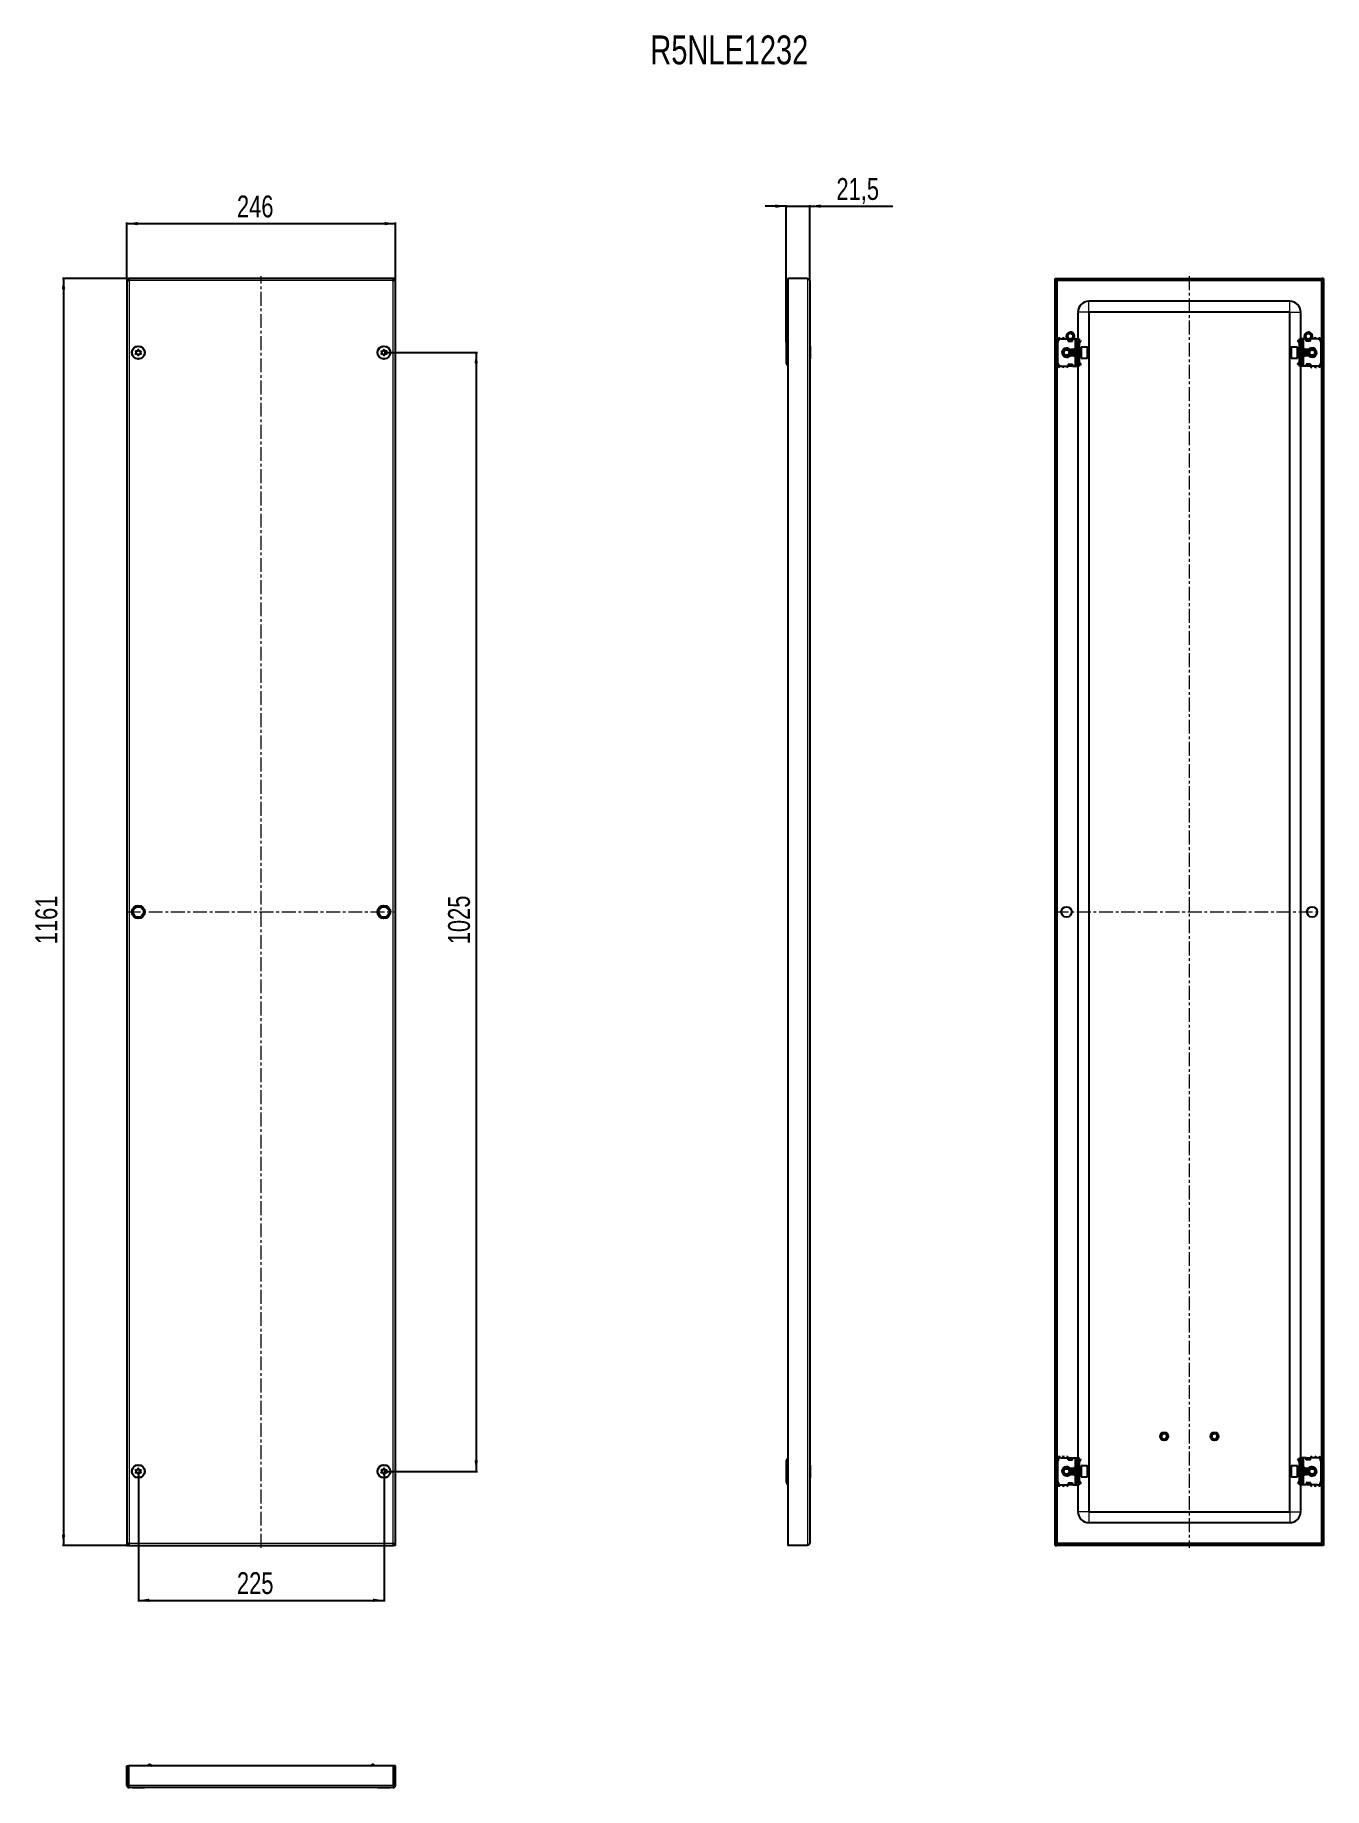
# Model space of a CAD drawing. Header units: millimetres. Extents: x -222 to 959, y -583 to 1023.
import ezdxf

# ---------------------------------------------------------------- set-up
doc = ezdxf.new("R2010")
doc.units = ezdxf.units.MM
doc.linetypes.add('CENTERX2', pattern=[20.32, 12.7, -2.54, 2.54, -2.54])
doc.layers.add('FORMAT', color=7, linetype='Continuous')
doc.styles.add('SLDTEXTSTYLE0', font='TXT', dxfattribs={"width": 0.75})
doc.dimstyles.new('SLDDIMSTYLE0', dxfattribs={"dimtxt": 20, "dimasz": 10, "dimexe": 0, "dimexo": 0.0625, "dimgap": 5, "dimtad": 2, "dimdec": 1, "dimrnd": 1e-09, "dimzin": 12, "dimdsep": 46, "dimtxsty": 'SLDTEXTSTYLE0', "dimsah": 1, "dimcen": 0.09, "dimadec": 0, "dimazin": 3, "dimtfac": 1, "dimtofl": 0, "dimtmove": 0, "dimatfit": 3, "dimfxl": 0, "dimfrac": 2, "dimtolj": 1, "dimtzin": 12, "dimarcsym": 0})
doc.dimstyles.new('SLDDIMSTYLE1', dxfattribs={"dimtxt": 20, "dimasz": 10, "dimexe": 0, "dimexo": 0.0625, "dimgap": 5, "dimtad": 2, "dimdec": 1, "dimrnd": 1e-09, "dimzin": 12, "dimdsep": 46, "dimtxsty": 'SLDTEXTSTYLE0', "dimsah": 1, "dimcen": 0.09, "dimadec": 0, "dimazin": 3, "dimtfac": 1, "dimtmove": 0, "dimatfit": 0, "dimfxl": 0, "dimfrac": 2, "dimtolj": 1, "dimtzin": 12, "dimarcsym": 0})

msp = doc.modelspace()

# ---------------------------------------------------------------- texts
at = {"layer": 'FORMAT', "insert": (341.94, 1022.92), "char_height": 26.458, "attachment_point": 1, "style": 'SLDTEXTSTYLE0'}
msp.add_mtext('R5NLE1232', dxfattribs=at)

# ---------------------------------------------------------------- blocks, each defined once
blk = doc.blocks.new('_D')
at = {"layer": 'FORMAT'}
for p, q in [((-137.6, 800.4), (-137.6, 851.6)), ((108.4, 800.4), (108.4, 851.6)), ((-137.6, 850.6), (108.4, 850.6))]:
    blk.add_line(p, q, dxfattribs=at)
for points in [[(-137.6, 850.6), (-127.6, 849), (-127.6, 852.1)], [(108.4, 850.6), (98.4, 852.1), (98.4, 849)]]:
    blk.add_solid(points, dxfattribs=at)
at = {"layer": 'FORMAT', "insert": (-36.8, 876.3), "char_height": 20, "attachment_point": 1, "style": 'SLDTEXTSTYLE0'}
blk.add_mtext('246', dxfattribs=at)
blk = doc.blocks.new('_D_1')
at = {"layer": 'FORMAT'}
for p, q in [((-136, 800.4), (-196.7, 800.4)), ((-195.7, 800.4), (-195.7, -360.6)), ((-136, -360.6), (-196.7, -360.6))]:
    blk.add_line(p, q, dxfattribs=at)
for points in [[(-195.7, 800.4), (-197.2, 790.4), (-194.1, 790.4)], [(-195.7, -360.6), (-194.1, -350.6), (-197.2, -350.6)]]:
    blk.add_solid(points, dxfattribs=at)
at = {"layer": 'FORMAT', "insert": (-221.4, 190.3), "char_height": 20, "attachment_point": 1, "rotation": 90, "style": 'SLDTEXTSTYLE0'}
blk.add_mtext('1161', dxfattribs=at)
blk = doc.blocks.new('_D_2')
at = {"layer": 'FORMAT'}
for p, q in [((97.9, 732.4), (183.4, 732.4)), ((182.4, 732.4), (182.4, -292.6)), ((97.9, -292.6), (183.4, -292.6))]:
    blk.add_line(p, q, dxfattribs=at)
for points in [[(182.4, 732.4), (180.8, 722.4), (183.9, 722.4)], [(182.4, -292.6), (183.9, -282.6), (180.8, -282.6)]]:
    blk.add_solid(points, dxfattribs=at)
at = {"layer": 'FORMAT', "insert": (156.6, 190.3), "char_height": 20, "attachment_point": 1, "rotation": 90, "style": 'SLDTEXTSTYLE0'}
blk.add_mtext('1025', dxfattribs=at)
blk = doc.blocks.new('_D_3')
at = {"layer": 'FORMAT'}
for p, q in [((-127.1, -292.6), (-127.1, -411.8)), ((97.9, -292.6), (97.9, -411.8)), ((-127.1, -410.8), (97.9, -410.8))]:
    blk.add_line(p, q, dxfattribs=at)
for points in [[(-127.1, -410.8), (-117.1, -412.3), (-117.1, -409.2)], [(97.9, -410.8), (87.9, -409.2), (87.9, -412.3)]]:
    blk.add_solid(points, dxfattribs=at)
at = {"layer": 'FORMAT', "insert": (-36.8, -385), "char_height": 20, "attachment_point": 1, "style": 'SLDTEXTSTYLE0'}
blk.add_mtext('225', dxfattribs=at)
blk = doc.blocks.new('_D_4')
at = {"layer": 'FORMAT'}
for p, q in [((466.4, 741.9), (466.4, 867.6)), ((487.9, 798.3), (487.9, 867.6)), ((466.4, 866.6), (447.1, 866.6)), ((466.4, 866.6), (487.9, 866.6)), ((487.9, 866.6), (564, 866.6))]:
    blk.add_line(p, q, dxfattribs=at)
for points in [[(466.4, 866.6), (456.4, 868.1), (456.4, 865)], [(487.9, 866.6), (497.9, 865), (497.9, 868.1)]]:
    blk.add_solid(points, dxfattribs=at)
at = {"layer": 'FORMAT', "insert": (512.3, 892.3), "char_height": 20, "attachment_point": 1, "style": 'SLDTEXTSTYLE0'}
blk.add_mtext('21,5', dxfattribs=at)

# ---------------------------------------------------------------- dimensions: what is measured, and where the dimension line sits
at = {"layer": 'FORMAT'}
for base, p1, p2, dimstyle, picture, middle in [((487.86, 866.55), (466.36, 741.89), (487.86, 798.29), 'SLDDIMSTYLE1', '_D_4', (538.12, 866.55)), ((108.35, 850.55), (-137.65, 800.39), (108.35, 800.39), 'SLDDIMSTYLE0', '_D', (-14.65, 850.55)), ((97.85, -410.78), (-127.15, -292.61), (97.85, -292.61), 'SLDDIMSTYLE0', '_D_3', (-14.65, -410.78))]:
    dim = msp.add_linear_dim(base=base, p1=p1, p2=p2, dimstyle=dimstyle, dxfattribs=at)
    dim.commit()
    dim.dimension.update_dxf_attribs({"geometry": picture, "text_midpoint": middle, "dimtype": 160})
for base, p1, p2, picture, middle in [((-195.65, -360.61), (-135.95, 800.39), (-135.95, -360.61), '_D_1', (-195.65, 219.89)), ((182.36, -292.61), (97.85, 732.39), (97.85, -292.61), '_D_2', (182.36, 219.89))]:
    dim = msp.add_linear_dim(base=base, p1=p1, p2=p2, angle=90, dimstyle='SLDDIMSTYLE0', dxfattribs=at)
    dim.commit()
    dim.dimension.update_dxf_attribs({"geometry": picture, "text_midpoint": middle, "dimtype": 160})

# ---------------------------------------------------------------- linework, layer by layer
at = {"color": 7, "linetype": 'Continuous', "lineweight": 25}
for p, q in [((-137.65, 800.39), (-137.65, -360.61)), ((-137.65, 800.39), (-136.15, 800.39)), ((106.65, 800.39), (-135.95, 800.39)), ((-135.95, 799.27), (-135.95, 800.39)), ((106.65, 800.39), (106.65, 799.28)), ((108.35, 800.39), (106.85, 800.39)), ((108.35, -360.61), (108.35, 800.39)), ((467.86, 800.39), (467.86, -360.61)), ((485.76, 800.39), (467.86, 800.39)), ((487.86, 798.29), (487.86, -358.51)), ((712.59, -360.61), (712.59, 800.39)), ((712.59, 800.39), (714.09, 800.39)), ((714.09, -360.61), (714.09, 800.39)), ((714.29, 800.39), (956.89, 800.39)), ((714.29, 798.89), (714.29, 800.39)), ((714.29, 798.89), (956.89, 798.89)), ((956.73, 798.89), (956.49, 798.29)), ((956.89, 798.89), (956.89, 800.39)), ((957.09, 800.39), (957.09, -360.61)), ((958.59, 800.39), (957.09, 800.39)), ((958.59, 800.39), (958.59, -360.61)), ((927.59, 779.39), (743.59, 779.39)), ((733.59, 769.39), (733.59, 744.89)), ((743.59, 769.39), (743.59, -329.61)), ((927.59, 769.39), (743.59, 769.39)), ((927.59, -329.61), (927.59, 769.39)), ((937.59, 744.89), (937.59, 769.39)), ((466.36, 741.89), (466.36, 722.89)), ((715.09, 722.89), (715.09, 741.89)), ((716.09, 745.14), (716.09, 744.12)), ((718.09, 744.89), (724.59, 744.89)), ((723.59, 747.48), (723.62, 747.74)), ((723.59, 747.28), (723.61, 747.52)), ((723.59, 747.48), (723.59, 747.43)), ((723.59, 747.28), (723.59, 747.23)), ((723.6, 747.69), (723.6, 747.64)), ((723.6, 747.08), (723.61, 747.03)), ((723.63, 746.89), (723.64, 746.84)), ((723.67, 748.09), (723.75, 748.33)), ((723.67, 746.7), (723.68, 746.66)), ((723.72, 748.28), (723.71, 748.24)), ((723.72, 746.52), (723.73, 746.48)), ((723.77, 746.35), (723.78, 746.34)), ((724.36, 745.38), (724.39, 745.34)), ((724.5, 745.24), (724.53, 745.2)), ((724.65, 745.1), (724.54, 745.24)), ((724.59, 742.89), (724.59, 744.89)), ((724.79, 744.1), (724.59, 744.22)), ((724.59, 742.89), (728.59, 742.89)), ((724.81, 744.97), (724.6, 745.16)), ((724.65, 745.1), (724.68, 745.07)), ((724.79, 742.89), (724.79, 744.1)), ((724.81, 744.97), (724.85, 744.94)), ((724.84, 744.51), (725.18, 744.75)), ((725.34, 744.51), (724.84, 744.16)), ((724.84, 744.16), (724.84, 744.51)), ((724.84, 743.24), (724.84, 744.16)), ((724.84, 742.89), (724.84, 743.24)), ((724.96, 749.91), (725.17, 750.02)), ((724.98, 744.86), (725.02, 744.83)), ((725.16, 744.75), (725.02, 744.87)), ((725.14, 750.01), (725.1, 749.99)), ((725.14, 749.94), (725.1, 749.99)), ((725.14, 750.01), (725.36, 750.1)), ((725.16, 744.75), (725.2, 744.73)), ((725.32, 750.11), (725.28, 750.09)), ((725.34, 744.51), (725.74, 744.51)), ((725.51, 750.19), (725.47, 750.17)), ((725.51, 750.19), (725.74, 750.26)), ((725.51, 744.59), (725.56, 744.57)), ((725.71, 750.26), (725.66, 750.24)), ((725.69, 744.53), (725.73, 744.51)), ((725.9, 750.31), (725.85, 750.3)), ((725.87, 744.48), (725.91, 744.46)), ((726.79, 750.38), (726.04, 750.31)), ((727.04, 744.43), (726.85, 744.4)), ((727.19, 744.45), (727.23, 744.46)), ((727.43, 744.51), (727.84, 744.51)), ((728.34, 744.16), (727.84, 744.51)), ((727.93, 744.8), (728.34, 744.51)), ((728.28, 749.86), (728.24, 749.89)), ((728.34, 744.51), (728.34, 744.16)), ((728.59, 744.22), (728.34, 744.07)), ((728.34, 744.16), (728.34, 743.24)), ((728.34, 743.24), (728.34, 742.89)), ((728.45, 749.74), (728.41, 749.77)), ((728.61, 749.61), (728.57, 749.64)), ((728.59, 742.89), (728.59, 744.89)), ((728.59, 744.89), (731.09, 744.89)), ((728.83, 745.46), (728.71, 745.27)), ((728.75, 749.47), (728.72, 749.5)), ((728.75, 749.47), (728.87, 749.33)), ((728.86, 749.35), (728.85, 749.36)), ((728.88, 748.26), (729.05, 747.84)), ((729.36, 746.27), (729.25, 746.08)), ((729.37, 746.27), (729.27, 746.09)), ((729.42, 746.41), (729.44, 746.45)), ((729.48, 746.59), (729.49, 746.63)), ((729.58, 747.19), (729.52, 746.88)), ((729.53, 746.78), (729.54, 746.83)), ((729.56, 746.99), (729.57, 747.03)), ((729.58, 747.19), (729.58, 747.24)), ((729.59, 747.39), (729.59, 747.38)), ((731.09, 744.89), (732.59, 744.89)), ((732.59, 744.89), (734.59, 744.89)), ((732.59, 741.89), (732.59, 744.89)), ((732.59, 722.89), (732.59, 741.89)), ((733.59, 722.89), (733.59, 741.89)), ((734.59, 744.89), (734.59, 744.12)), ((734.59, 744.12), (734.59, 720.65)), ((734.59, 743.8), (734.8, 743.59)), ((735.09, 741.14), (734.59, 741.14)), ((734.59, 737.64), (734.59, 741.14)), ((735.09, 742.89), (735.09, 742.43)), ((735.09, 737.64), (735.09, 741.14)), ((735.17, 742.55), (736.15, 743.53)), ((735.53, 742.2), (735.17, 742.55)), ((735.53, 742.2), (736.5, 743.17)), ((736.15, 743.53), (736.5, 743.17)), ((935.03, 743.53), (934.67, 743.17)), ((935.65, 742.2), (934.67, 743.17)), ((936, 742.55), (935.03, 743.53)), ((935.65, 742.2), (936, 742.55)), ((936.09, 742.89), (936.09, 742.49)), ((936.09, 741.14), (936.59, 741.14)), ((936.09, 741.14), (936.09, 737.64)), ((936.38, 743.59), (936.59, 743.8)), ((936.59, 744.89), (938.59, 744.89)), ((936.59, 744.12), (936.59, 744.89)), ((936.59, 720.65), (936.59, 744.12)), ((936.59, 741.14), (936.59, 737.64)), ((937.59, 741.89), (937.59, 722.89)), ((938.59, 744.89), (938.59, 741.89)), ((940.09, 744.89), (938.59, 744.89)), ((938.59, 741.89), (938.59, 722.89)), ((942.59, 744.89), (940.09, 744.89)), ((941.59, 747.48), (941.62, 747.74)), ((941.59, 747.28), (941.61, 747.52)), ((941.59, 747.48), (941.59, 747.43)), ((941.59, 747.28), (941.59, 747.23)), ((941.6, 747.69), (941.6, 747.64)), ((941.6, 747.08), (941.61, 747.03)), ((941.63, 747.89), (941.62, 747.84)), ((941.63, 746.89), (941.64, 746.84)), ((941.67, 748.09), (941.66, 748.04)), ((941.67, 748.09), (941.75, 748.33)), ((941.67, 746.7), (941.68, 746.66)), ((941.72, 748.28), (941.71, 748.24)), ((941.72, 746.52), (941.73, 746.48)), ((941.77, 746.35), (941.78, 746.34)), ((942.36, 745.38), (942.39, 745.34)), ((942.5, 745.24), (942.53, 745.2)), ((942.59, 742.89), (942.59, 744.89)), ((942.84, 744.07), (942.59, 744.22)), ((946.59, 742.89), (942.59, 742.89)), ((942.65, 745.1), (942.68, 745.07)), ((942.81, 744.97), (942.85, 744.94)), ((942.84, 744.51), (943.18, 744.75)), ((943.34, 744.51), (942.84, 744.16)), ((942.84, 744.16), (942.84, 744.51)), ((942.84, 743.24), (942.84, 744.16)), ((942.84, 742.89), (942.84, 743.24)), ((942.96, 749.91), (943.17, 750.02)), ((942.98, 744.86), (943.02, 744.83)), ((943.16, 744.75), (943.02, 744.87)), ((943.14, 750.01), (943.1, 749.99)), ((943.14, 749.94), (943.1, 749.99)), ((943.14, 750.01), (943.36, 750.1)), ((943.16, 744.75), (943.2, 744.73)), ((943.32, 750.11), (943.28, 750.09)), ((943.34, 744.51), (943.74, 744.51)), ((943.51, 750.19), (943.47, 750.17)), ((943.51, 750.19), (943.74, 750.26)), ((943.51, 744.59), (943.56, 744.57)), ((943.71, 750.26), (943.66, 750.24)), ((943.69, 744.53), (943.73, 744.51)), ((943.9, 750.31), (943.85, 750.3)), ((943.87, 744.48), (943.91, 744.46)), ((944.79, 750.38), (944.04, 750.31)), ((945.04, 744.43), (944.85, 744.4)), ((945.19, 744.45), (945.23, 744.46)), ((945.43, 744.51), (945.84, 744.51)), ((946.34, 744.16), (945.84, 744.51)), ((945.93, 744.8), (946.34, 744.51)), ((946.28, 749.86), (946.24, 749.89)), ((946.34, 744.51), (946.34, 744.16)), ((946.34, 744.16), (946.34, 743.24)), ((946.34, 743.24), (946.34, 742.89)), ((946.59, 744.22), (946.39, 744.1)), ((946.39, 744.1), (946.39, 742.89)), ((946.45, 749.74), (946.41, 749.77)), ((946.61, 749.61), (946.57, 749.64)), ((946.59, 742.89), (946.59, 744.89)), ((953.09, 744.89), (946.59, 744.89)), ((946.83, 745.46), (946.71, 745.27)), ((946.75, 749.47), (946.72, 749.5)), ((946.75, 749.47), (946.87, 749.33)), ((946.86, 749.35), (946.85, 749.36)), ((946.88, 748.26), (947.05, 747.84)), ((947.36, 746.27), (947.25, 746.08)), ((947.37, 746.27), (947.27, 746.09)), ((947.42, 746.41), (947.44, 746.45)), ((947.48, 746.59), (947.49, 746.63)), ((947.58, 747.19), (947.52, 746.88)), ((947.53, 746.78), (947.54, 746.83)), ((947.56, 746.99), (947.57, 747.03)), ((947.58, 747.19), (947.58, 747.24)), ((947.59, 747.39), (947.59, 747.38)), ((955.09, 744.12), (955.09, 745.14)), ((956.09, 741.89), (956.09, 722.89)), ((488.12, 738.17), (487.86, 738.17)), ((487.86, 726.6), (488.12, 726.6)), ((488.12, 738.17), (488.12, 737.46)), ((488.12, 737.46), (488.12, 726.6)), ((727.14, 735.39), (726.59, 734.83)), ((726.59, 734.83), (726.59, 731.07)), ((726.59, 731.07), (726.59, 729.94)), ((726.59, 729.94), (727.14, 729.39)), ((727.2, 735.39), (727.14, 735.39)), ((727.14, 735.39), (727.14, 730.77)), ((727.14, 730.77), (727.14, 729.39)), ((727.14, 729.39), (727.2, 729.39)), ((727.59, 734.83), (727.2, 735.39)), ((727.2, 735.39), (727.2, 734.92)), ((727.2, 734.92), (727.2, 729.39)), ((727.2, 729.39), (727.59, 729.94)), ((727.98, 735.39), (727.59, 734.83)), ((727.59, 734.83), (727.59, 734.45)), ((727.59, 734.45), (727.59, 729.94)), ((727.59, 729.94), (727.98, 729.39)), ((728.2, 735.39), (727.98, 735.39)), ((727.98, 735.39), (727.98, 734.92)), ((727.98, 734.92), (727.98, 729.39)), ((727.98, 729.39), (728.2, 729.39)), ((728.59, 734.83), (728.2, 735.39)), ((728.2, 735.39), (728.2, 734.92)), ((728.2, 734.92), (728.2, 729.39)), ((728.2, 729.39), (728.59, 729.94)), ((728.98, 735.39), (728.59, 734.83)), ((728.59, 734.83), (728.59, 734.45)), ((728.59, 734.45), (728.59, 729.94)), ((728.59, 729.94), (728.98, 729.39)), ((729.2, 735.39), (728.98, 735.39)), ((728.98, 735.39), (728.98, 734.92)), ((728.98, 734.92), (728.98, 729.39)), ((728.98, 729.39), (729.2, 729.39)), ((729.59, 734.83), (729.2, 735.39)), ((729.2, 735.39), (729.2, 734.92)), ((729.2, 734.92), (729.2, 729.39)), ((729.2, 729.39), (729.59, 729.94)), ((729.98, 735.39), (729.59, 734.83)), ((729.59, 734.83), (729.59, 734.45)), ((729.59, 734.45), (729.59, 729.94)), ((729.59, 729.94), (729.98, 729.39)), ((730.2, 735.39), (729.98, 735.39)), ((729.98, 735.39), (729.98, 734.92)), ((729.98, 734.92), (729.98, 729.39)), ((729.98, 729.39), (730.2, 729.39)), ((730.59, 734.83), (730.2, 735.39)), ((730.2, 735.39), (730.2, 734.92)), ((730.2, 734.92), (730.2, 729.39)), ((730.2, 729.39), (730.59, 729.94)), ((732.09, 736.39), (730.59, 736.39)), ((730.59, 728.39), (730.59, 736.39)), ((730.59, 728.39), (732.09, 728.39)), ((732.59, 719.89), (732.59, 722.89)), ((735.09, 737.64), (734.59, 737.64)), ((734.98, 735.39), (734.59, 734.83)), ((734.59, 729.94), (734.98, 729.39)), ((734.59, 727.14), (735.09, 727.14)), ((734.59, 723.64), (734.59, 727.14)), ((735.09, 723.64), (734.59, 723.64)), ((735.2, 735.39), (734.98, 735.39)), ((734.98, 735.39), (734.98, 734.92)), ((734.98, 734.92), (734.98, 729.39)), ((734.98, 729.39), (735.2, 729.39)), ((735.09, 735.39), (735.09, 737.64)), ((735.09, 727.14), (735.09, 729.39)), ((735.09, 723.64), (735.09, 727.14)), ((735.59, 734.83), (735.2, 735.39)), ((735.2, 735.39), (735.2, 734.92)), ((735.2, 734.92), (735.2, 729.39)), ((735.2, 729.39), (735.59, 729.94)), ((735.98, 735.39), (735.59, 734.83)), ((735.59, 734.83), (735.59, 734.45)), ((735.59, 734.45), (735.59, 729.94)), ((735.59, 729.94), (735.98, 729.39)), ((736.34, 735.39), (735.98, 735.39)), ((735.98, 735.39), (735.98, 734.92)), ((735.98, 734.92), (735.98, 729.39)), ((735.98, 729.39), (736.34, 729.39)), ((741.99, 737.39), (736.59, 737.39)), ((736.59, 737.39), (736.59, 729.69)), ((736.59, 729.69), (736.59, 727.39)), ((736.59, 727.39), (741.99, 727.39)), ((742.59, 736.79), (742.59, 730.02)), ((742.59, 730.02), (742.59, 727.99)), ((928.59, 727.99), (928.59, 736.79)), ((934.59, 737.39), (929.19, 737.39)), ((929.19, 727.39), (934.59, 727.39)), ((934.59, 727.39), (934.59, 737.39)), ((935.2, 735.39), (934.84, 735.39)), ((934.84, 729.39), (935.2, 729.39)), ((935.59, 734.83), (935.2, 735.39)), ((935.2, 734.92), (935.2, 735.39)), ((935.2, 729.39), (935.2, 734.92)), ((935.2, 729.39), (935.59, 729.94)), ((935.98, 735.39), (935.59, 734.83)), ((935.59, 734.45), (935.59, 734.83)), ((935.59, 729.94), (935.59, 734.45)), ((935.59, 729.94), (935.98, 729.39)), ((936.2, 735.39), (935.98, 735.39)), ((935.98, 734.92), (935.98, 735.39)), ((935.98, 729.39), (935.98, 734.92)), ((935.98, 729.39), (936.2, 729.39)), ((936.59, 737.64), (936.09, 737.64)), ((936.09, 737.64), (936.09, 735.39)), ((936.09, 729.39), (936.09, 727.14)), ((936.09, 727.14), (936.59, 727.14)), ((936.09, 727.14), (936.09, 723.64)), ((936.09, 723.64), (936.59, 723.64)), ((936.59, 734.83), (936.2, 735.39)), ((936.2, 734.92), (936.2, 735.39)), ((936.2, 729.39), (936.2, 734.92)), ((936.2, 729.39), (936.59, 729.94)), ((936.59, 727.14), (936.59, 723.64)), ((938.59, 722.89), (938.59, 719.89)), ((940.59, 736.39), (939.09, 736.39)), ((939.09, 728.39), (940.59, 728.39)), ((940.59, 736.39), (940.59, 728.39)), ((940.98, 735.39), (940.59, 734.83)), ((940.59, 729.94), (940.98, 729.39)), ((941.2, 735.39), (940.98, 735.39)), ((940.98, 734.92), (940.98, 735.39)), ((940.98, 729.39), (940.98, 734.92)), ((940.98, 729.39), (941.2, 729.39)), ((941.59, 734.83), (941.2, 735.39)), ((941.2, 734.92), (941.2, 735.39)), ((941.2, 729.39), (941.2, 734.92)), ((941.2, 729.39), (941.59, 729.94)), ((941.98, 735.39), (941.59, 734.83)), ((941.59, 734.45), (941.59, 734.83)), ((941.59, 729.94), (941.59, 734.45)), ((941.59, 729.94), (941.98, 729.39)), ((942.2, 735.39), (941.98, 735.39)), ((941.98, 734.92), (941.98, 735.39)), ((941.98, 729.39), (941.98, 734.92)), ((941.98, 729.39), (942.2, 729.39)), ((942.59, 734.83), (942.2, 735.39)), ((942.2, 734.92), (942.2, 735.39)), ((942.2, 729.39), (942.2, 734.92)), ((942.2, 729.39), (942.59, 729.94)), ((942.98, 735.39), (942.59, 734.83)), ((942.59, 734.45), (942.59, 734.83)), ((942.59, 729.94), (942.59, 734.45)), ((942.59, 729.94), (942.98, 729.39)), ((943.2, 735.39), (942.98, 735.39)), ((942.98, 734.92), (942.98, 735.39)), ((942.98, 729.39), (942.98, 734.92)), ((942.98, 729.39), (943.2, 729.39)), ((943.59, 734.83), (943.2, 735.39)), ((943.2, 734.92), (943.2, 735.39)), ((943.2, 729.39), (943.2, 734.92)), ((943.2, 729.39), (943.59, 729.94)), ((943.98, 735.39), (943.59, 734.83)), ((943.59, 734.45), (943.59, 734.83)), ((943.59, 729.94), (943.59, 734.45)), ((943.59, 729.94), (943.98, 729.39)), ((944.03, 735.39), (943.98, 735.39)), ((943.98, 734.92), (943.98, 735.39)), ((943.98, 729.39), (943.98, 734.92)), ((943.98, 729.39), (944.03, 729.39)), ((944.59, 734.83), (944.03, 735.39)), ((944.03, 729.39), (944.03, 735.39)), ((944.03, 729.39), (944.59, 729.94)), ((944.59, 729.94), (944.59, 734.83)), ((716.09, 720.65), (716.09, 719.64)), ((718.09, 719.89), (724.59, 719.89)), ((724.09, 719.89), (724.09, 719.64)), ((724.59, 721.89), (724.59, 719.89)), ((724.59, 721.89), (728.59, 721.89)), ((724.59, 720.01), (724.79, 720.01)), ((724.79, 720.01), (724.79, 721.89)), ((724.84, 721.53), (724.84, 721.89)), ((724.84, 720.62), (724.84, 721.53)), ((724.84, 720.62), (725.34, 720.27)), ((724.84, 720.27), (724.84, 720.62)), ((725.34, 719.91), (724.84, 720.27)), ((727.84, 720.27), (725.34, 720.27)), ((725.34, 720.27), (725.34, 719.91)), ((727.84, 719.91), (725.34, 719.91)), ((727.84, 720.27), (728.34, 720.62)), ((727.84, 719.91), (727.84, 720.27)), ((728.34, 720.27), (727.84, 719.91)), ((728.34, 721.89), (728.34, 721.53)), ((728.34, 721.53), (728.34, 720.62)), ((728.34, 720.62), (728.34, 720.27)), ((728.59, 721.89), (728.59, 719.89)), ((728.59, 719.89), (731.09, 719.89)), ((731.09, 719.89), (732.59, 719.89)), ((734.59, 719.89), (732.59, 719.89)), ((733.59, 719.89), (733.59, -280.11)), ((734.8, 721.18), (734.59, 720.97)), ((734.59, 720.65), (734.59, 719.89)), ((735.09, 721.89), (735.09, 722.28)), ((735.53, 722.58), (735.17, 722.22)), ((735.17, 722.22), (736.15, 721.25)), ((735.53, 722.58), (736.5, 721.6)), ((736.15, 721.25), (736.5, 721.6)), ((935.65, 722.58), (934.67, 721.6)), ((935.03, 721.25), (934.67, 721.6)), ((936, 722.22), (935.03, 721.25)), ((935.65, 722.58), (936, 722.22)), ((936.09, 721.89), (936.09, 722.35)), ((936.59, 720.97), (936.38, 721.18)), ((936.59, 719.89), (936.59, 720.65)), ((938.59, 719.89), (936.59, 719.89)), ((937.59, -280.11), (937.59, 719.89)), ((940.09, 719.89), (938.59, 719.89)), ((942.59, 719.89), (940.09, 719.89)), ((946.59, 721.89), (942.59, 721.89)), ((942.59, 721.89), (942.59, 719.89)), ((942.84, 721.53), (942.84, 721.89)), ((942.84, 720.62), (942.84, 721.53)), ((942.84, 720.27), (942.84, 720.62)), ((942.84, 720.62), (943.34, 720.27)), ((943.34, 719.91), (942.84, 720.27)), ((943.34, 720.27), (943.34, 719.91)), ((945.84, 720.27), (943.34, 720.27)), ((945.84, 719.91), (943.34, 719.91)), ((945.84, 720.27), (946.34, 720.62)), ((945.84, 719.91), (945.84, 720.27)), ((946.34, 720.27), (945.84, 719.91)), ((946.34, 721.89), (946.34, 721.53)), ((946.34, 721.53), (946.34, 720.62)), ((946.34, 720.62), (946.34, 720.27)), ((946.39, 721.89), (946.39, 720.01)), ((946.39, 720.01), (946.59, 720.01)), ((946.59, 721.89), (946.59, 719.89)), ((953.09, 719.89), (946.59, 719.89)), ((947.09, 719.64), (947.09, 719.89)), ((955.09, 719.64), (955.09, 720.65)), ((809.59, -260.42), (809.66, -260.1)), ((809.59, -260.42), (809.59, -260.47)), ((809.59, -260.61), (809.59, -260.61)), ((809.62, -260.21), (809.61, -260.26)), ((809.65, -260.01), (809.64, -260.05)), ((809.7, -259.81), (809.68, -259.86)), ((809.75, -259.63), (809.74, -259.67)), ((809.81, -259.49), (809.91, -259.31)), ((809.82, -259.5), (809.92, -259.31)), ((810.3, -261.48), (810.13, -261.07)), ((810.43, -262.69), (810.31, -262.56)), ((810.32, -258.65), (810.49, -258.52)), ((810.32, -262.57), (810.33, -262.59)), ((810.43, -262.69), (810.46, -262.73)), ((810.57, -262.83), (810.61, -262.86)), ((810.73, -262.96), (810.77, -262.99)), ((810.89, -263.09), (810.93, -263.12)), ((811.99, -257.67), (811.95, -257.68)), ((812.14, -257.65), (812.32, -257.62)), ((812.39, -263.61), (813.14, -263.54)), ((813.13, -257.66), (813.09, -257.65)), ((813.31, -257.7), (813.26, -257.69)), ((813.28, -263.53), (813.32, -263.52)), ((813.49, -257.75), (813.44, -257.74)), ((813.47, -263.48), (813.51, -263.47)), ((813.49, -257.75), (813.69, -257.86)), ((813.49, -257.8), (813.7, -257.83)), ((813.66, -257.81), (813.62, -257.8)), ((813.66, -263.41), (813.71, -263.4)), ((814.04, -263.24), (813.81, -263.32)), ((813.85, -263.33), (813.9, -263.31)), ((814.02, -257.98), (813.98, -257.95)), ((814.21, -263.14), (814.01, -263.25)), ((814.02, -257.98), (814.02, -258.08)), ((814.02, -257.98), (814.16, -258.09)), ((814.03, -263.17), (814.08, -263.22)), ((814.04, -263.24), (814.08, -263.22)), ((814.2, -258.08), (814.15, -258.05)), ((814.37, -258.2), (814.33, -258.17)), ((814.37, -258.2), (814.58, -258.38)), ((814.53, -258.33), (814.49, -258.29)), ((814.68, -258.46), (814.65, -258.43)), ((814.81, -258.6), (814.78, -258.57)), ((815.4, -259.57), (815.4, -259.56)), ((815.5, -261.32), (815.43, -261.55)), ((815.46, -259.75), (815.45, -259.71)), ((815.45, -261.5), (815.47, -261.46)), ((815.51, -259.93), (815.5, -259.88)), ((815.5, -261.32), (815.52, -261.27)), ((815.55, -260.11), (815.54, -260.07)), ((815.55, -261.12), (815.55, -261.07)), ((815.59, -260.5), (815.56, -260.74)), ((815.57, -260.3), (815.57, -260.26)), ((815.57, -260.91), (815.58, -260.86)), ((815.59, -260.5), (815.58, -260.45)), ((815.59, -260.71), (815.59, -260.66)), ((855.59, -260.42), (855.66, -260.1)), ((855.59, -260.42), (855.59, -260.47)), ((855.59, -260.61), (855.59, -260.61)), ((855.62, -260.21), (855.61, -260.26)), ((855.65, -260.01), (855.64, -260.05)), ((855.7, -259.81), (855.68, -259.86)), ((855.75, -259.63), (855.74, -259.67)), ((855.81, -259.49), (855.91, -259.31)), ((855.82, -259.5), (855.92, -259.31)), ((856.3, -261.48), (856.13, -261.07)), ((856.43, -262.69), (856.31, -262.56)), ((856.32, -258.65), (856.49, -258.52)), ((856.32, -262.57), (856.33, -262.59)), ((856.43, -262.69), (856.46, -262.73)), ((856.57, -262.83), (856.61, -262.86)), ((856.73, -262.96), (856.77, -262.99)), ((856.89, -263.09), (856.93, -263.12)), ((857.99, -257.67), (857.95, -257.68)), ((858.14, -257.65), (858.32, -257.62)), ((858.39, -263.61), (859.14, -263.54)), ((859.13, -257.66), (859.09, -257.65)), ((859.31, -257.7), (859.26, -257.69)), ((859.28, -263.53), (859.32, -263.52)), ((859.49, -257.75), (859.44, -257.74)), ((859.47, -263.48), (859.51, -263.47)), ((859.49, -257.75), (859.69, -257.86)), ((859.49, -257.8), (859.7, -257.83)), ((859.66, -257.81), (859.62, -257.8)), ((859.66, -263.41), (859.71, -263.4)), ((860.04, -263.24), (859.81, -263.32)), ((859.85, -263.33), (859.9, -263.31)), ((860.02, -257.98), (859.98, -257.95)), ((860.21, -263.14), (860.01, -263.25)), ((860.02, -257.98), (860.02, -258.08)), ((860.02, -257.98), (860.16, -258.09)), ((860.03, -263.17), (860.08, -263.22)), ((860.04, -263.24), (860.08, -263.22)), ((860.2, -258.08), (860.15, -258.05)), ((860.37, -258.2), (860.33, -258.17)), ((860.37, -258.2), (860.58, -258.38)), ((860.53, -258.33), (860.49, -258.29)), ((860.68, -258.46), (860.65, -258.43)), ((860.81, -258.6), (860.78, -258.57)), ((861.4, -259.57), (861.4, -259.56)), ((861.5, -261.32), (861.43, -261.55)), ((861.46, -259.75), (861.45, -259.71)), ((861.45, -261.5), (861.47, -261.46)), ((861.51, -259.93), (861.5, -259.88)), ((861.5, -261.32), (861.52, -261.27)), ((861.55, -260.11), (861.54, -260.07)), ((861.55, -261.12), (861.55, -261.07)), ((861.59, -260.5), (861.56, -260.74)), ((861.57, -260.3), (861.57, -260.26)), ((861.57, -260.91), (861.58, -260.86)), ((861.59, -260.5), (861.58, -260.45)), ((861.59, -260.71), (861.59, -260.66)), ((466.36, -283.11), (466.36, -302.11)), ((488.12, -286.83), (487.86, -286.83)), ((488.12, -286.83), (488.12, -298.4)), ((715.09, -302.11), (715.09, -283.11)), ((716.09, -279.86), (716.09, -280.88)), ((718.09, -280.11), (724.59, -280.11)), ((724.09, -279.86), (724.09, -280.11)), ((724.59, -282.11), (724.59, -280.11)), ((724.79, -280.23), (724.59, -280.23)), ((724.59, -282.11), (728.59, -282.11)), ((724.79, -282.11), (724.79, -280.23)), ((724.84, -280.49), (725.34, -280.14)), ((725.34, -280.49), (724.84, -280.84)), ((724.84, -280.84), (724.84, -280.49)), ((724.84, -281.76), (724.84, -280.84)), ((724.84, -282.11), (724.84, -281.76)), ((725.34, -280.14), (725.34, -280.49)), ((725.34, -280.14), (727.84, -280.14)), ((725.34, -280.49), (727.84, -280.49)), ((727.84, -280.49), (727.84, -280.14)), ((727.84, -280.14), (728.34, -280.49)), ((728.34, -280.84), (727.84, -280.49)), ((728.34, -280.49), (728.34, -280.84)), ((728.34, -280.84), (728.34, -281.76)), ((728.34, -281.76), (728.34, -282.11)), ((728.59, -282.11), (728.59, -280.11)), ((728.59, -280.11), (731.09, -280.11)), ((732.09, -288.61), (730.59, -288.61)), ((730.59, -296.61), (730.59, -288.61)), ((731.09, -280.11), (732.59, -280.11)), ((732.59, -280.11), (734.59, -280.11)), ((732.59, -283.11), (732.59, -280.11)), ((732.59, -302.11), (732.59, -283.11)), ((733.59, -302.11), (733.59, -283.11)), ((734.59, -280.11), (734.59, -280.88)), ((734.59, -280.88), (734.59, -304.35)), ((734.59, -281.2), (734.8, -281.41)), ((735.09, -283.86), (734.59, -283.86)), ((734.59, -287.36), (734.59, -283.86)), ((735.09, -287.36), (734.59, -287.36)), ((735.09, -282.11), (735.09, -282.57)), ((735.09, -287.36), (735.09, -283.86)), ((735.09, -289.61), (735.09, -287.36)), ((735.17, -282.45), (736.15, -281.47)), ((735.53, -282.8), (735.17, -282.45)), ((735.53, -282.8), (736.5, -281.83)), ((736.15, -281.47), (736.5, -281.83)), ((741.99, -287.61), (736.59, -287.61)), ((736.59, -287.61), (736.59, -297.61)), ((742.59, -288.21), (742.59, -297.01)), ((928.59, -290.24), (928.59, -288.21)), ((934.59, -287.61), (929.19, -287.61)), ((934.59, -289.92), (934.59, -287.61)), ((935.03, -281.47), (934.67, -281.83)), ((935.65, -282.8), (934.67, -281.83)), ((936, -282.45), (935.03, -281.47)), ((935.65, -282.8), (936, -282.45)), ((936.09, -282.11), (936.09, -282.51)), ((936.09, -283.86), (936.59, -283.86)), ((936.09, -283.86), (936.09, -287.36)), ((936.59, -287.36), (936.09, -287.36)), ((936.09, -287.36), (936.09, -289.61)), ((936.38, -281.41), (936.59, -281.2)), ((936.59, -280.11), (938.59, -280.11)), ((936.59, -280.88), (936.59, -280.11)), ((936.59, -304.35), (936.59, -280.88)), ((936.59, -283.86), (936.59, -287.36)), ((937.59, -283.11), (937.59, -302.11)), ((938.59, -280.11), (938.59, -283.11)), ((940.09, -280.11), (938.59, -280.11)), ((938.59, -283.11), (938.59, -302.11)), ((940.59, -288.61), (939.09, -288.61)), ((942.59, -280.11), (940.09, -280.11)), ((940.59, -288.61), (940.59, -296.61)), ((942.59, -282.11), (942.59, -280.11)), ((946.59, -282.11), (942.59, -282.11)), ((942.84, -280.49), (943.34, -280.14)), ((943.34, -280.49), (942.84, -280.84)), ((942.84, -280.84), (942.84, -280.49)), ((942.84, -281.76), (942.84, -280.84)), ((942.84, -282.11), (942.84, -281.76)), ((943.34, -280.14), (943.34, -280.49)), ((943.34, -280.14), (945.84, -280.14)), ((943.34, -280.49), (945.84, -280.49)), ((945.84, -280.49), (945.84, -280.14)), ((945.84, -280.14), (946.34, -280.49)), ((946.34, -280.84), (945.84, -280.49)), ((946.34, -280.49), (946.34, -280.84)), ((946.34, -280.84), (946.34, -281.76)), ((946.34, -281.76), (946.34, -282.11)), ((946.39, -280.23), (946.39, -282.11)), ((946.59, -280.23), (946.39, -280.23)), ((946.59, -282.11), (946.59, -280.11)), ((953.09, -280.11), (946.59, -280.11)), ((947.09, -280.11), (947.09, -279.86)), ((955.09, -280.88), (955.09, -279.86)), ((956.09, -283.11), (956.09, -302.11)), ((487.86, -298.4), (488.12, -298.4)), ((716.09, -304.35), (716.09, -305.36)), ((718.09, -305.11), (724.59, -305.11)), ((724.09, -305.11), (724.09, -305.36)), ((724.59, -303.11), (724.59, -305.11)), ((724.59, -303.11), (728.59, -303.11)), ((724.59, -304.99), (724.79, -304.99)), ((724.79, -304.99), (724.79, -303.11)), ((724.84, -303.47), (724.84, -303.11)), ((724.84, -304.38), (724.84, -303.47)), ((724.84, -304.38), (725.34, -304.73)), ((724.84, -304.73), (724.84, -304.38)), ((725.34, -305.09), (724.84, -304.73)), ((727.84, -304.73), (725.34, -304.73)), ((725.34, -304.73), (725.34, -305.09)), ((727.84, -305.09), (725.34, -305.09)), ((727.14, -289.61), (726.59, -290.17)), ((726.59, -290.17), (726.59, -295.06)), ((726.59, -295.06), (727.14, -295.61)), ((727.2, -289.61), (727.14, -289.61)), ((727.14, -289.61), (727.14, -295.61)), ((727.14, -295.61), (727.2, -295.61)), ((727.59, -290.17), (727.2, -289.61)), ((727.2, -289.61), (727.2, -295.14)), ((727.2, -295.61), (727.59, -295.06)), ((727.2, -295.14), (727.2, -295.61)), ((727.98, -289.61), (727.59, -290.17)), ((727.59, -290.17), (727.59, -294.67)), ((727.59, -294.67), (727.59, -295.06)), ((727.59, -295.06), (727.98, -295.61)), ((727.84, -304.73), (728.34, -304.38)), ((727.84, -305.09), (727.84, -304.73)), ((728.34, -304.73), (727.84, -305.09)), ((728.2, -289.61), (727.98, -289.61)), ((727.98, -289.61), (727.98, -295.14)), ((727.98, -295.14), (727.98, -295.61)), ((727.98, -295.61), (728.2, -295.61)), ((728.59, -290.17), (728.2, -289.61)), ((728.2, -289.61), (728.2, -295.14)), ((728.2, -295.61), (728.59, -295.06)), ((728.2, -295.14), (728.2, -295.61)), ((728.34, -303.11), (728.34, -303.47)), ((728.34, -303.47), (728.34, -304.38)), ((728.34, -304.38), (728.34, -304.73)), ((728.98, -289.61), (728.59, -290.17)), ((728.59, -290.17), (728.59, -294.67)), ((728.59, -294.67), (728.59, -295.06)), ((728.59, -295.06), (728.98, -295.61)), ((728.59, -303.11), (728.59, -305.11)), ((728.59, -305.11), (731.09, -305.11)), ((729.2, -289.61), (728.98, -289.61)), ((728.98, -289.61), (728.98, -295.14)), ((728.98, -295.14), (728.98, -295.61)), ((728.98, -295.61), (729.2, -295.61)), ((729.59, -290.17), (729.2, -289.61)), ((729.2, -289.61), (729.2, -295.14)), ((729.2, -295.61), (729.59, -295.06)), ((729.2, -295.14), (729.2, -295.61)), ((729.98, -289.61), (729.59, -290.17)), ((729.59, -290.17), (729.59, -294.67)), ((729.59, -294.67), (729.59, -295.06)), ((729.59, -295.06), (729.98, -295.61)), ((730.2, -289.61), (729.98, -289.61)), ((729.98, -289.61), (729.98, -295.14)), ((729.98, -295.14), (729.98, -295.61)), ((729.98, -295.61), (730.2, -295.61)), ((730.59, -290.17), (730.2, -289.61)), ((730.2, -289.61), (730.2, -295.14)), ((730.2, -295.61), (730.59, -295.06)), ((730.2, -295.14), (730.2, -295.61)), ((730.59, -296.61), (732.09, -296.61)), ((731.09, -305.11), (732.59, -305.11)), ((732.59, -305.11), (732.59, -302.11)), ((734.59, -305.11), (732.59, -305.11)), ((733.59, -305.11), (733.59, -329.61)), ((734.98, -289.61), (734.59, -290.17)), ((734.59, -295.06), (734.98, -295.61)), ((734.59, -301.36), (734.59, -297.86)), ((734.59, -297.86), (735.09, -297.86)), ((735.09, -301.36), (734.59, -301.36)), ((734.8, -303.82), (734.59, -304.03)), ((734.59, -304.35), (734.59, -305.11)), ((735.2, -289.61), (734.98, -289.61)), ((734.98, -289.61), (734.98, -295.14)), ((734.98, -295.14), (734.98, -295.61)), ((734.98, -295.61), (735.2, -295.61)), ((735.09, -297.86), (735.09, -295.61)), ((735.09, -301.36), (735.09, -297.86)), ((735.09, -303.11), (735.09, -302.72)), ((735.53, -302.42), (735.17, -302.78)), ((735.17, -302.78), (736.15, -303.75)), ((735.59, -290.17), (735.2, -289.61)), ((735.2, -289.61), (735.2, -295.14)), ((735.2, -295.61), (735.59, -295.06)), ((735.2, -295.14), (735.2, -295.61)), ((735.53, -302.42), (736.5, -303.4)), ((735.98, -289.61), (735.59, -290.17)), ((735.59, -290.17), (735.59, -294.67)), ((735.59, -294.67), (735.59, -295.06)), ((735.59, -295.06), (735.98, -295.61)), ((736.34, -289.61), (735.98, -289.61)), ((735.98, -289.61), (735.98, -295.14)), ((735.98, -295.14), (735.98, -295.61)), ((735.98, -295.61), (736.34, -295.61)), ((736.15, -303.75), (736.5, -303.4)), ((736.59, -297.61), (741.99, -297.61)), ((928.59, -297.01), (928.59, -290.24)), ((929.19, -297.61), (934.59, -297.61)), ((934.59, -297.61), (934.59, -289.92)), ((935.65, -302.42), (934.67, -303.4)), ((935.03, -303.75), (934.67, -303.4)), ((935.2, -289.61), (934.84, -289.61)), ((934.84, -295.61), (935.2, -295.61)), ((936, -302.78), (935.03, -303.75)), ((935.59, -290.17), (935.2, -289.61)), ((935.2, -295.14), (935.2, -289.61)), ((935.2, -295.61), (935.59, -295.06)), ((935.2, -295.61), (935.2, -295.14)), ((935.98, -289.61), (935.59, -290.17)), ((935.59, -294.67), (935.59, -290.17)), ((935.59, -295.06), (935.59, -294.67)), ((935.59, -295.06), (935.98, -295.61)), ((935.65, -302.42), (936, -302.78)), ((936.2, -289.61), (935.98, -289.61)), ((935.98, -295.14), (935.98, -289.61)), ((935.98, -295.61), (935.98, -295.14)), ((935.98, -295.61), (936.2, -295.61)), ((936.09, -295.61), (936.09, -297.86)), ((936.09, -297.86), (936.09, -301.36)), ((936.09, -297.86), (936.59, -297.86)), ((936.09, -301.36), (936.59, -301.36)), ((936.09, -303.11), (936.09, -302.65)), ((936.59, -290.17), (936.2, -289.61)), ((936.2, -295.14), (936.2, -289.61)), ((936.2, -295.61), (936.59, -295.06)), ((936.2, -295.61), (936.2, -295.14)), ((936.59, -304.03), (936.38, -303.82)), ((936.59, -297.86), (936.59, -301.36)), ((936.59, -305.11), (936.59, -304.35)), ((938.59, -305.11), (936.59, -305.11)), ((937.59, -329.61), (937.59, -305.11)), ((938.59, -302.11), (938.59, -305.11)), ((940.09, -305.11), (938.59, -305.11)), ((939.09, -296.61), (940.59, -296.61)), ((942.59, -305.11), (940.09, -305.11)), ((940.98, -289.61), (940.59, -290.17)), ((940.59, -295.06), (940.98, -295.61)), ((941.2, -289.61), (940.98, -289.61)), ((940.98, -295.14), (940.98, -289.61)), ((940.98, -295.61), (940.98, -295.14)), ((940.98, -295.61), (941.2, -295.61)), ((941.59, -290.17), (941.2, -289.61)), ((941.2, -295.14), (941.2, -289.61)), ((941.2, -295.61), (941.59, -295.06)), ((941.2, -295.61), (941.2, -295.14)), ((941.98, -289.61), (941.59, -290.17)), ((941.59, -294.67), (941.59, -290.17)), ((941.59, -295.06), (941.59, -294.67)), ((941.59, -295.06), (941.98, -295.61)), ((942.2, -289.61), (941.98, -289.61)), ((941.98, -295.14), (941.98, -289.61)), ((941.98, -295.61), (941.98, -295.14)), ((941.98, -295.61), (942.2, -295.61)), ((942.59, -290.17), (942.2, -289.61)), ((942.2, -295.14), (942.2, -289.61)), ((942.2, -295.61), (942.59, -295.06)), ((942.2, -295.61), (942.2, -295.14)), ((942.98, -289.61), (942.59, -290.17)), ((942.59, -294.67), (942.59, -290.17)), ((942.59, -295.06), (942.59, -294.67)), ((942.59, -295.06), (942.98, -295.61)), ((946.59, -303.11), (942.59, -303.11)), ((942.59, -303.11), (942.59, -305.11)), ((942.84, -303.47), (942.84, -303.11)), ((942.84, -304.38), (942.84, -303.47)), ((942.84, -304.73), (942.84, -304.38)), ((942.84, -304.38), (943.34, -304.73)), ((943.34, -305.09), (942.84, -304.73)), ((943.2, -289.61), (942.98, -289.61)), ((942.98, -295.14), (942.98, -289.61)), ((942.98, -295.61), (942.98, -295.14)), ((942.98, -295.61), (943.2, -295.61)), ((943.59, -290.17), (943.2, -289.61)), ((943.2, -295.14), (943.2, -289.61)), ((943.2, -295.61), (943.59, -295.06)), ((943.2, -295.61), (943.2, -295.14)), ((943.34, -304.73), (943.34, -305.09)), ((945.84, -304.73), (943.34, -304.73)), ((945.84, -305.09), (943.34, -305.09)), ((943.98, -289.61), (943.59, -290.17)), ((943.59, -294.67), (943.59, -290.17)), ((943.59, -295.06), (943.59, -294.67)), ((943.59, -295.06), (943.98, -295.61)), ((944.03, -289.61), (943.98, -289.61)), ((943.98, -295.14), (943.98, -289.61)), ((943.98, -295.61), (943.98, -295.14)), ((943.98, -295.61), (944.03, -295.61)), ((944.59, -290.17), (944.03, -289.61)), ((944.03, -291), (944.03, -289.61)), ((944.03, -295.61), (944.03, -291)), ((944.03, -295.61), (944.59, -295.06)), ((944.59, -291.29), (944.59, -290.17)), ((944.59, -295.06), (944.59, -291.29)), ((945.84, -304.73), (946.34, -304.38)), ((945.84, -305.09), (945.84, -304.73)), ((946.34, -304.73), (945.84, -305.09)), ((946.34, -303.11), (946.34, -303.47)), ((946.34, -303.47), (946.34, -304.38)), ((946.34, -304.38), (946.34, -304.73)), ((946.39, -303.11), (946.39, -304.99)), ((946.39, -304.99), (946.59, -304.99)), ((946.59, -303.11), (946.59, -305.11)), ((953.09, -305.11), (946.59, -305.11)), ((947.09, -305.36), (947.09, -305.11)), ((955.09, -305.36), (955.09, -304.35)), ((743.59, -329.61), (927.59, -329.61)), ((743.59, -339.61), (927.59, -339.61)), ((-137.65, -360.61), (-136.15, -360.61)), ((-135.95, -359.5), (-135.95, -360.61)), ((-135.95, -360.61), (106.65, -360.61)), ((106.65, -360.61), (106.65, -359.49)), ((108.35, -360.61), (106.85, -360.61)), ((485.76, -360.61), (467.86, -360.61)), ((712.59, -360.61), (714.09, -360.61)), ((714.29, -359.11), (714.29, -360.61)), ((956.89, -359.11), (714.29, -359.11)), ((956.89, -360.61), (714.29, -360.61)), ((714.44, -359.11), (714.69, -358.51)), ((956.49, -358.51), (956.73, -359.11)), ((956.89, -359.11), (956.89, -360.61)), ((958.59, -360.61), (957.09, -360.61)), ((-117.65, -560.91), (-116.65, -560.91)), ((-117.65, -562.41), (-117.65, -560.91)), ((-115.65, -561.91), (-116.65, -560.91)), ((-115.15, -561.91), (-115.65, -561.91)), ((-115.65, -561.91), (-115.65, -562.41)), ((85.85, -561.91), (86.35, -561.91)), ((87.35, -560.91), (86.35, -561.91)), ((86.35, -562.41), (86.35, -561.91)), ((87.35, -560.91), (88.35, -560.91)), ((88.35, -560.91), (88.35, -562.41)), ((-137.65, -562.41), (-136.15, -562.41)), ((-137.65, -580.31), (-137.65, -562.41)), ((-136.15, -580.31), (-136.15, -562.41)), ((-135.95, -580.31), (-135.95, -562.41)), ((106.65, -562.41), (-135.95, -562.41)), ((106.65, -580.31), (106.65, -562.41)), ((108.35, -562.41), (106.85, -562.41)), ((106.85, -580.31), (106.85, -562.41)), ((108.35, -580.31), (108.35, -562.41)), ((-137.65, -580.31), (-136.15, -580.31)), ((106.25, -582.41), (-135.55, -582.41)), ((-132.93, -582.41), (-132.93, -582.66)), ((-129.94, -582.66), (-132.93, -582.66)), ((-121.36, -582.66), (-129.94, -582.66)), ((-121.36, -582.66), (-121.36, -582.41)), ((92.07, -582.41), (92.07, -582.66)), ((103.64, -582.66), (92.07, -582.66)), ((103.64, -582.66), (103.64, -582.41)), ((108.35, -580.31), (106.85, -580.31))]:
    msp.add_line(p, q, dxfattribs=at)
at = {"color": 8, "linetype": 'Continuous', "lineweight": 18}
for p, q in [((106.25, 798.29), (-135.55, 798.29)), ((-135.55, 798.29), (-135.55, -358.51)), ((106.25, -358.51), (106.25, 798.29)), ((485.76, 800.39), (485.76, -360.61)), ((714.69, -358.51), (714.69, 798.29)), ((714.69, 798.29), (956.49, 798.29)), ((956.49, 798.29), (956.49, -358.51)), ((743.59, 769.39), (743.59, 779.39)), ((927.59, 769.39), (927.59, 779.39)), ((743.59, 769.39), (733.59, 769.39)), ((927.59, 769.39), (937.59, 769.39)), ((716.09, 745.14), (720.09, 745.14)), ((720.09, 745.14), (723.59, 745.14)), ((728.34, 743.24), (724.84, 743.24)), ((731.09, 736.39), (731.09, 744.89)), ((733.59, 741.89), (732.59, 741.89)), ((734.59, 743.39), (734.8, 743.59)), ((734.59, 742.89), (735.09, 742.89)), ((936.59, 742.89), (936.09, 742.89)), ((936.59, 743.39), (936.38, 743.59)), ((938.59, 741.89), (937.59, 741.89)), ((940.09, 744.89), (940.09, 736.39)), ((946.34, 743.24), (942.84, 743.24)), ((947.59, 745.14), (951.09, 745.14)), ((955.09, 745.14), (951.09, 745.14)), ((731.09, 719.89), (731.09, 728.39)), ((732.09, 728.39), (732.09, 736.39)), ((732.59, 722.89), (733.59, 722.89)), ((736.34, 729.39), (736.34, 735.39)), ((741.99, 729.69), (741.99, 737.39)), ((741.99, 727.39), (741.99, 729.69)), ((929.19, 737.39), (929.19, 727.39)), ((934.84, 735.39), (934.84, 730.77)), ((934.84, 730.77), (934.84, 729.39)), ((937.59, 722.89), (938.59, 722.89)), ((939.09, 736.39), (939.09, 728.39)), ((940.09, 728.39), (940.09, 719.89)), ((716.09, 719.64), (720.09, 719.64)), ((724.09, 719.64), (720.09, 719.64)), ((724.84, 721.53), (728.34, 721.53)), ((734.59, 721.89), (735.09, 721.89)), ((734.59, 721.39), (734.8, 721.18)), ((936.59, 721.89), (936.09, 721.89)), ((936.59, 721.39), (936.38, 721.18)), ((942.84, 721.53), (946.34, 721.53)), ((951.09, 719.64), (947.09, 719.64)), ((955.09, 719.64), (951.09, 719.64)), ((716.09, -279.86), (720.09, -279.86)), ((720.09, -279.86), (724.09, -279.86)), ((728.34, -281.76), (724.84, -281.76)), ((731.09, -288.61), (731.09, -280.11)), ((732.09, -296.61), (732.09, -288.61)), ((733.59, -283.11), (732.59, -283.11)), ((734.59, -281.61), (734.8, -281.41)), ((734.59, -282.11), (735.09, -282.11)), ((741.99, -297.61), (741.99, -287.61)), ((929.19, -287.61), (929.19, -289.92)), ((936.59, -282.11), (936.09, -282.11)), ((936.59, -281.61), (936.38, -281.41)), ((938.59, -283.11), (937.59, -283.11)), ((939.09, -288.61), (939.09, -296.61)), ((940.09, -280.11), (940.09, -288.61)), ((946.34, -281.76), (942.84, -281.76)), ((947.09, -279.86), (951.09, -279.86)), ((955.09, -279.86), (951.09, -279.86)), ((724.84, -303.47), (728.34, -303.47)), ((731.09, -305.11), (731.09, -296.61)), ((732.59, -302.11), (733.59, -302.11)), ((734.59, -303.11), (735.09, -303.11)), ((734.59, -303.61), (734.8, -303.82)), ((736.34, -291), (736.34, -289.61)), ((736.34, -295.61), (736.34, -291)), ((929.19, -289.92), (929.19, -297.61)), ((934.84, -289.61), (934.84, -295.61)), ((936.59, -303.11), (936.09, -303.11)), ((936.59, -303.61), (936.38, -303.82)), ((937.59, -302.11), (938.59, -302.11)), ((940.09, -296.61), (940.09, -305.11)), ((942.84, -303.47), (946.34, -303.47)), ((716.09, -305.36), (720.09, -305.36)), ((724.09, -305.36), (720.09, -305.36)), ((951.09, -305.36), (947.09, -305.36)), ((955.09, -305.36), (951.09, -305.36)), ((743.59, -329.61), (733.59, -329.61)), ((743.59, -329.61), (743.59, -339.61)), ((927.59, -329.61), (927.59, -339.61)), ((927.59, -329.61), (937.59, -329.61)), ((-135.55, -358.51), (106.25, -358.51)), ((956.49, -358.51), (714.69, -358.51)), ((106.65, -580.31), (-135.95, -580.31))]:
    msp.add_line(p, q, dxfattribs=at)
at = {"color": 7, "linetype": 'Continuous', "lineweight": 25}
for centre, radius in [((-127.15, 732.39), 6), ((-127.15, 732.39), 5.78), ((-127.15, 732.39), 1.85), ((97.85, 732.39), 6), ((97.85, 732.39), 5.79), ((97.85, 732.39), 1.85), ((723.09, 732.39), 3), ((723.09, 732.39), 2.76), ((723.09, 732.39), 2.45), ((948.09, 732.39), 3), ((948.09, 732.39), 2.76), ((948.09, 732.39), 2.45), ((-127.15, 219.89), 6), ((97.85, 219.89), 6), ((-127.15, 219.89), 4.75), ((97.85, 219.89), 4.75), ((723.09, 219.89), 4.75), ((948.09, 219.89), 4.75), ((812.59, -260.61), 3.75), ((858.59, -260.61), 3.75), ((-127.15, -292.61), 6), ((-127.15, -292.61), 5.78), ((97.85, -292.61), 6), ((97.85, -292.61), 5.79), ((-127.15, -292.61), 1.85), ((97.85, -292.61), 1.85), ((723.09, -292.61), 3), ((723.09, -292.61), 2.76), ((723.09, -292.61), 2.45), ((948.09, -292.61), 3), ((948.09, -292.61), 2.76), ((948.09, -292.61), 2.45)]:
    msp.add_circle(centre, radius, dxfattribs=at)
for centre, radius, start, end in [((743.59, 769.39), 10, 90, 180), ((927.59, 769.39), 10, 0, 90), ((469.36, 741.89), 3, 120, 180), ((718.09, 741.89), 3, 90, 180), ((726.59, 747.39), 3.75, 0, 221.81031), ((726.59, 747.39), 2.5, 168.59442, 228.59442), ((726.59, 747.39), 2.5, 108.59442, 168.59442), ((726.59, 747.39), 2.5, 228.59442, 288.59442), ((726.59, 747.39), 2.5, 75.88813, 108.59442), ((726.59, 747.39), 3, 59.92857, 86.21929), ((726.59, 747.39), 2.5, 288.59442, 348.59442), ((726.59, 747.39), 3, 0, 40.74374), ((726.59, 747.39), 2.5, 348.59442, 10.51652), ((726.59, 747.39), 3.75, 318.18969, 0), ((736.59, 741.89), 3, 131.81031, 180), ((734.09, 742.89), 1, 0, 45), ((937.09, 742.89), 1, 135, 180), ((934.59, 741.89), 3, 360, 48.18969), ((944.59, 747.39), 3.75, 0, 221.81031), ((944.59, 747.39), 2.5, 168.59442, 228.59442), ((944.59, 747.39), 2.5, 108.59442, 168.59442), ((944.59, 747.39), 2.5, 228.59442, 288.59442), ((944.59, 747.39), 2.5, 75.88813, 108.59442), ((944.59, 747.39), 3, 59.92857, 86.21929), ((944.59, 747.39), 2.5, 288.59442, 348.59442), ((944.59, 747.39), 3, 0, 40.74374), ((944.59, 747.39), 2.5, 348.59442, 10.51652), ((944.59, 747.39), 3.75, 318.18969, 0), ((953.09, 741.89), 3, 360, 90), ((469.36, 722.89), 3, 180, 240), ((718.09, 722.89), 3, 180, 270), ((723.09, 732.39), 4, 90, 331.04498), ((723.09, 732.39), 4, 28.95502, 90), ((732.09, 736.89), 0.5, 270, 0), ((732.09, 727.89), 0.5, 0, 90), ((736.59, 722.89), 3, 180, 228.18969), ((736.34, 735.64), 0.25, 270, 0), ((736.34, 729.14), 0.25, 0, 90), ((741.99, 736.79), 0.6, 0, 90), ((741.99, 727.99), 0.6, 270, 0), ((929.19, 736.79), 0.6, 90, 180), ((929.19, 727.99), 0.6, 180, 270), ((934.84, 735.64), 0.25, 180, 270), ((934.84, 729.14), 0.25, 90, 180), ((934.59, 722.89), 3, 311.81031, 360), ((939.09, 736.89), 0.5, 180, 270), ((939.09, 727.89), 0.5, 90, 180), ((948.09, 732.39), 4, 270, 151.04498), ((948.09, 732.39), 4, 208.95502, 270), ((953.09, 722.89), 3, 270, 360), ((734.09, 721.89), 1, 315, 0), ((937.09, 721.89), 1, 180, 225), ((812.59, -260.61), 3, 180, 220.74374), ((812.59, -260.61), 2.5, 168.59442, 190.51652), ((812.59, -260.61), 2.5, 108.59442, 168.59442), ((812.59, -260.61), 3, 239.92857, 266.21929), ((812.59, -260.61), 2.5, 48.59442, 108.59442), ((812.59, -260.61), 2.5, 255.88813, 288.59442), ((812.59, -260.61), 2.5, 288.59442, 348.59442), ((812.59, -260.61), 2.5, 348.59442, 48.59442), ((858.59, -260.61), 3, 180, 220.74374), ((858.59, -260.61), 2.5, 168.59442, 190.51652), ((858.59, -260.61), 2.5, 108.59442, 168.59442), ((858.59, -260.61), 3, 239.92857, 266.21929), ((858.59, -260.61), 2.5, 48.59442, 108.59442), ((858.59, -260.61), 2.5, 255.88813, 288.59442), ((858.59, -260.61), 2.5, 288.59442, 348.59442), ((858.59, -260.61), 2.5, 348.59442, 48.59442), ((469.36, -283.11), 3, 120, 180), ((718.09, -283.11), 3, 90, 180), ((723.09, -292.61), 4, 90, 331.04498), ((723.09, -292.61), 4, 28.95502, 90), ((732.09, -288.11), 0.5, 270, 0), ((736.59, -283.11), 3, 131.81031, 180), ((734.09, -282.11), 1, 0, 45), ((741.99, -288.21), 0.6, 0, 90), ((929.19, -288.21), 0.6, 90, 180), ((937.09, -282.11), 1, 135, 180), ((934.59, -283.11), 3, 0, 48.18969), ((939.09, -288.11), 0.5, 180, 270), ((948.09, -292.61), 4, 270, 151.04498), ((953.09, -283.11), 3, 0, 90), ((469.36, -302.11), 3, 180, 240), ((718.09, -302.11), 3, 180, 270), ((732.09, -297.11), 0.5, 0, 90), ((736.59, -302.11), 3, 180, 228.18969), ((734.09, -303.11), 1, 315, 0), ((736.34, -289.36), 0.25, 270, 360), ((736.34, -295.86), 0.25, 0, 90), ((741.99, -297.01), 0.6, 270, 0), ((929.19, -297.01), 0.6, 180, 270), ((934.84, -289.36), 0.25, 180, 270), ((934.84, -295.86), 0.25, 90, 180), ((937.09, -303.11), 1, 180, 225), ((934.59, -302.11), 3, 311.81031, 0), ((939.09, -297.11), 0.5, 90, 180), ((948.09, -292.61), 4, 208.95502, 270), ((953.09, -302.11), 3, 270, 0), ((743.59, -329.61), 10, 180, 270), ((927.59, -329.61), 10, 270, 0)]:
    msp.add_arc(centre, radius, start, end, dxfattribs=at)
at = {"color": 8, "linetype": 'Continuous', "lineweight": 18}
for centre, start, end in [((723.09, 732.39), 35.46217, 270), ((723.09, 732.39), 270, 324.53783), ((948.09, 732.39), 215.46217, 90), ((948.09, 732.39), 90, 144.53783), ((723.09, -292.61), 35.46217, 270), ((948.09, -292.61), 215.46217, 90), ((948.09, -292.61), 90, 144.53783), ((723.09, -292.61), 270, 324.53783)]:
    msp.add_arc(centre, 4.5, start, end, dxfattribs=at)
at = {"color": 7, "linetype": 'Continuous', "lineweight": 25}
for points, knots in [([(-137.65, 800.39), (-137.61, 800.21), (-137.55, 799.85), (-137.04, 799.32), (-136.35, 798.8), (-135.81, 798.45), (-135.55, 798.29)], [0, 0, 0, 0, 0.25475685, 0.50964889, 0.7645419, 1, 1, 1, 1]), ([(-136.15, 800.39), (-136.14, 800.21), (-136.12, 799.84), (-135.93, 799.14), (-135.7, 798.62), (-135.55, 798.29)], [0, 0, 0, 0, 0.2598775, 0.5197391, 1, 1, 1, 1]), ([(106.25, 798.29), (106.33, 798.47), (106.5, 798.83), (106.77, 799.53), (106.82, 800.05), (106.85, 800.39)], [0, 0, 0, 0, 0.2598775, 0.5197391, 1, 1, 1, 1]), ([(106.25, 798.29), (106.53, 798.47), (107.09, 798.82), (107.8, 799.36), (108.27, 799.88), (108.33, 800.22), (108.35, 800.39)], [0, 0, 0, 0, 0.2547527, 0.5096447, 0.7645377, 1, 1, 1, 1]), ([(485.76, 800.39), (486.04, 800.21), (486.6, 799.85), (487.3, 799.32), (487.77, 798.8), (487.83, 798.45), (487.86, 798.29)], [0, 0, 0, 0, 0.25475685, 0.50964889, 0.7645419, 1, 1, 1, 1]), ([(714.29, 799.28), (714.28, 799.31), (714.14, 799.68), (714.11, 800.05), (714.09, 800.39)], [0, 0, 0, 0, 0.0909305, 1, 1, 1, 1]), ([(714.69, 798.29), (714.6, 798.47), (714.51, 798.67), (714.44, 798.87), (714.43, 798.89)], [0, 0, 0, 0, 0.9083608, 1, 1, 1, 1]), ([(957.09, 800.39), (957.08, 800.21), (957.05, 799.84), (956.97, 799.47), (956.89, 799.28), (956.89, 799.27)], [0, 0, 0, 0, 0.48755, 0.9750699, 1, 1, 1, 1]), ([(716.09, 745.14), (716.18, 745.38), (716.37, 745.87), (716.57, 746.26), (716.66, 746.46)], [0, 0, 0, 0, 0.5020654, 1, 1, 1, 1]), ([(719.52, 746.45), (719.6, 746.29), (719.77, 745.95), (719.96, 745.46), (720.07, 745.18), (720.09, 745.14)], [0, 0, 0, 0, 0.4154826, 0.91715183, 1, 1, 1, 1]), ([(720.09, 745.14), (720.18, 745.38), (720.37, 745.87), (720.57, 746.26), (720.66, 746.46)], [0, 0, 0, 0, 0.50206541, 1, 1, 1, 1]), ([(723.59, 747.48), (723.62, 747.5), (723.68, 747.53), (723.78, 747.55), (723.87, 747.56), (723.92, 747.55), (723.94, 747.54)], [0, 0, 0, 0, 0.2937792, 0.5589816, 0.8184942, 1, 1, 1, 1]), ([(723.81, 747.46), (723.8, 747.46), (723.75, 747.46), (723.67, 747.46), (723.62, 747.44), (723.59, 747.43)], [0, 0, 0, 0, 0.2361306, 0.6134351, 1, 1, 1, 1]), ([(724.36, 745.38), (724.24, 745.53), (723.96, 745.88), (723.67, 746.54), (723.62, 747.05), (723.59, 747.3)], [0, 0, 0, 0, 0.2741631, 0.6396029, 1, 1, 1, 1]), ([(723.6, 747.69), (723.64, 747.7), (723.7, 747.73), (723.8, 747.74), (723.89, 747.74), (723.97, 747.71), (724.03, 747.69), (724.05, 747.68), (724.05, 747.68)], [0, 0, 0, 0, 0.2279084, 0.430276, 0.6277069, 0.8161337, 0.9928401, 1, 1, 1, 1]), ([(723.98, 747.59), (723.98, 747.59), (723.94, 747.61), (723.87, 747.64), (723.78, 747.65), (723.68, 747.66), (723.63, 747.64), (723.6, 747.64)], [0, 0, 0, 0, 0.0501556, 0.30451324, 0.55888017, 0.77690312, 1, 1, 1, 1]), ([(723.7, 746.64), (723.68, 746.69), (723.62, 746.84), (723.61, 747), (723.6, 747.12)], [0, 0, 0, 0, 0.2829098, 1, 1, 1, 1]), ([(724.07, 747.7), (724.04, 747.72), (723.99, 747.77), (723.9, 747.81), (723.81, 747.84), (723.74, 747.85), (723.7, 747.85), (723.69, 747.85)], [0, 0, 0, 0, 0.2247957, 0.4715095, 0.7182082, 0.9405756, 1, 1, 1, 1]), ([(723.71, 748.22), (723.72, 748.24), (723.74, 748.36), (723.79, 748.46), (723.83, 748.54)], [0, 0, 0, 0, 0.2181682, 1, 1, 1, 1]), ([(723.84, 748.2), (723.83, 748.2), (723.78, 748.22), (723.74, 748.23), (723.71, 748.24)], [0, 0, 0, 0, 0.338722, 1, 1, 1, 1]), ([(723.9, 746.09), (723.88, 746.12), (723.79, 746.26), (723.74, 746.42), (723.71, 746.55)], [0, 0, 0, 0, 0.1925773, 1, 1, 1, 1]), ([(723.72, 748.28), (723.75, 748.28), (723.81, 748.28), (723.9, 748.25), (723.97, 748.22), (724.03, 748.17), (724.08, 748.11), (724.12, 748.06), (724.14, 748.01), (724.14, 748)], [0, 0, 0, 0, 0.1648015, 0.3286622, 0.485343, 0.633184, 0.7714895, 0.9006567, 1, 1, 1, 1]), ([(724.14, 747.88), (724.13, 747.85), (724.11, 747.77), (724.06, 747.67), (723.99, 747.59), (723.92, 747.53), (723.85, 747.47), (723.8, 747.44), (723.76, 747.43), (723.75, 747.43)], [0, 0, 0, 0, 0.1251657, 0.3367685, 0.4886747, 0.6403706, 0.7919615, 0.9435026, 1, 1, 1, 1]), ([(723.75, 747.43), (723.76, 747.35), (723.77, 746.96), (723.95, 746.29), (724.32, 745.81), (724.49, 745.59)], [0, 0, 0, 0, 0.1080033, 0.5857632, 1, 1, 1, 1]), ([(725.13, 749.94), (725.05, 749.89), (724.7, 749.66), (724.21, 749.15), (723.99, 748.6), (723.89, 748.36)], [0, 0, 0, 0, 0.1287813, 0.6136292, 1, 1, 1, 1]), ([(723.89, 748.36), (723.89, 748.35), (723.92, 748.34), (723.97, 748.32), (724.04, 748.27), (724.08, 748.21), (724.12, 748.14), (724.15, 748.04), (724.15, 747.94), (724.14, 747.89), (724.14, 747.88)], [0, 0, 0, 0, 0.0227609, 0.1922433, 0.3468958, 0.4775346, 0.5886768, 0.7833339, 0.9686236, 1, 1, 1, 1]), ([(724.16, 747.95), (724.15, 747.99), (724.14, 748.05), (724.1, 748.13), (724.05, 748.21), (723.99, 748.28), (723.94, 748.32), (723.9, 748.35), (723.89, 748.36)], [0, 0, 0, 0, 0.1827374, 0.3634226, 0.5439468, 0.7243733, 0.9047468, 1, 1, 1, 1]), ([(724.28, 745.51), (724.24, 745.54), (724.1, 745.68), (724.01, 745.85), (723.94, 745.98)], [0, 0, 0, 0, 0.2887074, 1, 1, 1, 1]), ([(723.95, 748.8), (723.96, 748.82), (724.03, 749), (724.15, 749.15), (724.26, 749.28)], [0, 0, 0, 0, 0.1281607, 1, 1, 1, 1]), ([(724.36, 745.38), (724.38, 745.4), (724.41, 745.45), (724.48, 745.51), (724.54, 745.55), (724.62, 745.58), (724.69, 745.59), (724.76, 745.6), (724.79, 745.59), (724.81, 745.58)], [0, 0, 0, 0, 0.1692257, 0.337427, 0.4979348, 0.6491787, 0.7905823, 0.9226882, 1, 1, 1, 1]), ([(724.96, 745.53), (724.94, 745.53), (724.9, 745.54), (724.8, 745.55), (724.68, 745.53), (724.57, 745.48), (724.48, 745.43), (724.42, 745.37), (724.39, 745.34)], [0, 0, 0, 0, 0.0626043, 0.195119, 0.4619789, 0.6215739, 0.781143, 1, 1, 1, 1]), ([(724.49, 745.59), (724.49, 745.59), (724.52, 745.61), (724.57, 745.62), (724.66, 745.63), (724.76, 745.62), (724.86, 745.57), (724.91, 745.53), (724.93, 745.51)], [0, 0, 0, 0, 0.0458661, 0.2307436, 0.3874614, 0.6582461, 0.861978, 1, 1, 1, 1]), ([(724.85, 745.58), (724.82, 745.59), (724.76, 745.61), (724.66, 745.62), (724.57, 745.61), (724.52, 745.6), (724.49, 745.59)], [0, 0, 0, 0, 0.2517951, 0.502165, 0.752314, 1, 1, 1, 1]), ([(724.5, 745.24), (724.51, 745.27), (724.54, 745.33), (724.6, 745.4), (724.66, 745.46), (724.73, 745.5), (724.82, 745.53), (724.88, 745.52), (724.92, 745.52)], [0, 0, 0, 0, 0.1946356, 0.35896399, 0.51712253, 0.66652216, 0.80618359, 1, 1, 1, 1]), ([(724.94, 745.47), (724.91, 745.46), (724.84, 745.45), (724.75, 745.41), (724.67, 745.36), (724.59, 745.29), (724.55, 745.23), (724.53, 745.2)], [0, 0, 0, 0, 0.190996, 0.3837979, 0.5765532, 0.7852799, 1, 1, 1, 1]), ([(724.65, 745.1), (724.66, 745.14), (724.68, 745.2), (724.72, 745.28), (724.78, 745.35), (724.85, 745.4), (724.91, 745.43), (724.94, 745.44), (724.96, 745.44)], [0, 0, 0, 0, 0.2192122, 0.4093392, 0.5935966, 0.7685681, 0.9323945, 1, 1, 1, 1]), ([(725.04, 745.38), (725.04, 745.38), (725.01, 745.37), (724.95, 745.34), (724.86, 745.29), (724.79, 745.23), (724.72, 745.15), (724.7, 745.1), (724.68, 745.07)], [0, 0, 0, 0, 0.0026927, 0.2082095, 0.4136415, 0.6190567, 0.807274, 1, 1, 1, 1]), ([(724.81, 744.97), (724.81, 745.01), (724.83, 745.08), (724.86, 745.17), (724.91, 745.24), (724.98, 745.3), (725.02, 745.34), (725.06, 745.35), (725.06, 745.35)], [0, 0, 0, 0, 0.2228312, 0.4200991, 0.6124087, 0.7958503, 0.9678945, 1, 1, 1, 1]), ([(725.1, 745.26), (725.09, 745.25), (725.05, 745.23), (724.99, 745.18), (724.93, 745.11), (724.88, 745.03), (724.86, 744.97), (724.85, 744.94)], [0, 0, 0, 0, 0.0849649, 0.3293377, 0.5737157, 0.7844106, 1, 1, 1, 1]), ([(724.93, 745.51), (724.94, 745.5), (724.98, 745.47), (725.03, 745.41), (725.08, 745.32), (725.11, 745.24), (725.14, 745.15), (725.14, 745.1), (725.14, 745.07)], [0, 0, 0, 0, 0.066273, 0.267344, 0.4230955, 0.6187345, 0.8140891, 1, 1, 1, 1]), ([(724.98, 744.86), (724.98, 744.89), (724.99, 744.96), (725.02, 745.06), (725.06, 745.14), (725.1, 745.19), (725.12, 745.21), (725.12, 745.21)], [0, 0, 0, 0, 0.275174, 0.5228455, 0.7652252, 0.9970202, 1, 1, 1, 1]), ([(725.14, 745.07), (725.12, 745.04), (725.08, 745), (725.04, 744.92), (725.03, 744.86), (725.02, 744.83)], [0, 0, 0, 0, 0.35150938, 0.67186054, 1, 1, 1, 1]), ([(725.79, 749.76), (725.78, 749.75), (725.73, 749.74), (725.65, 749.73), (725.55, 749.73), (725.46, 749.74), (725.38, 749.76), (725.3, 749.8), (725.22, 749.85), (725.16, 749.89), (725.13, 749.93), (725.13, 749.94)], [0, 0, 0, 0, 0.0429601, 0.1733, 0.2742626, 0.4010814, 0.5277159, 0.6542588, 0.7807587, 0.9368521, 1, 1, 1, 1]), ([(725.14, 750.01), (725.17, 750), (725.23, 749.96), (725.3, 749.89), (725.34, 749.82), (725.36, 749.78), (725.36, 749.77)], [0, 0, 0, 0, 0.31951422, 0.60849261, 0.89152702, 1, 1, 1, 1]), ([(725.14, 745.07), (725.2, 745.03), (725.53, 744.86), (726.2, 744.67), (726.82, 744.71), (727.12, 744.78), (727.12, 744.78)], [0, 0, 0, 0, 0.1021577, 0.5515991, 0.99962, 1, 1, 1, 1]), ([(725.22, 745.04), (725.22, 745.04), (725.22, 745.01), (725.21, 744.94), (725.19, 744.85), (725.16, 744.79), (725.14, 744.76)], [0, 0, 0, 0, 0.0582551, 0.3055086, 0.6471604, 1, 1, 1, 1]), ([(727.19, 744.45), (727.16, 744.44), (726.84, 744.38), (726.2, 744.37), (725.54, 744.55), (725.2, 744.73), (725.14, 744.76)], [0, 0, 0, 0, 0.0442854, 0.4648795, 0.8942018, 1, 1, 1, 1]), ([(725.16, 744.75), (725.16, 744.79), (725.16, 744.86), (725.18, 744.95), (725.2, 745.01), (725.21, 745.03)], [0, 0, 0, 0, 0.3714319, 0.710618, 1, 1, 1, 1]), ([(725.43, 749.75), (725.43, 749.75), (725.43, 749.79), (725.42, 749.85), (725.39, 749.94), (725.34, 750.02), (725.3, 750.07), (725.28, 750.09)], [0, 0, 0, 0, 0.0027902, 0.269575, 0.5363706, 0.7654988, 1, 1, 1, 1]), ([(725.32, 750.11), (725.35, 750.09), (725.41, 750.04), (725.47, 749.97), (725.51, 749.89), (725.54, 749.81), (725.54, 749.75), (725.54, 749.73)], [0, 0, 0, 0, 0.234253, 0.4427871, 0.6464654, 0.841043, 1, 1, 1, 1]), ([(725.58, 749.73), (725.58, 749.76), (725.59, 749.82), (725.58, 749.92), (725.56, 750.01), (725.52, 750.1), (725.49, 750.15), (725.47, 750.17)], [0, 0, 0, 0, 0.1816952, 0.3967826, 0.6118603, 0.8036808, 1, 1, 1, 1]), ([(725.51, 750.19), (725.54, 750.16), (725.59, 750.12), (725.64, 750.03), (725.67, 749.95), (725.69, 749.87), (725.69, 749.8), (725.68, 749.75), (725.68, 749.73)], [0, 0, 0, 0, 0.2087239, 0.3910499, 0.5682192, 0.7368298, 0.8948531, 1, 1, 1, 1]), ([(726.07, 744.45), (726.03, 744.45), (725.88, 744.46), (725.75, 744.5), (725.65, 744.54)], [0, 0, 0, 0, 0.31738537, 1, 1, 1, 1]), ([(725.7, 749.74), (725.7, 749.74), (725.72, 749.78), (725.73, 749.86), (725.74, 749.96), (725.73, 750.06), (725.71, 750.15), (725.68, 750.21), (725.66, 750.24)], [0, 0, 0, 0, 0.0433877, 0.2328804, 0.4222739, 0.6116319, 0.8032794, 1, 1, 1, 1]), ([(725.71, 750.26), (725.73, 750.23), (725.77, 750.18), (725.81, 750.09), (725.83, 750), (725.83, 749.92), (725.82, 749.85), (725.8, 749.79), (725.79, 749.76), (725.78, 749.76)], [0, 0, 0, 0, 0.1984834, 0.3677124, 0.531083, 0.6857782, 0.8305034, 0.9651518, 1, 1, 1, 1]), ([(726.04, 750.31), (726.05, 750.29), (726.07, 750.25), (726.08, 750.17), (726.09, 750.09), (726.07, 750.02), (726.03, 749.93), (725.97, 749.85), (725.88, 749.79), (725.82, 749.77), (725.79, 749.76)], [0, 0, 0, 0, 0.0986313, 0.2385412, 0.3785316, 0.4989503, 0.6010273, 0.777401, 0.9101004, 1, 1, 1, 1]), ([(725.81, 749.78), (725.82, 749.8), (725.85, 749.85), (725.88, 749.93), (725.9, 750.03), (725.9, 750.16), (725.87, 750.24), (725.85, 750.3)], [0, 0, 0, 0, 0.1328601, 0.2910597, 0.4910066, 0.6908897, 1, 1, 1, 1]), ([(725.9, 750.31), (725.91, 750.28), (725.94, 750.23), (725.97, 750.15), (725.97, 750.06), (725.97, 749.98), (725.94, 749.89), (725.9, 749.83), (725.87, 749.79)], [0, 0, 0, 0, 0.1627902, 0.3246863, 0.479688, 0.6260584, 0.7630202, 1, 1, 1, 1]), ([(725.89, 749.81), (725.9, 749.81), (725.92, 749.84), (725.96, 749.89), (726, 749.97), (726.03, 750.06), (726.05, 750.16), (726.05, 750.24), (726.04, 750.29), (726.04, 750.31)], [0, 0, 0, 0, 0.036757, 0.1961925, 0.355485, 0.5146899, 0.7197462, 0.8820053, 1, 1, 1, 1]), ([(726.75, 744.42), (726.69, 744.4), (726.52, 744.37), (726.35, 744.39), (726.25, 744.41)], [0, 0, 0, 0, 0.3996251, 1, 1, 1, 1]), ([(727.12, 744.78), (727.13, 744.8), (727.15, 744.85), (727.21, 744.92), (727.3, 744.99), (727.36, 745.01), (727.39, 745.02)], [0, 0, 0, 0, 0.153621, 0.5283051, 0.811762, 1, 1, 1, 1]), ([(727.26, 744.96), (727.24, 744.94), (727.19, 744.89), (727.15, 744.83), (727.13, 744.8), (727.12, 744.78)], [0, 0, 0, 0, 0.4133204, 0.8335068, 1, 1, 1, 1]), ([(727.19, 744.45), (727.18, 744.47), (727.15, 744.53), (727.14, 744.61), (727.13, 744.69), (727.15, 744.77), (727.18, 744.86), (727.23, 744.92), (727.26, 744.95)], [0, 0, 0, 0, 0.1625787, 0.3241601, 0.4782157, 0.6233718, 0.7592045, 1, 1, 1, 1]), ([(727.2, 749.81), (727.48, 749.76), (727.78, 749.71), (728.04, 749.58), (728.05, 749.57)], [0, 0, 0, 0, 0.9656715, 1, 1, 1, 1]), ([(727.2, 749.81), (727.29, 749.77), (727.43, 749.72), (727.55, 749.64), (727.6, 749.62)], [0, 0, 0, 0, 0.68173312, 1, 1, 1, 1]), ([(727.3, 744.95), (727.3, 744.95), (727.26, 744.91), (727.23, 744.82), (727.21, 744.71), (727.2, 744.62), (727.21, 744.54), (727.22, 744.48), (727.23, 744.46)], [0, 0, 0, 0, 0.0013127, 0.3095816, 0.4937306, 0.6778354, 0.8376628, 1, 1, 1, 1]), ([(727.37, 744.49), (727.35, 744.52), (727.32, 744.58), (727.29, 744.67), (727.27, 744.75), (727.28, 744.83), (727.3, 744.9), (727.32, 744.96), (727.34, 744.99), (727.35, 745)], [0, 0, 0, 0, 0.1954613, 0.3596487, 0.5176065, 0.6667879, 0.8062679, 0.9362427, 1, 1, 1, 1]), ([(727.41, 745), (727.4, 744.98), (727.38, 744.93), (727.36, 744.84), (727.36, 744.75), (727.37, 744.64), (727.4, 744.56), (727.42, 744.51)], [0, 0, 0, 0, 0.1470651, 0.3212312, 0.4953456, 0.6694433, 1, 1, 1, 1]), ([(727.37, 744.49), (727.38, 744.49), (727.4, 744.5), (727.41, 744.5), (727.42, 744.51)], [0, 0, 0, 0, 0.4789775, 1, 1, 1, 1]), ([(727.39, 745.02), (727.4, 745.02), (727.45, 745.04), (727.53, 745.05), (727.62, 745.05), (727.69, 745.04), (727.74, 745.03), (727.75, 745.03)], [0, 0, 0, 0, 0.0990109, 0.3882762, 0.6130099, 0.8953836, 1, 1, 1, 1]), ([(727.57, 744.55), (727.54, 744.58), (727.5, 744.63), (727.45, 744.71), (727.42, 744.8), (727.42, 744.88), (727.42, 744.95), (727.43, 744.99), (727.44, 745.01)], [0, 0, 0, 0, 0.2130021, 0.3969751, 0.5751808, 0.7443635, 0.9027788, 1, 1, 1, 1]), ([(727.54, 745.05), (727.54, 745.04), (727.52, 745.01), (727.51, 744.94), (727.51, 744.83), (727.53, 744.74), (727.56, 744.65), (727.59, 744.59), (727.61, 744.57)], [0, 0, 0, 0, 0.0190582, 0.2194885, 0.4198305, 0.6201507, 0.8077852, 1, 1, 1, 1]), ([(727.76, 744.63), (727.73, 744.65), (727.68, 744.69), (727.62, 744.77), (727.58, 744.85), (727.56, 744.94), (727.56, 745), (727.56, 745.04), (727.57, 745.05)], [0, 0, 0, 0, 0.218347, 0.4109902, 0.5987107, 0.7777436, 0.9456666, 1, 1, 1, 1]), ([(727.76, 744.63), (727.74, 744.62), (727.68, 744.59), (727.61, 744.58), (727.56, 744.57)], [0, 0, 0, 0, 0.3010252, 1, 1, 1, 1]), ([(727.57, 744.55), (727.57, 744.55), (727.59, 744.56), (727.6, 744.56), (727.61, 744.57)], [0, 0, 0, 0, 0.4765794, 1, 1, 1, 1]), ([(727.6, 749.62), (727.67, 749.58), (727.99, 749.43), (728.5, 749.01), (728.75, 748.51), (728.88, 748.26)], [0, 0, 0, 0, 0.13065166, 0.56000732, 1, 1, 1, 1]), ([(727.67, 745.04), (727.67, 745.02), (727.66, 744.97), (727.68, 744.89), (727.7, 744.8), (727.75, 744.71), (727.78, 744.67), (727.8, 744.65)], [0, 0, 0, 0, 0.1143934, 0.3501817, 0.5859711, 0.790611, 1, 1, 1, 1]), ([(727.95, 744.71), (727.92, 744.73), (727.86, 744.77), (727.79, 744.85), (727.75, 744.93), (727.72, 744.99), (727.71, 745.03), (727.71, 745.03)], [0, 0, 0, 0, 0.26076227, 0.49480459, 0.72379391, 0.94278987, 1, 1, 1, 1]), ([(727.75, 745.03), (727.81, 745.06), (728.13, 745.25), (728.63, 745.71), (728.93, 746.3), (729.02, 746.64), (729.04, 746.7)], [0, 0, 0, 0, 0.1047847, 0.5130786, 0.9181362, 1, 1, 1, 1]), ([(727.76, 744.63), (727.77, 744.63), (727.78, 744.63), (727.8, 744.64), (727.8, 744.65)], [0, 0, 0, 0, 0.4764859, 1, 1, 1, 1]), ([(727.77, 745.07), (727.78, 745.07), (727.82, 745.06), (727.89, 745.03), (727.96, 744.98), (728.05, 744.91), (728.09, 744.84), (728.11, 744.8)], [0, 0, 0, 0, 0.0844769, 0.2533671, 0.4701589, 0.686909, 1, 1, 1, 1]), ([(727.83, 745.01), (727.84, 745), (727.84, 744.95), (727.88, 744.87), (727.93, 744.8), (727.97, 744.76), (727.99, 744.74)], [0, 0, 0, 0, 0.15418273, 0.46256735, 0.72809145, 1, 1, 1, 1]), ([(728.13, 744.81), (728.09, 744.83), (728.03, 744.87), (727.96, 744.93), (727.93, 744.99), (727.91, 745.01)], [0, 0, 0, 0, 0.3628583, 0.6934345, 1, 1, 1, 1]), ([(727.95, 744.71), (727.95, 744.72), (727.97, 744.72), (727.98, 744.73), (727.99, 744.74)], [0, 0, 0, 0, 0.47786654, 1, 1, 1, 1]), ([(728.05, 749.57), (728.05, 749.59), (728.04, 749.64), (728.03, 749.71), (728.03, 749.8), (728.05, 749.89), (728.08, 749.95), (728.09, 749.98)], [0, 0, 0, 0, 0.1136039, 0.3109503, 0.5082294, 0.7516603, 1, 1, 1, 1]), ([(728.11, 749.97), (728.11, 749.94), (728.11, 749.87), (728.08, 749.77), (728.05, 749.71), (728.04, 749.69), (728.04, 749.69)], [0, 0, 0, 0, 0.3571393, 0.6809788, 0.9981828, 1, 1, 1, 1]), ([(728.05, 749.6), (728.07, 749.62), (728.12, 749.65), (728.17, 749.73), (728.22, 749.81), (728.23, 749.86), (728.24, 749.89)], [0, 0, 0, 0, 0.2282538, 0.5103507, 0.7523188, 1, 1, 1, 1]), ([(728.66, 749.17), (728.64, 749.17), (728.6, 749.15), (728.51, 749.15), (728.41, 749.16), (728.32, 749.2), (728.24, 749.25), (728.16, 749.33), (728.09, 749.45), (728.06, 749.54), (728.05, 749.57)], [0, 0, 0, 0, 0.0736464, 0.1695635, 0.351373, 0.4388934, 0.519676, 0.6829056, 0.8511995, 1, 1, 1, 1]), ([(728.28, 749.86), (728.28, 749.83), (728.27, 749.76), (728.24, 749.67), (728.19, 749.59), (728.14, 749.53), (728.1, 749.5), (728.08, 749.49)], [0, 0, 0, 0, 0.2402125, 0.454711, 0.6642872, 0.8645167, 1, 1, 1, 1]), ([(728.1, 749.45), (728.12, 749.46), (728.18, 749.49), (728.25, 749.54), (728.32, 749.61), (728.38, 749.69), (728.4, 749.74), (728.41, 749.77)], [0, 0, 0, 0, 0.1721036, 0.3910988, 0.610089, 0.8028012, 1, 1, 1, 1]), ([(729.42, 746.41), (729.22, 745.98), (728.9, 745.34), (728.31, 744.94), (728.11, 744.8)], [0, 0, 0, 0, 0.65704151, 1, 1, 1, 1]), ([(728.29, 744.92), (728.28, 744.91), (728.23, 744.88), (728.18, 744.85), (728.13, 744.84)], [0, 0, 0, 0, 0.23075059, 1, 1, 1, 1]), ([(728.13, 744.81), (728.13, 744.82), (728.15, 744.82), (728.16, 744.83), (728.17, 744.84)], [0, 0, 0, 0, 0.4801941, 1, 1, 1, 1]), ([(728.45, 749.74), (728.44, 749.7), (728.43, 749.64), (728.38, 749.55), (728.33, 749.48), (728.27, 749.42), (728.21, 749.38), (728.16, 749.37), (728.14, 749.37)], [0, 0, 0, 0, 0.2092385, 0.3927019, 0.571062, 0.7408444, 0.8999576, 1, 1, 1, 1]), ([(728.16, 749.35), (728.17, 749.35), (728.21, 749.35), (728.28, 749.38), (728.38, 749.42), (728.45, 749.48), (728.52, 749.56), (728.55, 749.61), (728.57, 749.64)], [0, 0, 0, 0, 0.0505002, 0.2411237, 0.4316534, 0.6221537, 0.8086921, 1, 1, 1, 1]), ([(728.61, 749.61), (728.59, 749.57), (728.57, 749.51), (728.52, 749.43), (728.45, 749.37), (728.39, 749.33), (728.31, 749.3), (728.26, 749.28), (728.22, 749.28), (728.22, 749.28)], [0, 0, 0, 0, 0.1980351, 0.3676626, 0.5314947, 0.6866636, 0.8318184, 0.9819171, 1, 1, 1, 1]), ([(728.23, 749.27), (728.24, 749.27), (728.27, 749.26), (728.34, 749.27), (728.42, 749.29), (728.51, 749.33), (728.58, 749.37), (728.66, 749.43), (728.7, 749.48), (728.72, 749.5)], [0, 0, 0, 0, 0.01828144, 0.17563882, 0.33289569, 0.49009687, 0.64727393, 0.82163233, 1, 1, 1, 1]), ([(728.75, 749.47), (728.73, 749.44), (728.71, 749.39), (728.65, 749.33), (728.58, 749.27), (728.51, 749.24), (728.43, 749.22), (728.36, 749.21), (728.31, 749.22), (728.28, 749.23)], [0, 0, 0, 0, 0.1594459, 0.3180339, 0.4699832, 0.6134801, 0.7476486, 0.8728556, 1, 1, 1, 1]), ([(728.29, 744.92), (728.3, 744.92), (728.31, 744.93), (728.33, 744.94), (728.33, 744.95)], [0, 0, 0, 0, 0.48268729, 1, 1, 1, 1]), ([(728.3, 749.22), (728.33, 749.21), (728.39, 749.19), (728.47, 749.2), (728.55, 749.21), (728.63, 749.23), (728.74, 749.27), (728.81, 749.33), (728.85, 749.36)], [0, 0, 0, 0, 0.1494074, 0.2785629, 0.4076606, 0.5367225, 0.7270454, 1, 1, 1, 1]), ([(728.45, 745.04), (728.46, 745.04), (728.47, 745.05), (728.48, 745.06), (728.49, 745.06)], [0, 0, 0, 0, 0.4845464, 1, 1, 1, 1]), ([(729.14, 745.87), (729.12, 745.82), (729.02, 745.52), (728.77, 745.31), (728.57, 745.13)], [0, 0, 0, 0, 0.1718651, 1, 1, 1, 1]), ([(728.6, 745.16), (728.6, 745.16), (728.61, 745.17), (728.62, 745.18), (728.63, 745.19)], [0, 0, 0, 0, 0.4851577, 1, 1, 1, 1]), ([(728.86, 749.35), (728.84, 749.32), (728.81, 749.27), (728.75, 749.22), (728.69, 749.18), (728.66, 749.17), (728.66, 749.17)], [0, 0, 0, 0, 0.3150562, 0.6301943, 0.9455136, 1, 1, 1, 1]), ([(728.66, 749.17), (728.68, 749.15), (728.93, 748.92), (729.27, 748.46), (729.51, 747.85), (729.57, 747.51), (729.59, 747.39)], [0, 0, 0, 0, 0.0506845, 0.4856187, 0.8266434, 1, 1, 1, 1]), ([(728.73, 745.29), (728.74, 745.29), (728.75, 745.3), (728.76, 745.31), (728.76, 745.32)], [0, 0, 0, 0, 0.48423222, 1, 1, 1, 1]), ([(729.22, 746), (729.19, 745.93), (729.11, 745.72), (728.95, 745.56), (728.84, 745.45)], [0, 0, 0, 0, 0.3337892, 1, 1, 1, 1]), ([(728.85, 745.42), (728.86, 745.43), (728.87, 745.45), (728.89, 745.46), (728.9, 745.48)], [0, 0, 0, 0, 0.2967964, 1, 1, 1, 1]), ([(729.04, 746.7), (729.03, 746.73), (729.02, 746.8), (729.03, 746.86), (729.04, 746.89)], [0, 0, 0, 0, 0.5444726, 1, 1, 1, 1]), ([(729.48, 746.59), (729.45, 746.59), (729.39, 746.58), (729.3, 746.6), (729.22, 746.63), (729.15, 746.67), (729.1, 746.73), (729.06, 746.78), (729.04, 746.82), (729.03, 746.83)], [0, 0, 0, 0, 0.1656667, 0.3305216, 0.4888089, 0.6385249, 0.7786294, 0.9092127, 1, 1, 1, 1]), ([(729.42, 746.41), (729.39, 746.41), (729.34, 746.42), (729.26, 746.45), (729.19, 746.49), (729.13, 746.54), (729.09, 746.6), (729.05, 746.67), (729.03, 746.72), (729.03, 746.75), (729.03, 746.76)], [0, 0, 0, 0, 0.1540267, 0.3070949, 0.4528616, 0.5901228, 0.718565, 0.8388555, 0.9524699, 1, 1, 1, 1]), ([(729.04, 746.89), (729.04, 746.9), (729.05, 746.95), (729.07, 747), (729.09, 747.04), (729.1, 747.05)], [0, 0, 0, 0, 0.15768198, 0.80304014, 1, 1, 1, 1]), ([(729.1, 747.05), (729.1, 747.16), (729.12, 747.43), (729.07, 747.69), (729.05, 747.84)], [0, 0, 0, 0, 0.40852073, 1, 1, 1, 1]), ([(729.53, 746.78), (729.49, 746.78), (729.43, 746.76), (729.33, 746.77), (729.25, 746.79), (729.17, 746.82), (729.11, 746.87), (729.08, 746.9), (729.06, 746.92)], [0, 0, 0, 0, 0.20889848, 0.38858716, 0.5624279, 0.72729518, 0.88157799, 1, 1, 1, 1]), ([(729.06, 746.89), (729.08, 746.87), (729.11, 746.83), (729.17, 746.77), (729.24, 746.71), (729.32, 746.67), (729.4, 746.64), (729.46, 746.64), (729.49, 746.63)], [0, 0, 0, 0, 0.1372662, 0.3079499, 0.478578, 0.6491848, 0.8228334, 1, 1, 1, 1]), ([(729.06, 746.75), (729.07, 746.74), (729.09, 746.69), (729.14, 746.63), (729.21, 746.56), (729.29, 746.51), (729.36, 746.47), (729.41, 746.46), (729.44, 746.45)], [0, 0, 0, 0, 0.0761511, 0.2767043, 0.47712, 0.6774733, 0.8375735, 1, 1, 1, 1]), ([(729.07, 747.04), (729.07, 747.03), (729.1, 746.99), (729.17, 746.94), (729.25, 746.88), (729.35, 746.85), (729.44, 746.83), (729.5, 746.83), (729.54, 746.83)], [0, 0, 0, 0, 0.0698715, 0.2584547, 0.4469509, 0.6354224, 0.81547, 1, 1, 1, 1]), ([(729.56, 746.99), (729.53, 746.97), (729.46, 746.95), (729.36, 746.95), (729.28, 746.95), (729.19, 746.98), (729.13, 747.01), (729.1, 747.04), (729.09, 747.04)], [0, 0, 0, 0, 0.2140646, 0.4023634, 0.5856293, 0.7602341, 0.9238935, 1, 1, 1, 1]), ([(729.1, 747.1), (729.1, 747.11), (729.12, 747.15), (729.16, 747.2), (729.22, 747.25), (729.28, 747.3), (729.36, 747.34), (729.44, 747.37), (729.52, 747.38), (729.57, 747.38), (729.59, 747.38)], [0, 0, 0, 0, 0.0602215, 0.1811302, 0.3019881, 0.4228095, 0.5894372, 0.7560296, 0.8771102, 1, 1, 1, 1]), ([(729.12, 747.15), (729.15, 747.13), (729.2, 747.09), (729.29, 747.05), (729.39, 747.03), (729.48, 747.02), (729.54, 747.03), (729.57, 747.03)], [0, 0, 0, 0, 0.1891735, 0.4046974, 0.6202202, 0.8079351, 1, 1, 1, 1]), ([(729.58, 747.19), (729.55, 747.18), (729.49, 747.15), (729.39, 747.13), (729.3, 747.13), (729.21, 747.14), (729.17, 747.16), (729.15, 747.17)], [0, 0, 0, 0, 0.2350388, 0.4455322, 0.6512681, 0.8478535, 1, 1, 1, 1]), ([(729.35, 746.27), (729.34, 746.22), (729.3, 746.09), (729.24, 745.98), (729.2, 745.92)], [0, 0, 0, 0, 0.4624819, 1, 1, 1, 1]), ([(729.23, 747.26), (729.26, 747.25), (729.32, 747.23), (729.41, 747.22), (729.5, 747.22), (729.56, 747.23), (729.58, 747.24)], [0, 0, 0, 0, 0.237597, 0.5167288, 0.7555275, 1, 1, 1, 1]), ([(729.59, 747.4), (729.56, 747.38), (729.5, 747.35), (729.4, 747.32), (729.34, 747.32), (729.32, 747.32)], [0, 0, 0, 0, 0.3712256, 0.7088717, 1, 1, 1, 1]), ([(729.53, 746.78), (729.52, 746.73), (729.5, 746.65), (729.47, 746.58), (729.46, 746.55)], [0, 0, 0, 0, 0.6579883, 1, 1, 1, 1]), ([(729.59, 747.4), (729.59, 747.35), (729.59, 747.27), (729.58, 747.19), (729.57, 747.17)], [0, 0, 0, 0, 0.6598587, 1, 1, 1, 1]), ([(735.17, 742.55), (735.02, 742.36), (734.72, 741.99), (734.59, 741.46), (734.59, 741.18), (734.59, 741.14)], [0, 0, 0, 0, 0.4618628, 0.9237257, 1, 1, 1, 1]), ([(735.53, 742.2), (735.41, 742.05), (735.22, 741.82), (735.11, 741.44), (735.09, 741.24), (735.09, 741.14)], [0, 0, 0, 0, 0.4850424, 0.7384039, 1, 1, 1, 1]), ([(936.09, 741.14), (936.07, 741.33), (936.04, 741.62), (935.85, 741.97), (935.72, 742.12), (935.65, 742.2)], [0, 0, 0, 0, 0.4850424, 0.7384039, 1, 1, 1, 1]), ([(936.59, 741.14), (936.56, 741.38), (936.51, 741.86), (936.22, 742.32), (936.03, 742.52), (936, 742.55)], [0, 0, 0, 0, 0.4618628, 0.9237257, 1, 1, 1, 1]), ([(941.59, 747.48), (941.62, 747.5), (941.68, 747.53), (941.78, 747.55), (941.87, 747.56), (941.92, 747.55), (941.94, 747.54)], [0, 0, 0, 0, 0.2937792, 0.5589816, 0.8184942, 1, 1, 1, 1]), ([(941.81, 747.46), (941.8, 747.46), (941.75, 747.46), (941.67, 747.46), (941.62, 747.44), (941.59, 747.43)], [0, 0, 0, 0, 0.2361306, 0.6134351, 1, 1, 1, 1]), ([(942.36, 745.38), (942.24, 745.53), (941.96, 745.88), (941.67, 746.54), (941.62, 747.05), (941.59, 747.3)], [0, 0, 0, 0, 0.2741631, 0.6396029, 1, 1, 1, 1]), ([(941.6, 747.69), (941.64, 747.7), (941.7, 747.73), (941.8, 747.74), (941.89, 747.74), (941.97, 747.71), (942.03, 747.69), (942.05, 747.68), (942.05, 747.68)], [0, 0, 0, 0, 0.2279084, 0.430276, 0.6277069, 0.8161337, 0.9928401, 1, 1, 1, 1]), ([(941.98, 747.59), (941.98, 747.59), (941.94, 747.61), (941.87, 747.64), (941.78, 747.65), (941.68, 747.66), (941.63, 747.64), (941.6, 747.64)], [0, 0, 0, 0, 0.0501556, 0.30451324, 0.55888017, 0.77690312, 1, 1, 1, 1]), ([(941.7, 746.64), (941.68, 746.69), (941.62, 746.84), (941.61, 747), (941.6, 747.12)], [0, 0, 0, 0, 0.2829098, 1, 1, 1, 1]), ([(942.07, 747.7), (942.04, 747.72), (941.99, 747.77), (941.9, 747.81), (941.81, 747.84), (941.71, 747.85), (941.65, 747.85), (941.62, 747.84)], [0, 0, 0, 0, 0.1924297, 0.4036218, 0.614801, 0.805152, 1, 1, 1, 1]), ([(941.63, 747.89), (941.67, 747.9), (941.73, 747.92), (941.83, 747.92), (941.92, 747.91), (941.99, 747.88), (942.06, 747.84), (942.09, 747.8), (942.11, 747.79)], [0, 0, 0, 0, 0.2058107, 0.3849601, 0.558827, 0.7241205, 0.8789337, 1, 1, 1, 1]), ([(942.09, 747.84), (942.07, 747.86), (942.03, 747.91), (941.95, 747.97), (941.86, 748.01), (941.76, 748.04), (941.7, 748.04), (941.66, 748.04)], [0, 0, 0, 0, 0.1831114, 0.3815333, 0.5799128, 0.7871112, 1, 1, 1, 1]), ([(941.67, 748.09), (941.71, 748.1), (941.77, 748.1), (941.87, 748.09), (941.95, 748.06), (942.02, 748.02), (942.08, 747.97), (942.11, 747.93), (942.12, 747.92)], [0, 0, 0, 0, 0.207037, 0.3827201, 0.5521197, 0.7123653, 0.8622098, 1, 1, 1, 1]), ([(941.71, 748.22), (941.72, 748.24), (941.74, 748.36), (941.79, 748.46), (941.83, 748.54)], [0, 0, 0, 0, 0.2181682, 1, 1, 1, 1]), ([(942.13, 747.93), (942.12, 747.95), (942.1, 747.99), (942.04, 748.06), (941.97, 748.13), (941.88, 748.18), (941.8, 748.22), (941.74, 748.23), (941.71, 748.24)], [0, 0, 0, 0, 0.1126873, 0.2669781, 0.4643321, 0.6616074, 0.8291568, 1, 1, 1, 1]), ([(941.9, 746.09), (941.88, 746.12), (941.79, 746.26), (941.74, 746.42), (941.71, 746.55)], [0, 0, 0, 0, 0.1925773, 1, 1, 1, 1]), ([(941.72, 748.28), (941.75, 748.28), (941.81, 748.28), (941.9, 748.25), (941.97, 748.22), (942.03, 748.17), (942.08, 748.11), (942.12, 748.06), (942.14, 748.01), (942.14, 748)], [0, 0, 0, 0, 0.1648015, 0.3286622, 0.485343, 0.633184, 0.7714895, 0.9006567, 1, 1, 1, 1]), ([(942.14, 747.88), (942.13, 747.85), (942.11, 747.77), (942.06, 747.67), (941.99, 747.59), (941.92, 747.53), (941.85, 747.47), (941.8, 747.44), (941.76, 747.43), (941.75, 747.43)], [0, 0, 0, 0, 0.1251657, 0.3367685, 0.4886747, 0.6403706, 0.7919615, 0.9435026, 1, 1, 1, 1]), ([(941.75, 747.43), (941.76, 747.35), (941.77, 746.96), (941.95, 746.29), (942.32, 745.81), (942.49, 745.59)], [0, 0, 0, 0, 0.1080033, 0.5857632, 1, 1, 1, 1]), ([(943.13, 749.94), (943.05, 749.89), (942.7, 749.66), (942.21, 749.15), (941.99, 748.6), (941.89, 748.36)], [0, 0, 0, 0, 0.1287813, 0.6136292, 1, 1, 1, 1]), ([(941.89, 748.36), (941.89, 748.35), (941.92, 748.34), (941.97, 748.32), (942.04, 748.27), (942.08, 748.21), (942.12, 748.14), (942.15, 748.04), (942.15, 747.94), (942.14, 747.89), (942.14, 747.88)], [0, 0, 0, 0, 0.0227609, 0.1922433, 0.3468958, 0.4775346, 0.5886768, 0.7833339, 0.9686236, 1, 1, 1, 1]), ([(942.16, 747.95), (942.15, 747.99), (942.14, 748.05), (942.1, 748.13), (942.05, 748.21), (941.99, 748.28), (941.94, 748.32), (941.9, 748.35), (941.89, 748.36)], [0, 0, 0, 0, 0.1827374, 0.3634226, 0.5439468, 0.7243733, 0.9047468, 1, 1, 1, 1]), ([(942.28, 745.51), (942.24, 745.54), (942.1, 745.68), (942.01, 745.85), (941.94, 745.98)], [0, 0, 0, 0, 0.2887074, 1, 1, 1, 1]), ([(942.36, 745.38), (942.38, 745.4), (942.41, 745.45), (942.48, 745.51), (942.54, 745.55), (942.62, 745.58), (942.69, 745.59), (942.76, 745.6), (942.79, 745.59), (942.81, 745.58)], [0, 0, 0, 0, 0.1692257, 0.337427, 0.4979348, 0.6491787, 0.7905823, 0.9226882, 1, 1, 1, 1]), ([(942.96, 745.53), (942.94, 745.53), (942.9, 745.54), (942.8, 745.55), (942.68, 745.53), (942.57, 745.48), (942.48, 745.43), (942.42, 745.37), (942.39, 745.34)], [0, 0, 0, 0, 0.0626043, 0.195119, 0.4619789, 0.6215739, 0.781143, 1, 1, 1, 1]), ([(942.49, 745.59), (942.49, 745.59), (942.52, 745.61), (942.57, 745.62), (942.66, 745.63), (942.76, 745.62), (942.86, 745.57), (942.91, 745.53), (942.93, 745.51)], [0, 0, 0, 0, 0.0458661, 0.2307436, 0.3874614, 0.6582461, 0.861978, 1, 1, 1, 1]), ([(942.85, 745.58), (942.82, 745.59), (942.76, 745.61), (942.66, 745.62), (942.57, 745.61), (942.52, 745.6), (942.49, 745.59)], [0, 0, 0, 0, 0.2517951, 0.502165, 0.752314, 1, 1, 1, 1]), ([(942.5, 745.24), (942.51, 745.27), (942.54, 745.33), (942.6, 745.4), (942.66, 745.46), (942.73, 745.5), (942.82, 745.53), (942.88, 745.52), (942.92, 745.52)], [0, 0, 0, 0, 0.1946356, 0.35896399, 0.51712253, 0.66652216, 0.80618359, 1, 1, 1, 1]), ([(942.94, 745.47), (942.91, 745.46), (942.84, 745.45), (942.75, 745.41), (942.67, 745.36), (942.59, 745.29), (942.55, 745.23), (942.53, 745.2)], [0, 0, 0, 0, 0.190996, 0.3837979, 0.5765532, 0.7852799, 1, 1, 1, 1]), ([(942.65, 745.1), (942.66, 745.14), (942.68, 745.2), (942.72, 745.28), (942.78, 745.35), (942.85, 745.4), (942.91, 745.43), (942.94, 745.44), (942.96, 745.44)], [0, 0, 0, 0, 0.2192122, 0.4093392, 0.5935966, 0.7685681, 0.9323945, 1, 1, 1, 1]), ([(943.04, 745.38), (943.04, 745.38), (943.01, 745.37), (942.95, 745.34), (942.86, 745.29), (942.79, 745.23), (942.72, 745.15), (942.7, 745.1), (942.68, 745.07)], [0, 0, 0, 0, 0.0026927, 0.2082095, 0.4136415, 0.6190567, 0.807274, 1, 1, 1, 1]), ([(942.81, 744.97), (942.81, 745.01), (942.83, 745.08), (942.86, 745.17), (942.91, 745.24), (942.98, 745.3), (943.02, 745.34), (943.06, 745.35), (943.06, 745.35)], [0, 0, 0, 0, 0.2228312, 0.4200991, 0.6124087, 0.7958503, 0.9678945, 1, 1, 1, 1]), ([(943.1, 745.26), (943.09, 745.25), (943.05, 745.23), (942.99, 745.18), (942.93, 745.11), (942.88, 745.03), (942.86, 744.97), (942.85, 744.94)], [0, 0, 0, 0, 0.0849649, 0.3293377, 0.5737157, 0.7844106, 1, 1, 1, 1]), ([(942.93, 745.51), (942.94, 745.5), (942.98, 745.47), (943.03, 745.41), (943.08, 745.32), (943.11, 745.24), (943.14, 745.15), (943.14, 745.1), (943.14, 745.07)], [0, 0, 0, 0, 0.066273, 0.267344, 0.4230955, 0.6187345, 0.8140891, 1, 1, 1, 1]), ([(942.98, 744.86), (942.98, 744.89), (942.99, 744.96), (943.02, 745.06), (943.06, 745.14), (943.1, 745.19), (943.12, 745.21), (943.12, 745.21)], [0, 0, 0, 0, 0.275174, 0.5228455, 0.7652252, 0.9970202, 1, 1, 1, 1]), ([(943.14, 745.07), (943.12, 745.04), (943.08, 745), (943.04, 744.92), (943.03, 744.86), (943.02, 744.83)], [0, 0, 0, 0, 0.35150938, 0.67186054, 1, 1, 1, 1]), ([(943.79, 749.76), (943.78, 749.75), (943.73, 749.74), (943.65, 749.73), (943.55, 749.73), (943.46, 749.74), (943.38, 749.76), (943.3, 749.8), (943.22, 749.85), (943.16, 749.89), (943.13, 749.93), (943.13, 749.94)], [0, 0, 0, 0, 0.0429601, 0.1733, 0.2742626, 0.4010814, 0.5277159, 0.6542588, 0.7807587, 0.9368521, 1, 1, 1, 1]), ([(943.14, 750.01), (943.17, 750), (943.23, 749.96), (943.3, 749.89), (943.34, 749.82), (943.36, 749.78), (943.36, 749.77)], [0, 0, 0, 0, 0.3195142, 0.6084926, 0.891527, 1, 1, 1, 1]), ([(943.14, 745.07), (943.2, 745.03), (943.53, 744.86), (944.2, 744.67), (944.82, 744.71), (945.12, 744.78), (945.12, 744.78)], [0, 0, 0, 0, 0.1021577, 0.5515991, 0.99962, 1, 1, 1, 1]), ([(943.22, 745.04), (943.22, 745.04), (943.22, 745.01), (943.21, 744.94), (943.19, 744.85), (943.16, 744.79), (943.14, 744.76)], [0, 0, 0, 0, 0.0582551, 0.3055086, 0.6471604, 1, 1, 1, 1]), ([(945.19, 744.45), (945.16, 744.44), (944.84, 744.38), (944.2, 744.37), (943.54, 744.55), (943.2, 744.73), (943.14, 744.76)], [0, 0, 0, 0, 0.0442854, 0.4648795, 0.8942018, 1, 1, 1, 1]), ([(943.16, 744.75), (943.16, 744.79), (943.16, 744.86), (943.18, 744.95), (943.2, 745.01), (943.21, 745.03)], [0, 0, 0, 0, 0.3714319, 0.710618, 1, 1, 1, 1]), ([(943.43, 749.75), (943.43, 749.75), (943.43, 749.79), (943.42, 749.85), (943.39, 749.94), (943.34, 750.02), (943.3, 750.07), (943.28, 750.09)], [0, 0, 0, 0, 0.0027902, 0.269575, 0.5363706, 0.7654988, 1, 1, 1, 1]), ([(943.32, 750.11), (943.35, 750.09), (943.41, 750.04), (943.47, 749.97), (943.51, 749.89), (943.54, 749.81), (943.54, 749.75), (943.54, 749.73)], [0, 0, 0, 0, 0.234253, 0.4427871, 0.6464654, 0.841043, 1, 1, 1, 1]), ([(943.58, 749.73), (943.58, 749.76), (943.59, 749.82), (943.58, 749.92), (943.56, 750.01), (943.52, 750.1), (943.49, 750.15), (943.47, 750.17)], [0, 0, 0, 0, 0.1816952, 0.3967826, 0.6118603, 0.8036808, 1, 1, 1, 1]), ([(943.51, 750.19), (943.54, 750.16), (943.59, 750.12), (943.64, 750.03), (943.67, 749.95), (943.69, 749.87), (943.69, 749.8), (943.68, 749.75), (943.68, 749.73)], [0, 0, 0, 0, 0.2087239, 0.3910499, 0.5682192, 0.7368298, 0.8948531, 1, 1, 1, 1]), ([(944.07, 744.45), (944.03, 744.45), (943.88, 744.46), (943.75, 744.5), (943.65, 744.54)], [0, 0, 0, 0, 0.31738537, 1, 1, 1, 1]), ([(943.7, 749.74), (943.7, 749.74), (943.72, 749.78), (943.73, 749.86), (943.74, 749.96), (943.73, 750.06), (943.71, 750.15), (943.68, 750.21), (943.66, 750.24)], [0, 0, 0, 0, 0.0433877, 0.2328804, 0.4222739, 0.6116319, 0.8032794, 1, 1, 1, 1]), ([(943.71, 750.26), (943.73, 750.23), (943.77, 750.18), (943.81, 750.09), (943.83, 750), (943.83, 749.92), (943.82, 749.85), (943.8, 749.79), (943.79, 749.76), (943.78, 749.76)], [0, 0, 0, 0, 0.1984834, 0.3677124, 0.531083, 0.6857782, 0.8305034, 0.9651518, 1, 1, 1, 1]), ([(944.04, 750.31), (944.05, 750.29), (944.07, 750.25), (944.08, 750.17), (944.09, 750.09), (944.07, 750.02), (944.03, 749.93), (943.97, 749.85), (943.88, 749.79), (943.82, 749.77), (943.79, 749.76)], [0, 0, 0, 0, 0.0986313, 0.2385412, 0.3785316, 0.4989503, 0.6010273, 0.777401, 0.9101004, 1, 1, 1, 1]), ([(943.81, 749.78), (943.82, 749.8), (943.85, 749.85), (943.88, 749.93), (943.9, 750.03), (943.9, 750.16), (943.87, 750.24), (943.85, 750.3)], [0, 0, 0, 0, 0.1328601, 0.2910597, 0.4910066, 0.6908897, 1, 1, 1, 1]), ([(943.9, 750.31), (943.91, 750.28), (943.94, 750.23), (943.97, 750.15), (943.97, 750.06), (943.97, 749.98), (943.94, 749.89), (943.9, 749.83), (943.87, 749.79)], [0, 0, 0, 0, 0.1627902, 0.3246863, 0.479688, 0.6260584, 0.7630202, 1, 1, 1, 1]), ([(943.89, 749.81), (943.9, 749.81), (943.92, 749.84), (943.96, 749.89), (944, 749.97), (944.03, 750.06), (944.05, 750.16), (944.05, 750.24), (944.04, 750.29), (944.04, 750.31)], [0, 0, 0, 0, 0.036757, 0.1961925, 0.355485, 0.5146899, 0.7197462, 0.8820053, 1, 1, 1, 1]), ([(944.75, 744.42), (944.69, 744.4), (944.52, 744.37), (944.35, 744.39), (944.25, 744.41)], [0, 0, 0, 0, 0.3996251, 1, 1, 1, 1]), ([(945.12, 744.78), (945.13, 744.8), (945.15, 744.85), (945.21, 744.92), (945.3, 744.99), (945.36, 745.01), (945.39, 745.02)], [0, 0, 0, 0, 0.153621, 0.5283051, 0.811762, 1, 1, 1, 1]), ([(945.26, 744.96), (945.24, 744.94), (945.19, 744.89), (945.15, 744.83), (945.13, 744.8), (945.12, 744.78)], [0, 0, 0, 0, 0.4133204, 0.8335068, 1, 1, 1, 1]), ([(945.19, 744.45), (945.18, 744.47), (945.15, 744.53), (945.14, 744.61), (945.13, 744.69), (945.15, 744.77), (945.18, 744.86), (945.23, 744.92), (945.26, 744.95)], [0, 0, 0, 0, 0.1625787, 0.3241601, 0.4782157, 0.6233718, 0.7592045, 1, 1, 1, 1]), ([(945.2, 749.81), (945.48, 749.76), (945.78, 749.71), (946.04, 749.58), (946.05, 749.57)], [0, 0, 0, 0, 0.9656715, 1, 1, 1, 1]), ([(945.2, 749.81), (945.29, 749.77), (945.43, 749.72), (945.55, 749.64), (945.6, 749.62)], [0, 0, 0, 0, 0.68173312, 1, 1, 1, 1]), ([(945.3, 744.95), (945.3, 744.95), (945.26, 744.91), (945.23, 744.82), (945.21, 744.71), (945.2, 744.62), (945.21, 744.54), (945.22, 744.48), (945.23, 744.46)], [0, 0, 0, 0, 0.0013127, 0.3095816, 0.4937306, 0.6778354, 0.8376628, 1, 1, 1, 1]), ([(945.37, 744.49), (945.35, 744.52), (945.32, 744.58), (945.29, 744.67), (945.27, 744.75), (945.28, 744.83), (945.3, 744.9), (945.32, 744.96), (945.34, 744.99), (945.35, 745)], [0, 0, 0, 0, 0.1954613, 0.3596487, 0.5176065, 0.6667879, 0.8062679, 0.9362427, 1, 1, 1, 1]), ([(945.41, 745), (945.4, 744.98), (945.38, 744.93), (945.36, 744.84), (945.36, 744.75), (945.37, 744.64), (945.4, 744.56), (945.42, 744.51)], [0, 0, 0, 0, 0.1470651, 0.3212312, 0.4953456, 0.6694433, 1, 1, 1, 1]), ([(945.37, 744.49), (945.38, 744.49), (945.4, 744.5), (945.41, 744.5), (945.42, 744.51)], [0, 0, 0, 0, 0.4789775, 1, 1, 1, 1]), ([(945.39, 745.02), (945.4, 745.02), (945.45, 745.04), (945.53, 745.05), (945.62, 745.05), (945.69, 745.04), (945.74, 745.03), (945.75, 745.03)], [0, 0, 0, 0, 0.0990109, 0.3882762, 0.6130099, 0.8953836, 1, 1, 1, 1]), ([(945.57, 744.55), (945.54, 744.58), (945.5, 744.63), (945.45, 744.71), (945.42, 744.8), (945.42, 744.88), (945.42, 744.95), (945.43, 744.99), (945.44, 745.01)], [0, 0, 0, 0, 0.2130021, 0.3969751, 0.5751808, 0.7443635, 0.9027788, 1, 1, 1, 1]), ([(945.54, 745.05), (945.54, 745.04), (945.52, 745.01), (945.51, 744.94), (945.51, 744.83), (945.53, 744.74), (945.56, 744.65), (945.59, 744.59), (945.61, 744.57)], [0, 0, 0, 0, 0.0190582, 0.2194885, 0.4198305, 0.6201507, 0.8077852, 1, 1, 1, 1]), ([(945.76, 744.63), (945.73, 744.65), (945.68, 744.69), (945.62, 744.77), (945.58, 744.85), (945.56, 744.94), (945.56, 745), (945.56, 745.04), (945.57, 745.05)], [0, 0, 0, 0, 0.218347, 0.4109902, 0.5987107, 0.7777436, 0.9456666, 1, 1, 1, 1]), ([(945.76, 744.63), (945.74, 744.62), (945.68, 744.59), (945.61, 744.58), (945.56, 744.57)], [0, 0, 0, 0, 0.3010252, 1, 1, 1, 1]), ([(945.57, 744.55), (945.57, 744.55), (945.59, 744.56), (945.6, 744.56), (945.61, 744.57)], [0, 0, 0, 0, 0.4765794, 1, 1, 1, 1]), ([(945.6, 749.62), (945.67, 749.58), (945.99, 749.43), (946.5, 749.01), (946.75, 748.51), (946.88, 748.26)], [0, 0, 0, 0, 0.1306517, 0.5600073, 1, 1, 1, 1]), ([(945.67, 745.04), (945.67, 745.02), (945.66, 744.97), (945.68, 744.89), (945.7, 744.8), (945.75, 744.71), (945.78, 744.67), (945.8, 744.65)], [0, 0, 0, 0, 0.1143934, 0.3501817, 0.5859711, 0.790611, 1, 1, 1, 1]), ([(945.95, 744.71), (945.92, 744.73), (945.86, 744.77), (945.79, 744.85), (945.75, 744.93), (945.72, 744.99), (945.71, 745.03), (945.71, 745.03)], [0, 0, 0, 0, 0.26076227, 0.49480459, 0.72379391, 0.94278987, 1, 1, 1, 1]), ([(945.75, 745.03), (945.81, 745.06), (946.13, 745.25), (946.63, 745.71), (946.93, 746.3), (947.02, 746.64), (947.04, 746.7)], [0, 0, 0, 0, 0.1047847, 0.5130786, 0.9181362, 1, 1, 1, 1]), ([(945.76, 744.63), (945.77, 744.63), (945.78, 744.63), (945.8, 744.64), (945.8, 744.65)], [0, 0, 0, 0, 0.4764859, 1, 1, 1, 1]), ([(945.77, 745.07), (945.78, 745.07), (945.82, 745.06), (945.89, 745.03), (945.96, 744.98), (946.05, 744.91), (946.09, 744.84), (946.11, 744.8)], [0, 0, 0, 0, 0.0844769, 0.2533671, 0.4701589, 0.686909, 1, 1, 1, 1]), ([(945.83, 745.01), (945.84, 745), (945.84, 744.95), (945.88, 744.87), (945.93, 744.8), (945.97, 744.76), (945.99, 744.74)], [0, 0, 0, 0, 0.15418273, 0.46256735, 0.72809145, 1, 1, 1, 1]), ([(946.13, 744.81), (946.09, 744.83), (946.03, 744.87), (945.96, 744.93), (945.93, 744.99), (945.91, 745.01)], [0, 0, 0, 0, 0.3628583, 0.6934345, 1, 1, 1, 1]), ([(945.95, 744.71), (945.95, 744.72), (945.97, 744.72), (945.98, 744.73), (945.99, 744.74)], [0, 0, 0, 0, 0.47786654, 1, 1, 1, 1]), ([(946.05, 749.57), (946.05, 749.59), (946.04, 749.64), (946.03, 749.71), (946.03, 749.8), (946.05, 749.89), (946.08, 749.95), (946.09, 749.98)], [0, 0, 0, 0, 0.1136039, 0.3109503, 0.5082294, 0.7516603, 1, 1, 1, 1]), ([(946.11, 749.97), (946.11, 749.94), (946.11, 749.87), (946.08, 749.77), (946.05, 749.71), (946.04, 749.69), (946.04, 749.69)], [0, 0, 0, 0, 0.3571393, 0.6809788, 0.9981828, 1, 1, 1, 1]), ([(946.05, 749.6), (946.07, 749.62), (946.12, 749.65), (946.17, 749.73), (946.22, 749.81), (946.23, 749.86), (946.24, 749.89)], [0, 0, 0, 0, 0.2282538, 0.5103507, 0.7523188, 1, 1, 1, 1]), ([(946.66, 749.17), (946.64, 749.17), (946.6, 749.15), (946.51, 749.15), (946.41, 749.16), (946.32, 749.2), (946.24, 749.25), (946.16, 749.33), (946.09, 749.45), (946.06, 749.54), (946.05, 749.57)], [0, 0, 0, 0, 0.0736464, 0.1695635, 0.351373, 0.4388934, 0.519676, 0.6829056, 0.8511995, 1, 1, 1, 1]), ([(946.08, 749.97), (946.13, 749.95), (946.19, 749.94), (946.23, 749.89), (946.24, 749.89)], [0, 0, 0, 0, 0.8024531, 1, 1, 1, 1]), ([(946.28, 749.86), (946.28, 749.83), (946.27, 749.76), (946.24, 749.67), (946.19, 749.59), (946.14, 749.53), (946.1, 749.5), (946.08, 749.49)], [0, 0, 0, 0, 0.2402125, 0.454711, 0.6642872, 0.8645167, 1, 1, 1, 1]), ([(946.1, 749.45), (946.12, 749.46), (946.18, 749.49), (946.25, 749.54), (946.32, 749.61), (946.38, 749.69), (946.4, 749.74), (946.41, 749.77)], [0, 0, 0, 0, 0.1721036, 0.3910988, 0.610089, 0.8028012, 1, 1, 1, 1]), ([(947.42, 746.41), (947.22, 745.98), (946.9, 745.34), (946.31, 744.94), (946.11, 744.8)], [0, 0, 0, 0, 0.65704151, 1, 1, 1, 1]), ([(946.29, 744.92), (946.28, 744.91), (946.23, 744.88), (946.18, 744.85), (946.13, 744.84)], [0, 0, 0, 0, 0.23075059, 1, 1, 1, 1]), ([(946.13, 744.81), (946.13, 744.82), (946.15, 744.82), (946.16, 744.83), (946.17, 744.84)], [0, 0, 0, 0, 0.4801941, 1, 1, 1, 1]), ([(946.45, 749.74), (946.44, 749.7), (946.43, 749.64), (946.38, 749.55), (946.33, 749.48), (946.27, 749.42), (946.21, 749.38), (946.16, 749.37), (946.14, 749.37)], [0, 0, 0, 0, 0.2092385, 0.3927019, 0.571062, 0.7408444, 0.8999576, 1, 1, 1, 1]), ([(946.16, 749.35), (946.17, 749.35), (946.21, 749.35), (946.28, 749.38), (946.38, 749.42), (946.45, 749.48), (946.52, 749.56), (946.55, 749.61), (946.57, 749.64)], [0, 0, 0, 0, 0.0505002, 0.2411237, 0.4316534, 0.6221537, 0.8086921, 1, 1, 1, 1]), ([(946.61, 749.61), (946.59, 749.57), (946.57, 749.51), (946.52, 749.43), (946.45, 749.37), (946.39, 749.33), (946.31, 749.3), (946.26, 749.28), (946.22, 749.28), (946.22, 749.28)], [0, 0, 0, 0, 0.1980351, 0.3676626, 0.5314947, 0.6866636, 0.8318184, 0.9819171, 1, 1, 1, 1]), ([(946.23, 749.27), (946.24, 749.27), (946.27, 749.26), (946.34, 749.27), (946.42, 749.29), (946.51, 749.33), (946.58, 749.37), (946.66, 749.43), (946.7, 749.48), (946.72, 749.5)], [0, 0, 0, 0, 0.01828144, 0.17563882, 0.33289569, 0.49009687, 0.64727393, 0.82163233, 1, 1, 1, 1]), ([(946.75, 749.47), (946.73, 749.44), (946.71, 749.39), (946.65, 749.33), (946.58, 749.27), (946.51, 749.24), (946.43, 749.22), (946.36, 749.21), (946.31, 749.22), (946.28, 749.23)], [0, 0, 0, 0, 0.1594459, 0.3180339, 0.4699832, 0.6134801, 0.7476486, 0.8728556, 1, 1, 1, 1]), ([(946.29, 744.92), (946.3, 744.92), (946.31, 744.93), (946.33, 744.94), (946.33, 744.95)], [0, 0, 0, 0, 0.48268729, 1, 1, 1, 1]), ([(946.3, 749.22), (946.33, 749.21), (946.39, 749.19), (946.47, 749.2), (946.55, 749.21), (946.63, 749.23), (946.74, 749.27), (946.81, 749.33), (946.85, 749.36)], [0, 0, 0, 0, 0.1494074, 0.2785629, 0.4076606, 0.5367225, 0.7270454, 1, 1, 1, 1]), ([(946.45, 745.04), (946.46, 745.04), (946.47, 745.05), (946.48, 745.06), (946.49, 745.06)], [0, 0, 0, 0, 0.4845464, 1, 1, 1, 1]), ([(947.14, 745.87), (947.12, 745.82), (947.02, 745.52), (946.77, 745.31), (946.57, 745.13)], [0, 0, 0, 0, 0.1718651, 1, 1, 1, 1]), ([(946.6, 745.16), (946.6, 745.16), (946.61, 745.17), (946.62, 745.18), (946.63, 745.19)], [0, 0, 0, 0, 0.4851577, 1, 1, 1, 1]), ([(946.86, 749.35), (946.84, 749.32), (946.81, 749.27), (946.75, 749.22), (946.69, 749.18), (946.66, 749.17), (946.66, 749.17)], [0, 0, 0, 0, 0.3150562, 0.6301943, 0.9455136, 1, 1, 1, 1]), ([(946.66, 749.17), (946.68, 749.15), (946.93, 748.92), (947.27, 748.46), (947.51, 747.85), (947.57, 747.51), (947.59, 747.39)], [0, 0, 0, 0, 0.0506845, 0.4856187, 0.8266434, 1, 1, 1, 1]), ([(946.73, 745.29), (946.74, 745.29), (946.75, 745.3), (946.76, 745.31), (946.76, 745.32)], [0, 0, 0, 0, 0.48423222, 1, 1, 1, 1]), ([(947.22, 746), (947.19, 745.93), (947.11, 745.72), (946.95, 745.56), (946.84, 745.45)], [0, 0, 0, 0, 0.3337892, 1, 1, 1, 1]), ([(946.85, 745.42), (946.86, 745.43), (946.87, 745.45), (946.89, 745.46), (946.9, 745.48)], [0, 0, 0, 0, 0.2967964, 1, 1, 1, 1]), ([(947.04, 746.7), (947.03, 746.73), (947.02, 746.8), (947.03, 746.86), (947.04, 746.89)], [0, 0, 0, 0, 0.5444726, 1, 1, 1, 1]), ([(947.48, 746.59), (947.45, 746.59), (947.39, 746.58), (947.3, 746.6), (947.22, 746.63), (947.15, 746.67), (947.1, 746.73), (947.06, 746.78), (947.04, 746.82), (947.03, 746.83)], [0, 0, 0, 0, 0.1656667, 0.3305216, 0.4888089, 0.6385249, 0.7786294, 0.9092127, 1, 1, 1, 1]), ([(947.42, 746.41), (947.39, 746.41), (947.34, 746.42), (947.26, 746.45), (947.19, 746.49), (947.13, 746.54), (947.09, 746.6), (947.05, 746.67), (947.03, 746.72), (947.03, 746.75), (947.03, 746.76)], [0, 0, 0, 0, 0.1540267, 0.3070949, 0.4528616, 0.5901228, 0.718565, 0.8388555, 0.9524699, 1, 1, 1, 1]), ([(947.04, 746.89), (947.04, 746.9), (947.05, 746.95), (947.07, 747), (947.09, 747.04), (947.1, 747.05)], [0, 0, 0, 0, 0.15768198, 0.80304014, 1, 1, 1, 1]), ([(947.1, 747.05), (947.1, 747.16), (947.12, 747.43), (947.07, 747.69), (947.05, 747.84)], [0, 0, 0, 0, 0.40852073, 1, 1, 1, 1]), ([(947.53, 746.78), (947.49, 746.78), (947.43, 746.76), (947.33, 746.77), (947.25, 746.79), (947.17, 746.82), (947.11, 746.87), (947.08, 746.9), (947.06, 746.92)], [0, 0, 0, 0, 0.2088985, 0.3885872, 0.5624279, 0.7272952, 0.881578, 1, 1, 1, 1]), ([(947.06, 746.89), (947.08, 746.87), (947.11, 746.83), (947.17, 746.77), (947.24, 746.71), (947.32, 746.67), (947.4, 746.64), (947.46, 746.64), (947.49, 746.63)], [0, 0, 0, 0, 0.1372662, 0.3079499, 0.478578, 0.6491848, 0.8228334, 1, 1, 1, 1]), ([(947.06, 746.75), (947.07, 746.74), (947.09, 746.69), (947.14, 746.63), (947.21, 746.56), (947.29, 746.51), (947.36, 746.47), (947.41, 746.46), (947.44, 746.45)], [0, 0, 0, 0, 0.0761511, 0.2767043, 0.47712, 0.6774733, 0.8375735, 1, 1, 1, 1]), ([(947.07, 747.04), (947.07, 747.03), (947.1, 746.99), (947.17, 746.94), (947.25, 746.88), (947.35, 746.85), (947.44, 746.83), (947.5, 746.83), (947.54, 746.83)], [0, 0, 0, 0, 0.0698715, 0.2584547, 0.4469509, 0.6354224, 0.81547, 1, 1, 1, 1]), ([(947.56, 746.99), (947.53, 746.97), (947.46, 746.95), (947.36, 746.95), (947.28, 746.95), (947.19, 746.98), (947.13, 747.01), (947.1, 747.04), (947.09, 747.04)], [0, 0, 0, 0, 0.2140646, 0.4023634, 0.5856293, 0.7602341, 0.9238935, 1, 1, 1, 1]), ([(947.1, 747.1), (947.1, 747.11), (947.12, 747.15), (947.16, 747.2), (947.22, 747.25), (947.28, 747.3), (947.36, 747.34), (947.44, 747.37), (947.52, 747.38), (947.57, 747.38), (947.59, 747.38)], [0, 0, 0, 0, 0.0602215, 0.1811302, 0.3019881, 0.4228095, 0.5894372, 0.7560296, 0.8771102, 1, 1, 1, 1]), ([(947.12, 747.15), (947.15, 747.13), (947.2, 747.09), (947.29, 747.05), (947.39, 747.03), (947.48, 747.02), (947.54, 747.03), (947.57, 747.03)], [0, 0, 0, 0, 0.1891735, 0.4046974, 0.6202202, 0.8079351, 1, 1, 1, 1]), ([(947.58, 747.19), (947.55, 747.18), (947.49, 747.15), (947.39, 747.13), (947.3, 747.13), (947.21, 747.14), (947.17, 747.16), (947.15, 747.17)], [0, 0, 0, 0, 0.2350388, 0.4455322, 0.6512681, 0.8478535, 1, 1, 1, 1]), ([(947.35, 746.27), (947.34, 746.22), (947.3, 746.09), (947.24, 745.98), (947.2, 745.92)], [0, 0, 0, 0, 0.4624819, 1, 1, 1, 1]), ([(947.23, 747.26), (947.26, 747.25), (947.32, 747.23), (947.41, 747.22), (947.5, 747.22), (947.56, 747.23), (947.58, 747.24)], [0, 0, 0, 0, 0.237597, 0.5167288, 0.7555275, 1, 1, 1, 1]), ([(947.59, 747.4), (947.56, 747.38), (947.5, 747.35), (947.4, 747.32), (947.34, 747.32), (947.32, 747.32)], [0, 0, 0, 0, 0.3712256, 0.7088717, 1, 1, 1, 1]), ([(947.59, 747.4), (947.59, 747.35), (947.59, 747.27), (947.58, 747.19), (947.57, 747.17)], [0, 0, 0, 0, 0.6598587, 1, 1, 1, 1]), ([(950.52, 746.45), (950.6, 746.29), (950.77, 745.95), (950.96, 745.46), (951.07, 745.18), (951.09, 745.14)], [0, 0, 0, 0, 0.4154826, 0.91715183, 1, 1, 1, 1]), ([(951.09, 745.14), (951.18, 745.38), (951.37, 745.87), (951.57, 746.26), (951.66, 746.46)], [0, 0, 0, 0, 0.5020654, 1, 1, 1, 1]), ([(954.52, 746.45), (954.6, 746.29), (954.77, 745.95), (954.96, 745.46), (955.07, 745.18), (955.09, 745.14)], [0, 0, 0, 0, 0.4154826, 0.9171518, 1, 1, 1, 1]), ([(-124.69, 733.74), (-124.7, 733.75), (-124.72, 733.77), (-124.77, 733.79), (-124.92, 733.81), (-125.3, 733.81), (-125.84, 733.79), (-126.4, 734.1), (-126.68, 734.53), (-126.85, 734.89), (-126.96, 735.1), (-127.03, 735.16), (-127.07, 735.19), (-127.1, 735.19), (-127.13, 735.18), (-127.19, 735.14), (-127.34, 734.92), (-127.55, 734.49), (-128, 733.94), (-128.71, 733.85), (-129.18, 733.91), (-129.45, 733.89), (-129.51, 733.87), (-129.54, 733.85), (-129.55, 733.82), (-129.56, 733.78), (-129.55, 733.74), (-129.52, 733.66), (-129.41, 733.46), (-129.21, 733.14), (-128.99, 732.67), (-129.03, 732.04), (-129.33, 731.59), (-129.55, 731.26), (-129.61, 731.12), (-129.61, 731.07), (-129.6, 731.03), (-129.57, 731.01), (-129.52, 730.98), (-129.38, 730.96), (-128.99, 730.97), (-128.45, 730.98), (-127.9, 730.68), (-127.62, 730.24), (-127.45, 729.89), (-127.33, 729.68), (-127.26, 729.61), (-127.23, 729.59), (-127.19, 729.59), (-127.16, 729.6), (-127.11, 729.64), (-126.95, 729.86), (-126.74, 730.28), (-126.29, 730.83), (-125.59, 730.92), (-125.11, 730.87), (-124.84, 730.88), (-124.78, 730.91), (-124.76, 730.93), (-124.74, 730.96), (-124.74, 730.99), (-124.75, 731.04), (-124.77, 731.11), (-124.88, 731.31), (-125.08, 731.64), (-125.3, 732.11), (-125.26, 732.74), (-124.96, 733.19), (-124.74, 733.52), (-124.69, 733.65), (-124.68, 733.71), (-124.69, 733.73), (-124.69, 733.74)], [0, 0, 0, 0, 0.0020087, 0.00442, 0.0093647, 0.0255282, 0.0677053, 0.0957862, 0.1246456, 0.1503415, 0.1605194, 0.1633943, 0.1656965, 0.1672448, 0.1688741, 0.1707699, 0.1786058, 0.2119941, 0.2499945, 0.2879948, 0.3213831, 0.329219, 0.3311148, 0.3327441, 0.3342924, 0.3362166, 0.3385353, 0.3413178, 0.349662, 0.3753578, 0.4042173, 0.4322982, 0.4744753, 0.4906388, 0.4966691, 0.49844, 0.5, 0.5020087, 0.50442, 0.5093647, 0.5255282, 0.5677053, 0.5957862, 0.6246456, 0.6503415, 0.6605194, 0.6633943, 0.6656965, 0.6672448, 0.6688741, 0.6707699, 0.6786058, 0.7119941, 0.7499945, 0.7879948, 0.8213831, 0.829219, 0.8311148, 0.8327441, 0.8342924, 0.8362166, 0.8385353, 0.8413178, 0.849662, 0.8753578, 0.9042173, 0.9322982, 0.9744753, 0.9906388, 0.9966691, 0.99844, 1, 1, 1, 1]), ([(95.4, 733.74), (95.4, 733.73), (95.39, 733.7), (95.4, 733.64), (95.45, 733.51), (95.67, 733.19), (95.97, 732.74), (96.01, 732.11), (95.79, 731.64), (95.58, 731.3), (95.47, 731.09), (95.44, 731), (95.45, 730.96), (95.46, 730.93), (95.49, 730.91), (95.55, 730.88), (95.82, 730.87), (96.29, 730.92), (97, 730.83), (97.45, 730.28), (97.66, 729.86), (97.81, 729.64), (97.87, 729.6), (97.9, 729.59), (97.93, 729.59), (97.96, 729.61), (98, 729.64), (98.05, 729.7), (98.16, 729.9), (98.32, 730.24), (98.6, 730.68), (99.16, 730.98), (99.7, 730.97), (100.09, 730.96), (100.24, 730.98), (100.29, 731.01), (100.31, 731.04), (100.32, 731.08), (100.31, 731.13), (100.25, 731.27), (100.04, 731.59), (99.74, 732.04), (99.7, 732.67), (99.92, 733.14), (100.12, 733.47), (100.24, 733.68), (100.26, 733.77), (100.26, 733.82), (100.24, 733.85), (100.22, 733.87), (100.16, 733.89), (99.89, 733.91), (99.41, 733.85), (98.71, 733.94), (98.26, 734.49), (98.05, 734.92), (97.89, 735.14), (97.84, 735.18), (97.81, 735.19), (97.77, 735.19), (97.74, 735.17), (97.71, 735.14), (97.66, 735.07), (97.55, 734.88), (97.38, 734.53), (97.1, 734.1), (96.55, 733.79), (96.01, 733.81), (95.62, 733.81), (95.47, 733.79), (95.42, 733.76), (95.41, 733.75), (95.4, 733.74)], [0, 0, 0, 0, 0.0020087, 0.00442, 0.0093647, 0.0255282, 0.0677053, 0.0957862, 0.1246456, 0.1503415, 0.1605194, 0.1633943, 0.1656965, 0.1672448, 0.1688741, 0.1707699, 0.1786058, 0.2119941, 0.2499945, 0.2879948, 0.3213831, 0.329219, 0.3311148, 0.3327441, 0.3342924, 0.3362166, 0.3385353, 0.3413178, 0.349662, 0.3753578, 0.4042173, 0.4322982, 0.4744753, 0.4906388, 0.4966691, 0.49844, 0.5, 0.5020087, 0.50442, 0.5093647, 0.5255282, 0.5677053, 0.5957862, 0.6246456, 0.6503415, 0.6605194, 0.6633943, 0.6656965, 0.6672448, 0.6688741, 0.6707699, 0.6786058, 0.7119941, 0.7499945, 0.7879948, 0.8213831, 0.829219, 0.8311148, 0.8327441, 0.8342924, 0.8362166, 0.8385353, 0.8413178, 0.849662, 0.8753578, 0.9042173, 0.9322982, 0.9744753, 0.9906388, 0.9966691, 0.99844, 1, 1, 1, 1]), ([(734.59, 723.64), (734.61, 723.4), (734.66, 722.91), (734.95, 722.45), (735.15, 722.25), (735.17, 722.22)], [0, 0, 0, 0, 0.4618628, 0.9237257, 1, 1, 1, 1]), ([(735.09, 723.64), (735.11, 723.45), (735.14, 723.16), (735.33, 722.81), (735.46, 722.65), (735.53, 722.58)], [0, 0, 0, 0, 0.4850424, 0.7384039, 1, 1, 1, 1]), ([(935.65, 722.58), (935.77, 722.73), (935.95, 722.95), (936.07, 723.33), (936.08, 723.54), (936.09, 723.64)], [0, 0, 0, 0, 0.4850424, 0.7384039, 1, 1, 1, 1]), ([(936, 722.22), (936.16, 722.41), (936.46, 722.79), (936.58, 723.32), (936.59, 723.6), (936.59, 723.64)], [0, 0, 0, 0, 0.4618628, 0.9237257, 1, 1, 1, 1]), ([(716.66, 718.33), (716.58, 718.48), (716.41, 718.83), (716.21, 719.32), (716.1, 719.6), (716.09, 719.64)], [0, 0, 0, 0, 0.4154826, 0.9171518, 1, 1, 1, 1]), ([(720.09, 719.64), (719.99, 719.39), (719.8, 718.91), (719.61, 718.51), (719.52, 718.32)], [0, 0, 0, 0, 0.5020654, 1, 1, 1, 1]), ([(720.66, 718.33), (720.58, 718.48), (720.41, 718.83), (720.21, 719.32), (720.1, 719.6), (720.09, 719.64)], [0, 0, 0, 0, 0.4154826, 0.9171518, 1, 1, 1, 1]), ([(724.09, 719.64), (723.99, 719.39), (723.8, 718.91), (723.61, 718.51), (723.52, 718.32)], [0, 0, 0, 0, 0.5020654, 1, 1, 1, 1]), ([(947.66, 718.33), (947.58, 718.48), (947.41, 718.83), (947.21, 719.32), (947.1, 719.6), (947.09, 719.64)], [0, 0, 0, 0, 0.4154826, 0.9171518, 1, 1, 1, 1]), ([(951.09, 719.64), (950.99, 719.39), (950.8, 718.91), (950.61, 718.51), (950.52, 718.32)], [0, 0, 0, 0, 0.5020654, 1, 1, 1, 1]), ([(951.66, 718.33), (951.58, 718.48), (951.41, 718.83), (951.21, 719.32), (951.1, 719.6), (951.09, 719.64)], [0, 0, 0, 0, 0.4154826, 0.9171518, 1, 1, 1, 1]), ([(955.09, 719.64), (954.99, 719.39), (954.8, 718.91), (954.61, 718.51), (954.52, 718.32)], [0, 0, 0, 0, 0.5020654, 1, 1, 1, 1]), ([(809.59, -260.62), (809.59, -260.57), (809.58, -260.49), (809.6, -260.42), (809.61, -260.39)], [0, 0, 0, 0, 0.6598587, 1, 1, 1, 1]), ([(810.08, -260.33), (810.07, -260.34), (810.06, -260.37), (810.01, -260.42), (809.96, -260.47), (809.9, -260.52), (809.82, -260.57), (809.73, -260.59), (809.66, -260.61), (809.61, -260.61), (809.59, -260.61)], [0, 0, 0, 0, 0.0602215, 0.1811302, 0.3019881, 0.4228095, 0.5894372, 0.7560296, 0.8771102, 1, 1, 1, 1]), ([(809.59, -260.42), (809.63, -260.4), (809.69, -260.37), (809.79, -260.35), (809.88, -260.35), (809.96, -260.37), (810.01, -260.39), (810.03, -260.4)], [0, 0, 0, 0, 0.2350388, 0.4455322, 0.6512681, 0.8478535, 1, 1, 1, 1]), ([(809.95, -260.48), (809.92, -260.47), (809.86, -260.45), (809.77, -260.44), (809.68, -260.44), (809.62, -260.46), (809.59, -260.47)], [0, 0, 0, 0, 0.237597, 0.5167288, 0.7555275, 1, 1, 1, 1]), ([(809.59, -260.62), (809.62, -260.6), (809.68, -260.57), (809.77, -260.54), (809.83, -260.54), (809.86, -260.54)], [0, 0, 0, 0, 0.3712256, 0.7088717, 1, 1, 1, 1]), ([(810.52, -262.39), (810.49, -262.37), (810.25, -262.15), (809.9, -261.69), (809.66, -261.08), (809.61, -260.73), (809.59, -260.61)], [0, 0, 0, 0, 0.0506845, 0.4856187, 0.8266434, 1, 1, 1, 1]), ([(810.05, -260.37), (810.03, -260.35), (809.97, -260.31), (809.88, -260.27), (809.79, -260.25), (809.7, -260.25), (809.64, -260.25), (809.61, -260.26)], [0, 0, 0, 0, 0.1891735, 0.4046974, 0.6202202, 0.8079351, 1, 1, 1, 1]), ([(809.62, -260.21), (809.65, -260.2), (809.71, -260.18), (809.81, -260.17), (809.9, -260.18), (809.98, -260.2), (810.04, -260.23), (810.07, -260.26), (810.08, -260.27)], [0, 0, 0, 0, 0.2140646, 0.4023634, 0.5856293, 0.7602341, 0.9238935, 1, 1, 1, 1]), ([(810.11, -260.26), (810.1, -260.25), (810.07, -260.21), (810.01, -260.16), (809.92, -260.11), (809.83, -260.07), (809.74, -260.05), (809.67, -260.05), (809.64, -260.05)], [0, 0, 0, 0, 0.0698715, 0.2584547, 0.4469509, 0.6354224, 0.81547, 1, 1, 1, 1]), ([(809.65, -260.01), (809.66, -259.95), (809.67, -259.87), (809.71, -259.8), (809.72, -259.78)], [0, 0, 0, 0, 0.6579883, 1, 1, 1, 1]), ([(809.65, -260.01), (809.69, -260), (809.75, -259.99), (809.85, -259.99), (809.93, -260.01), (810.01, -260.05), (810.07, -260.09), (810.1, -260.13), (810.11, -260.14)], [0, 0, 0, 0, 0.2088985, 0.3885872, 0.5624279, 0.7272952, 0.881578, 1, 1, 1, 1]), ([(810.12, -260.12), (810.1, -260.1), (810.07, -260.05), (810.01, -259.99), (809.94, -259.94), (809.86, -259.9), (809.77, -259.87), (809.71, -259.86), (809.68, -259.86)], [0, 0, 0, 0, 0.1372662, 0.3079499, 0.478578, 0.6491848, 0.8228334, 1, 1, 1, 1]), ([(809.7, -259.81), (809.73, -259.81), (809.79, -259.81), (809.87, -259.83), (809.95, -259.86), (810.02, -259.9), (810.08, -259.95), (810.12, -260), (810.14, -260.04), (810.14, -260.06)], [0, 0, 0, 0, 0.1656667, 0.3305216, 0.4888089, 0.6385249, 0.7786294, 0.9092127, 1, 1, 1, 1]), ([(810.12, -259.97), (810.11, -259.96), (810.09, -259.92), (810.04, -259.85), (809.97, -259.78), (809.89, -259.73), (809.81, -259.7), (809.76, -259.68), (809.74, -259.67)], [0, 0, 0, 0, 0.0761511, 0.2767043, 0.47712, 0.6774733, 0.8375735, 1, 1, 1, 1]), ([(809.75, -259.63), (809.96, -259.21), (810.28, -258.56), (810.86, -258.16), (811.07, -258.03)], [0, 0, 0, 0, 0.6570415, 1, 1, 1, 1]), ([(809.75, -259.63), (809.78, -259.64), (809.84, -259.64), (809.92, -259.67), (809.99, -259.72), (810.05, -259.77), (810.09, -259.83), (810.12, -259.89), (810.14, -259.94), (810.15, -259.98), (810.15, -259.99)], [0, 0, 0, 0, 0.15402665, 0.30709491, 0.45286162, 0.5901228, 0.71856499, 0.83885555, 0.95246986, 1, 1, 1, 1]), ([(809.83, -259.5), (809.84, -259.44), (809.87, -259.32), (809.94, -259.2), (809.97, -259.14)], [0, 0, 0, 0, 0.4624819, 1, 1, 1, 1]), ([(809.96, -259.23), (809.99, -259.16), (810.12, -258.81), (810.44, -258.49), (810.71, -258.27), (810.76, -258.24)], [0, 0, 0, 0, 0.1754904, 0.8670741, 1, 1, 1, 1]), ([(810.04, -259.09), (810.06, -259.04), (810.16, -258.74), (810.41, -258.53), (810.61, -258.36)], [0, 0, 0, 0, 0.1718651, 1, 1, 1, 1]), ([(810.08, -260.28), (810.07, -260.39), (810.06, -260.65), (810.1, -260.91), (810.13, -261.07)], [0, 0, 0, 0, 0.4085207, 1, 1, 1, 1]), ([(810.14, -260.12), (810.14, -260.13), (810.13, -260.17), (810.11, -260.23), (810.08, -260.27), (810.08, -260.28)], [0, 0, 0, 0, 0.157682, 0.8030401, 1, 1, 1, 1]), ([(811.43, -258.25), (811.36, -258.29), (811.04, -258.47), (810.55, -258.94), (810.24, -259.53), (810.15, -259.87), (810.14, -259.92)], [0, 0, 0, 0, 0.1047847, 0.5130786, 0.9181362, 1, 1, 1, 1]), ([(810.14, -259.92), (810.14, -259.96), (810.15, -260.02), (810.14, -260.09), (810.14, -260.12)], [0, 0, 0, 0, 0.5444726, 1, 1, 1, 1]), ([(810.32, -258.65), (810.32, -258.65), (810.3, -258.67), (810.29, -258.69), (810.28, -258.7)], [0, 0, 0, 0, 0.2967964, 1, 1, 1, 1]), ([(811.58, -262.85), (811.51, -262.81), (811.19, -262.65), (810.67, -262.23), (810.42, -261.73), (810.3, -261.48)], [0, 0, 0, 0, 0.13065166, 0.56000732, 1, 1, 1, 1]), ([(810.32, -262.57), (810.33, -262.55), (810.36, -262.5), (810.43, -262.44), (810.48, -262.41), (810.51, -262.4), (810.52, -262.39)], [0, 0, 0, 0, 0.3150562, 0.6301943, 0.9455136, 1, 1, 1, 1]), ([(810.88, -262.44), (810.85, -262.43), (810.79, -262.42), (810.71, -262.42), (810.63, -262.43), (810.54, -262.45), (810.44, -262.5), (810.37, -262.55), (810.33, -262.59)], [0, 0, 0, 0, 0.14940736, 0.27856286, 0.40766065, 0.53672248, 0.7270454, 1, 1, 1, 1]), ([(810.45, -258.51), (810.44, -258.52), (810.43, -258.53), (810.42, -258.54), (810.42, -258.54)], [0, 0, 0, 0, 0.48423222, 1, 1, 1, 1]), ([(810.43, -262.69), (810.44, -262.67), (810.47, -262.61), (810.53, -262.55), (810.6, -262.5), (810.67, -262.46), (810.74, -262.44), (810.82, -262.43), (810.87, -262.45), (810.89, -262.45)], [0, 0, 0, 0, 0.1594459, 0.3180339, 0.4699832, 0.6134801, 0.7476486, 0.8728556, 1, 1, 1, 1]), ([(810.94, -262.49), (810.94, -262.49), (810.9, -262.49), (810.84, -262.5), (810.75, -262.52), (810.67, -262.55), (810.59, -262.59), (810.52, -262.65), (810.48, -262.7), (810.46, -262.73)], [0, 0, 0, 0, 0.01828144, 0.17563882, 0.33289569, 0.49009687, 0.64727393, 0.82163233, 1, 1, 1, 1]), ([(810.52, -262.39), (810.54, -262.39), (810.58, -262.38), (810.67, -262.37), (810.76, -262.39), (810.85, -262.42), (810.93, -262.47), (811.02, -262.56), (811.09, -262.68), (811.11, -262.76), (811.12, -262.8)], [0, 0, 0, 0, 0.0736464, 0.1695635, 0.351373, 0.4388934, 0.519676, 0.6829056, 0.8511995, 1, 1, 1, 1]), ([(810.58, -258.38), (810.58, -258.39), (810.56, -258.4), (810.55, -258.41), (810.55, -258.41)], [0, 0, 0, 0, 0.48515771, 1, 1, 1, 1]), ([(810.57, -262.83), (810.58, -262.8), (810.61, -262.74), (810.66, -262.66), (810.72, -262.6), (810.79, -262.55), (810.86, -262.52), (810.92, -262.5), (810.95, -262.51), (810.96, -262.51)], [0, 0, 0, 0, 0.1980351, 0.3676626, 0.5314947, 0.6866636, 0.8318184, 0.9819171, 1, 1, 1, 1]), ([(811.02, -262.57), (811.01, -262.57), (810.96, -262.58), (810.89, -262.6), (810.8, -262.65), (810.72, -262.71), (810.66, -262.78), (810.62, -262.84), (810.61, -262.86)], [0, 0, 0, 0, 0.0505002, 0.2411237, 0.4316534, 0.6221537, 0.8086921, 1, 1, 1, 1]), ([(810.73, -258.26), (810.72, -258.27), (810.71, -258.27), (810.7, -258.28), (810.69, -258.29)], [0, 0, 0, 0, 0.4845464, 1, 1, 1, 1]), ([(810.73, -262.96), (810.73, -262.93), (810.75, -262.86), (810.79, -262.78), (810.85, -262.7), (810.91, -262.65), (810.97, -262.61), (811.02, -262.6), (811.03, -262.59)], [0, 0, 0, 0, 0.2092385, 0.3927019, 0.571062, 0.7408444, 0.8999576, 1, 1, 1, 1]), ([(811.08, -262.68), (811.06, -262.69), (811, -262.71), (810.92, -262.77), (810.85, -262.84), (810.8, -262.91), (810.78, -262.97), (810.77, -262.99)], [0, 0, 0, 0, 0.1721036, 0.3910988, 0.610089, 0.8028012, 1, 1, 1, 1]), ([(810.88, -258.14), (810.88, -258.15), (810.86, -258.16), (810.85, -258.17), (810.84, -258.17)], [0, 0, 0, 0, 0.4826873, 1, 1, 1, 1]), ([(810.88, -258.14), (810.89, -258.14), (810.94, -258.1), (811, -258.08), (811.04, -258.06)], [0, 0, 0, 0, 0.2307506, 1, 1, 1, 1]), ([(810.89, -263.09), (810.9, -263.05), (810.9, -262.98), (810.94, -262.89), (810.99, -262.81), (811.04, -262.75), (811.08, -262.72), (811.09, -262.71)], [0, 0, 0, 0, 0.2402125, 0.454711, 0.6642872, 0.8645167, 1, 1, 1, 1]), ([(811.14, -262.81), (811.12, -262.83), (811.06, -262.87), (811, -262.95), (810.96, -263.03), (810.94, -263.09), (810.93, -263.12)], [0, 0, 0, 0, 0.2676739, 0.5353616, 0.7649702, 1, 1, 1, 1]), ([(811.05, -258.04), (811.04, -258.04), (811.03, -258.05), (811.02, -258.06), (811.01, -258.06)], [0, 0, 0, 0, 0.4801941, 1, 1, 1, 1]), ([(811.05, -258.04), (811.08, -258.05), (811.14, -258.09), (811.21, -258.16), (811.25, -258.21), (811.26, -258.23)], [0, 0, 0, 0, 0.3628583, 0.6934345, 1, 1, 1, 1]), ([(811.41, -258.3), (811.4, -258.29), (811.36, -258.28), (811.29, -258.25), (811.21, -258.21), (811.13, -258.13), (811.09, -258.07), (811.07, -258.03)], [0, 0, 0, 0, 0.0844769, 0.2533671, 0.4701589, 0.686909, 1, 1, 1, 1]), ([(811.07, -263.2), (811.07, -263.16), (811.07, -263.09), (811.1, -263), (811.12, -262.94), (811.14, -262.91), (811.14, -262.91)], [0, 0, 0, 0, 0.3571393, 0.6809788, 0.9981828, 1, 1, 1, 1]), ([(811.12, -262.8), (811.13, -262.82), (811.14, -262.86), (811.15, -262.94), (811.14, -263.03), (811.13, -263.12), (811.1, -263.18), (811.08, -263.21)], [0, 0, 0, 0, 0.1136039, 0.3109503, 0.5082294, 0.7516603, 1, 1, 1, 1]), ([(811.98, -263.04), (811.69, -262.98), (811.4, -262.93), (811.13, -262.8), (811.12, -262.8)], [0, 0, 0, 0, 0.9656715, 1, 1, 1, 1]), ([(811.23, -257.94), (811.22, -257.94), (811.21, -257.95), (811.19, -257.96), (811.19, -257.96)], [0, 0, 0, 0, 0.4778665, 1, 1, 1, 1]), ([(811.34, -258.24), (811.34, -258.22), (811.33, -258.17), (811.3, -258.1), (811.25, -258.02), (811.21, -257.98), (811.19, -257.96)], [0, 0, 0, 0, 0.1541827, 0.4625673, 0.7280914, 1, 1, 1, 1]), ([(811.23, -257.94), (811.26, -257.96), (811.32, -258), (811.38, -258.07), (811.43, -258.15), (811.46, -258.21), (811.46, -258.25), (811.46, -258.26)], [0, 0, 0, 0, 0.26076227, 0.49480459, 0.72379391, 0.94278987, 1, 1, 1, 1]), ([(811.42, -257.85), (811.41, -257.85), (811.4, -257.86), (811.38, -257.87), (811.37, -257.87)], [0, 0, 0, 0, 0.4764859, 1, 1, 1, 1]), ([(811.51, -258.26), (811.51, -258.25), (811.51, -258.2), (811.5, -258.11), (811.47, -258.02), (811.43, -257.94), (811.39, -257.89), (811.37, -257.87)], [0, 0, 0, 0, 0.1143934, 0.3501817, 0.5859711, 0.790611, 1, 1, 1, 1]), ([(811.42, -257.85), (811.44, -257.84), (811.5, -257.81), (811.57, -257.8), (811.61, -257.79)], [0, 0, 0, 0, 0.3010252, 1, 1, 1, 1]), ([(811.42, -257.85), (811.45, -257.87), (811.5, -257.92), (811.55, -258), (811.59, -258.08), (811.61, -258.16), (811.62, -258.23), (811.61, -258.26), (811.61, -258.27)], [0, 0, 0, 0, 0.218347, 0.4109902, 0.5987107, 0.7777436, 0.9456666, 1, 1, 1, 1]), ([(811.79, -258.24), (811.78, -258.25), (811.73, -258.26), (811.65, -258.27), (811.55, -258.27), (811.48, -258.26), (811.44, -258.25), (811.43, -258.25)], [0, 0, 0, 0, 0.0990109, 0.3882762, 0.6130099, 0.8953836, 1, 1, 1, 1]), ([(811.61, -257.78), (811.6, -257.78), (811.59, -257.78), (811.57, -257.79), (811.56, -257.79)], [0, 0, 0, 0, 0.4765794, 1, 1, 1, 1]), ([(811.64, -258.27), (811.64, -258.27), (811.66, -258.23), (811.66, -258.16), (811.66, -258.06), (811.65, -257.96), (811.62, -257.87), (811.58, -257.82), (811.56, -257.79)], [0, 0, 0, 0, 0.0190582, 0.2194885, 0.4198305, 0.6201507, 0.8077852, 1, 1, 1, 1]), ([(811.98, -263.04), (811.89, -263), (811.75, -262.94), (811.62, -262.87), (811.58, -262.85)], [0, 0, 0, 0, 0.6817331, 1, 1, 1, 1]), ([(811.61, -257.78), (811.64, -257.8), (811.68, -257.85), (811.73, -257.94), (811.75, -258.02), (811.76, -258.1), (811.76, -258.17), (811.74, -258.22), (811.74, -258.23)], [0, 0, 0, 0, 0.21300215, 0.39697514, 0.57518079, 0.74436354, 0.90277881, 1, 1, 1, 1]), ([(811.8, -257.72), (811.8, -257.72), (811.78, -257.72), (811.77, -257.73), (811.76, -257.73)], [0, 0, 0, 0, 0.4789775, 1, 1, 1, 1]), ([(811.76, -258.23), (811.77, -258.2), (811.8, -258.15), (811.81, -258.06), (811.82, -257.98), (811.81, -257.86), (811.78, -257.78), (811.76, -257.73)], [0, 0, 0, 0, 0.1470651, 0.3212312, 0.4953456, 0.6694433, 1, 1, 1, 1]), ([(812.06, -258.01), (812.05, -258.02), (812.03, -258.07), (811.97, -258.15), (811.87, -258.21), (811.81, -258.23), (811.79, -258.24)], [0, 0, 0, 0, 0.153621, 0.5283051, 0.811762, 1, 1, 1, 1]), ([(811.8, -257.72), (811.82, -257.75), (811.86, -257.8), (811.89, -257.89), (811.9, -257.97), (811.9, -258.05), (811.88, -258.13), (811.86, -258.19), (811.84, -258.22), (811.83, -258.23)], [0, 0, 0, 0, 0.1954613, 0.3596487, 0.5176065, 0.6667879, 0.8062679, 0.9362427, 1, 1, 1, 1]), ([(811.88, -258.18), (811.88, -258.18), (811.91, -258.13), (811.94, -258.05), (811.97, -257.93), (811.97, -257.84), (811.97, -257.76), (811.95, -257.71), (811.95, -257.68)], [0, 0, 0, 0, 0.0013127, 0.3095816, 0.4937306, 0.6778354, 0.8376628, 1, 1, 1, 1]), ([(811.91, -258.18), (811.94, -258.16), (811.99, -258.12), (812.03, -258.06), (812.05, -258.02), (812.06, -258.01)], [0, 0, 0, 0, 0.4133204, 0.8335068, 1, 1, 1, 1]), ([(811.99, -257.67), (812, -257.7), (812.03, -257.75), (812.04, -257.84), (812.04, -257.92), (812.03, -258), (811.99, -258.09), (811.95, -258.14), (811.92, -258.18)], [0, 0, 0, 0, 0.1625787, 0.3241601, 0.4782157, 0.6233718, 0.7592045, 1, 1, 1, 1]), ([(811.99, -257.67), (812.02, -257.67), (812.34, -257.6), (812.98, -257.59), (813.64, -257.78), (813.97, -257.95), (814.04, -257.99)], [0, 0, 0, 0, 0.0442854, 0.4648795, 0.8942018, 1, 1, 1, 1]), ([(814.03, -258.29), (813.97, -258.26), (813.64, -258.08), (812.97, -257.9), (812.35, -257.94), (812.06, -258.01), (812.06, -258.01)], [0, 0, 0, 0, 0.1021577, 0.5515991, 0.99962, 1, 1, 1, 1]), ([(812.42, -257.64), (812.49, -257.63), (812.66, -257.6), (812.83, -257.62), (812.93, -257.63)], [0, 0, 0, 0, 0.3996251, 1, 1, 1, 1]), ([(813.14, -263.54), (813.13, -263.52), (813.11, -263.47), (813.09, -263.4), (813.09, -263.31), (813.11, -263.24), (813.14, -263.16), (813.21, -263.08), (813.3, -263.01), (813.36, -262.99), (813.39, -262.98)], [0, 0, 0, 0, 0.0986313, 0.2385412, 0.3785316, 0.4989503, 0.6010273, 0.777401, 0.9101004, 1, 1, 1, 1]), ([(813.1, -257.67), (813.15, -257.68), (813.29, -257.68), (813.43, -257.73), (813.52, -257.76)], [0, 0, 0, 0, 0.3173854, 1, 1, 1, 1]), ([(813.29, -263.03), (813.28, -263.04), (813.25, -263.06), (813.21, -263.12), (813.17, -263.2), (813.14, -263.29), (813.13, -263.38), (813.13, -263.47), (813.13, -263.52), (813.14, -263.54)], [0, 0, 0, 0, 0.036757, 0.1961925, 0.355485, 0.5146899, 0.7197462, 0.8820053, 1, 1, 1, 1]), ([(813.28, -263.53), (813.26, -263.51), (813.24, -263.45), (813.21, -263.37), (813.2, -263.29), (813.21, -263.21), (813.24, -263.11), (813.28, -263.05), (813.31, -263.02)], [0, 0, 0, 0, 0.1627902, 0.3246863, 0.479688, 0.6260584, 0.7630202, 1, 1, 1, 1]), ([(813.37, -263), (813.35, -263.02), (813.33, -263.07), (813.3, -263.16), (813.28, -263.26), (813.28, -263.38), (813.31, -263.47), (813.32, -263.52)], [0, 0, 0, 0, 0.1328601, 0.2910597, 0.4910066, 0.6908897, 1, 1, 1, 1]), ([(813.47, -263.48), (813.45, -263.45), (813.41, -263.4), (813.37, -263.31), (813.35, -263.23), (813.34, -263.15), (813.36, -263.07), (813.37, -263.01), (813.39, -262.99), (813.39, -262.98)], [0, 0, 0, 0, 0.1984834, 0.3677124, 0.531083, 0.6857782, 0.8305034, 0.9651518, 1, 1, 1, 1]), ([(813.39, -262.98), (813.4, -262.98), (813.45, -262.96), (813.52, -262.95), (813.62, -262.95), (813.71, -262.96), (813.8, -262.99), (813.88, -263.02), (813.96, -263.07), (814.01, -263.12), (814.04, -263.15), (814.05, -263.16)], [0, 0, 0, 0, 0.0429601, 0.1733, 0.2742626, 0.4010814, 0.5277159, 0.6542588, 0.7807587, 0.9368521, 1, 1, 1, 1]), ([(813.48, -262.96), (813.48, -262.97), (813.46, -263.01), (813.44, -263.08), (813.43, -263.18), (813.44, -263.28), (813.47, -263.38), (813.5, -263.44), (813.51, -263.47)], [0, 0, 0, 0, 0.0433877, 0.2328804, 0.4222739, 0.6116319, 0.8032794, 1, 1, 1, 1]), ([(813.66, -263.41), (813.64, -263.39), (813.59, -263.34), (813.54, -263.26), (813.5, -263.18), (813.49, -263.09), (813.49, -263.02), (813.5, -262.98), (813.5, -262.96)], [0, 0, 0, 0, 0.2087239, 0.3910499, 0.5682192, 0.7368298, 0.8948531, 1, 1, 1, 1]), ([(813.6, -262.95), (813.59, -262.98), (813.59, -263.05), (813.59, -263.14), (813.62, -263.24), (813.65, -263.32), (813.69, -263.37), (813.71, -263.4)], [0, 0, 0, 0, 0.1816952, 0.3967826, 0.6118603, 0.8036808, 1, 1, 1, 1]), ([(813.85, -263.33), (813.82, -263.31), (813.77, -263.27), (813.71, -263.19), (813.66, -263.11), (813.64, -263.03), (813.63, -262.98), (813.63, -262.96)], [0, 0, 0, 0, 0.234253, 0.4427871, 0.6464654, 0.841043, 1, 1, 1, 1]), ([(813.74, -262.97), (813.74, -262.98), (813.74, -263.01), (813.76, -263.08), (813.79, -263.17), (813.84, -263.25), (813.88, -263.29), (813.9, -263.31)], [0, 0, 0, 0, 0.0027902, 0.269575, 0.5363706, 0.7654988, 1, 1, 1, 1]), ([(814.04, -263.24), (814.01, -263.22), (813.95, -263.18), (813.88, -263.11), (813.84, -263.05), (813.82, -263.01), (813.82, -263)], [0, 0, 0, 0, 0.3195142, 0.6084926, 0.891527, 1, 1, 1, 1]), ([(813.95, -258.27), (813.95, -258.26), (813.95, -258.23), (813.96, -258.17), (813.99, -258.07), (814.02, -258.02), (814.04, -257.99)], [0, 0, 0, 0, 0.0582551, 0.3055086, 0.6471604, 1, 1, 1, 1]), ([(814.24, -258.74), (814.23, -258.73), (814.2, -258.69), (814.15, -258.63), (814.1, -258.55), (814.06, -258.46), (814.04, -258.38), (814.04, -258.32), (814.03, -258.29)], [0, 0, 0, 0, 0.066273, 0.267344, 0.4230955, 0.6187345, 0.8140891, 1, 1, 1, 1]), ([(814.04, -258.29), (814.06, -258.27), (814.09, -258.22), (814.13, -258.14), (814.15, -258.08), (814.15, -258.05)], [0, 0, 0, 0, 0.3515094, 0.6718605, 1, 1, 1, 1]), ([(814.05, -263.16), (814.12, -263.12), (814.47, -262.88), (814.96, -262.38), (815.19, -261.83), (815.29, -261.58)], [0, 0, 0, 0, 0.1287813, 0.6136292, 1, 1, 1, 1]), ([(814.2, -258.08), (814.19, -258.12), (814.19, -258.19), (814.16, -258.28), (814.12, -258.36), (814.08, -258.41), (814.06, -258.43), (814.06, -258.43)], [0, 0, 0, 0, 0.275174, 0.5228455, 0.7652252, 0.9970202, 1, 1, 1, 1]), ([(814.07, -258.48), (814.08, -258.47), (814.12, -258.45), (814.19, -258.4), (814.25, -258.33), (814.3, -258.25), (814.32, -258.2), (814.33, -258.17)], [0, 0, 0, 0, 0.08496488, 0.32933766, 0.5737157, 0.78441062, 1, 1, 1, 1]), ([(814.37, -258.2), (814.36, -258.23), (814.35, -258.3), (814.31, -258.39), (814.26, -258.47), (814.2, -258.53), (814.15, -258.56), (814.12, -258.58), (814.12, -258.58)], [0, 0, 0, 0, 0.2228312, 0.4200991, 0.6124087, 0.7958503, 0.9678945, 1, 1, 1, 1]), ([(814.13, -258.6), (814.13, -258.6), (814.17, -258.6), (814.23, -258.57), (814.32, -258.52), (814.39, -258.45), (814.45, -258.38), (814.48, -258.32), (814.49, -258.29)], [0, 0, 0, 0, 0.0026927, 0.2082095, 0.4136415, 0.6190567, 0.807274, 1, 1, 1, 1]), ([(814.53, -258.33), (814.52, -258.36), (814.5, -258.42), (814.45, -258.51), (814.39, -258.57), (814.33, -258.62), (814.26, -258.66), (814.21, -258.67), (814.18, -258.67)], [0, 0, 0, 0, 0.2034846, 0.3799708, 0.5510085, 0.7134265, 0.8654989, 1, 1, 1, 1]), ([(814.2, -258.69), (814.21, -258.69), (814.26, -258.69), (814.33, -258.67), (814.42, -258.64), (814.51, -258.58), (814.59, -258.52), (814.63, -258.46), (814.65, -258.43)], [0, 0, 0, 0, 0.0538799, 0.2360508, 0.4181152, 0.6001356, 0.7972381, 1, 1, 1, 1]), ([(814.69, -258.82), (814.68, -258.82), (814.65, -258.83), (814.6, -258.85), (814.51, -258.86), (814.41, -258.84), (814.31, -258.79), (814.26, -258.75), (814.24, -258.74)], [0, 0, 0, 0, 0.0458661, 0.2307436, 0.3874614, 0.6582461, 0.861978, 1, 1, 1, 1]), ([(814.68, -258.46), (814.66, -258.49), (814.64, -258.55), (814.58, -258.63), (814.51, -258.68), (814.44, -258.72), (814.37, -258.75), (814.32, -258.75), (814.3, -258.75)], [0, 0, 0, 0, 0.2116593, 0.3903606, 0.5623524, 0.7248192, 0.8766961, 1, 1, 1, 1]), ([(814.32, -258.77), (814.33, -258.77), (814.4, -258.77), (814.5, -258.75), (814.61, -258.71), (814.7, -258.65), (814.75, -258.6), (814.78, -258.57)], [0, 0, 0, 0, 0.04657902, 0.36268761, 0.55173566, 0.74075314, 1, 1, 1, 1]), ([(814.33, -258.8), (814.36, -258.81), (814.42, -258.83), (814.51, -258.84), (814.6, -258.84), (814.66, -258.82), (814.69, -258.82)], [0, 0, 0, 0, 0.2517951, 0.502165, 0.752314, 1, 1, 1, 1]), ([(814.81, -258.6), (814.8, -258.63), (814.76, -258.67), (814.7, -258.73), (814.63, -258.78), (814.56, -258.81), (814.48, -258.82), (814.42, -258.82), (814.38, -258.81), (814.37, -258.81)], [0, 0, 0, 0, 0.1692257, 0.337427, 0.4979348, 0.6491787, 0.7905823, 0.9226882, 1, 1, 1, 1]), ([(815.42, -260.65), (815.42, -260.58), (815.4, -260.19), (815.23, -259.52), (814.86, -259.04), (814.69, -258.82)], [0, 0, 0, 0, 0.1080033, 0.5857632, 1, 1, 1, 1]), ([(814.81, -258.6), (814.93, -258.75), (815.22, -259.1), (815.51, -259.76), (815.56, -260.27), (815.59, -260.52)], [0, 0, 0, 0, 0.2741631, 0.6396029, 1, 1, 1, 1]), ([(814.9, -258.73), (814.94, -258.77), (815.08, -258.9), (815.17, -259.08), (815.24, -259.2)], [0, 0, 0, 0, 0.2887074, 1, 1, 1, 1]), ([(815.02, -261.18), (815.03, -261.21), (815.04, -261.27), (815.08, -261.36), (815.13, -261.43), (815.19, -261.5), (815.24, -261.55), (815.28, -261.57), (815.29, -261.58)], [0, 0, 0, 0, 0.1827374, 0.3634226, 0.5439468, 0.7243733, 0.9047468, 1, 1, 1, 1]), ([(815.29, -261.58), (815.29, -261.58), (815.26, -261.57), (815.2, -261.54), (815.14, -261.49), (815.09, -261.44), (815.05, -261.36), (815.03, -261.26), (815.03, -261.16), (815.04, -261.11), (815.04, -261.11)], [0, 0, 0, 0, 0.0227609, 0.1922433, 0.3468958, 0.4775346, 0.5886768, 0.7833339, 0.9686236, 1, 1, 1, 1]), ([(815.45, -261.5), (815.42, -261.5), (815.36, -261.5), (815.28, -261.48), (815.21, -261.44), (815.14, -261.39), (815.09, -261.34), (815.05, -261.28), (815.04, -261.24), (815.03, -261.22)], [0, 0, 0, 0, 0.16480154, 0.3286622, 0.48534299, 0.63318396, 0.77148945, 0.90065668, 1, 1, 1, 1]), ([(815.04, -261.11), (815.05, -261.08), (815.07, -261), (815.12, -260.9), (815.19, -260.81), (815.25, -260.75), (815.32, -260.7), (815.38, -260.67), (815.42, -260.65), (815.42, -260.65)], [0, 0, 0, 0, 0.12516572, 0.33676855, 0.48867472, 0.64037064, 0.79196153, 0.94350264, 1, 1, 1, 1]), ([(815.04, -261.15), (815.05, -261.17), (815.08, -261.21), (815.13, -261.28), (815.21, -261.35), (815.29, -261.4), (815.38, -261.44), (815.44, -261.45), (815.47, -261.46)], [0, 0, 0, 0, 0.1126873, 0.2669781, 0.4643321, 0.6616074, 0.8291568, 1, 1, 1, 1]), ([(815.5, -261.32), (815.47, -261.32), (815.4, -261.33), (815.31, -261.31), (815.23, -261.29), (815.16, -261.25), (815.1, -261.2), (815.07, -261.16), (815.05, -261.14)], [0, 0, 0, 0, 0.207037, 0.3827201, 0.5521197, 0.7123653, 0.8622098, 1, 1, 1, 1]), ([(815.55, -261.12), (815.51, -261.13), (815.44, -261.14), (815.35, -261.14), (815.26, -261.13), (815.18, -261.1), (815.12, -261.06), (815.08, -261.03), (815.07, -261.01)], [0, 0, 0, 0, 0.20581068, 0.38496008, 0.55882698, 0.72412052, 0.87893371, 1, 1, 1, 1]), ([(815.08, -261.06), (815.1, -261.08), (815.15, -261.13), (815.23, -261.19), (815.32, -261.23), (815.41, -261.26), (815.48, -261.27), (815.52, -261.27)], [0, 0, 0, 0, 0.1831114, 0.3815333, 0.5799128, 0.7871112, 1, 1, 1, 1]), ([(815.11, -260.93), (815.14, -260.95), (815.19, -260.99), (815.28, -261.03), (815.37, -261.06), (815.46, -261.08), (815.52, -261.07), (815.55, -261.07)], [0, 0, 0, 0, 0.1924297, 0.4036218, 0.614801, 0.805152, 1, 1, 1, 1]), ([(815.57, -260.91), (815.54, -260.93), (815.48, -260.95), (815.38, -260.96), (815.29, -260.96), (815.2, -260.94), (815.15, -260.92), (815.13, -260.9), (815.13, -260.9)], [0, 0, 0, 0, 0.2279084, 0.430276, 0.6277069, 0.8161337, 0.9928401, 1, 1, 1, 1]), ([(815.19, -260.81), (815.2, -260.82), (815.23, -260.84), (815.31, -260.86), (815.4, -260.88), (815.49, -260.88), (815.55, -260.87), (815.58, -260.86)], [0, 0, 0, 0, 0.0501556, 0.3045132, 0.5588802, 0.7769031, 1, 1, 1, 1]), ([(815.59, -260.71), (815.55, -260.72), (815.49, -260.75), (815.4, -260.78), (815.31, -260.78), (815.26, -260.77), (815.24, -260.77)], [0, 0, 0, 0, 0.29377917, 0.55898157, 0.81849421, 1, 1, 1, 1]), ([(815.28, -259.31), (815.3, -259.34), (815.39, -259.48), (815.43, -259.64), (815.47, -259.77)], [0, 0, 0, 0, 0.1925773, 1, 1, 1, 1]), ([(815.36, -260.68), (815.38, -260.68), (815.43, -260.69), (815.5, -260.68), (815.56, -260.66), (815.59, -260.66)], [0, 0, 0, 0, 0.2361306, 0.6134351, 1, 1, 1, 1]), ([(815.46, -261.44), (815.46, -261.47), (815.45, -261.53), (815.42, -261.58), (815.41, -261.62)], [0, 0, 0, 0, 0.4056167, 1, 1, 1, 1]), ([(815.48, -259.87), (815.49, -259.91), (815.55, -260.06), (815.57, -260.22), (815.58, -260.34)], [0, 0, 0, 0, 0.28290978, 1, 1, 1, 1]), ([(855.59, -260.62), (855.59, -260.57), (855.58, -260.49), (855.6, -260.42), (855.61, -260.39)], [0, 0, 0, 0, 0.6598587, 1, 1, 1, 1]), ([(856.08, -260.33), (856.07, -260.34), (856.06, -260.37), (856.01, -260.42), (855.96, -260.47), (855.9, -260.52), (855.82, -260.57), (855.73, -260.59), (855.66, -260.61), (855.61, -260.61), (855.59, -260.61)], [0, 0, 0, 0, 0.0602215, 0.1811302, 0.3019881, 0.4228095, 0.5894372, 0.7560296, 0.8771102, 1, 1, 1, 1]), ([(855.59, -260.42), (855.63, -260.4), (855.69, -260.37), (855.79, -260.35), (855.88, -260.35), (855.96, -260.37), (856.01, -260.39), (856.03, -260.4)], [0, 0, 0, 0, 0.2350388, 0.4455322, 0.6512681, 0.8478535, 1, 1, 1, 1]), ([(855.95, -260.48), (855.92, -260.47), (855.86, -260.45), (855.77, -260.44), (855.68, -260.44), (855.62, -260.46), (855.59, -260.47)], [0, 0, 0, 0, 0.237597, 0.5167288, 0.7555275, 1, 1, 1, 1]), ([(855.59, -260.62), (855.62, -260.6), (855.68, -260.57), (855.77, -260.54), (855.83, -260.54), (855.86, -260.54)], [0, 0, 0, 0, 0.3712256, 0.7088717, 1, 1, 1, 1]), ([(856.52, -262.39), (856.49, -262.37), (856.25, -262.15), (855.9, -261.69), (855.66, -261.08), (855.61, -260.73), (855.59, -260.61)], [0, 0, 0, 0, 0.0506845, 0.4856187, 0.8266434, 1, 1, 1, 1]), ([(856.05, -260.37), (856.03, -260.35), (855.97, -260.31), (855.88, -260.27), (855.79, -260.25), (855.7, -260.25), (855.64, -260.25), (855.61, -260.26)], [0, 0, 0, 0, 0.1891735, 0.4046974, 0.6202202, 0.8079351, 1, 1, 1, 1]), ([(855.62, -260.21), (855.65, -260.2), (855.71, -260.18), (855.81, -260.17), (855.9, -260.18), (855.98, -260.2), (856.04, -260.23), (856.07, -260.26), (856.08, -260.27)], [0, 0, 0, 0, 0.2140646, 0.4023634, 0.5856293, 0.7602341, 0.9238935, 1, 1, 1, 1]), ([(856.11, -260.26), (856.1, -260.25), (856.07, -260.21), (856.01, -260.16), (855.92, -260.11), (855.83, -260.07), (855.74, -260.05), (855.67, -260.05), (855.64, -260.05)], [0, 0, 0, 0, 0.0698715, 0.2584547, 0.4469509, 0.6354224, 0.81547, 1, 1, 1, 1]), ([(855.65, -260.01), (855.66, -259.95), (855.67, -259.87), (855.71, -259.8), (855.72, -259.78)], [0, 0, 0, 0, 0.6579883, 1, 1, 1, 1]), ([(855.65, -260.01), (855.69, -260), (855.75, -259.99), (855.85, -259.99), (855.93, -260.01), (856.01, -260.05), (856.07, -260.09), (856.1, -260.13), (856.11, -260.14)], [0, 0, 0, 0, 0.2088985, 0.3885872, 0.5624279, 0.7272952, 0.881578, 1, 1, 1, 1]), ([(856.12, -260.12), (856.1, -260.1), (856.07, -260.05), (856.01, -259.99), (855.94, -259.94), (855.86, -259.9), (855.77, -259.87), (855.71, -259.86), (855.68, -259.86)], [0, 0, 0, 0, 0.1372662, 0.3079499, 0.478578, 0.6491848, 0.8228334, 1, 1, 1, 1]), ([(855.7, -259.81), (855.73, -259.81), (855.79, -259.81), (855.87, -259.83), (855.95, -259.86), (856.02, -259.9), (856.08, -259.95), (856.12, -260), (856.14, -260.04), (856.14, -260.06)], [0, 0, 0, 0, 0.1656667, 0.3305216, 0.4888089, 0.6385249, 0.7786294, 0.9092127, 1, 1, 1, 1]), ([(856.12, -259.97), (856.11, -259.96), (856.09, -259.92), (856.04, -259.85), (855.97, -259.78), (855.89, -259.73), (855.81, -259.7), (855.76, -259.68), (855.74, -259.67)], [0, 0, 0, 0, 0.0761511, 0.2767043, 0.47712, 0.6774733, 0.8375735, 1, 1, 1, 1]), ([(855.75, -259.63), (855.96, -259.21), (856.28, -258.56), (856.86, -258.16), (857.07, -258.03)], [0, 0, 0, 0, 0.6570415, 1, 1, 1, 1]), ([(855.75, -259.63), (855.78, -259.64), (855.84, -259.64), (855.92, -259.67), (855.99, -259.72), (856.05, -259.77), (856.09, -259.83), (856.12, -259.89), (856.14, -259.94), (856.15, -259.98), (856.15, -259.99)], [0, 0, 0, 0, 0.15402665, 0.30709491, 0.45286162, 0.5901228, 0.71856499, 0.83885555, 0.95246986, 1, 1, 1, 1]), ([(855.83, -259.5), (855.84, -259.44), (855.87, -259.32), (855.94, -259.2), (855.97, -259.14)], [0, 0, 0, 0, 0.4624819, 1, 1, 1, 1]), ([(855.96, -259.23), (855.99, -259.16), (856.12, -258.81), (856.44, -258.49), (856.71, -258.27), (856.76, -258.24)], [0, 0, 0, 0, 0.1754904, 0.8670741, 1, 1, 1, 1]), ([(856.04, -259.09), (856.06, -259.04), (856.16, -258.74), (856.41, -258.53), (856.61, -258.36)], [0, 0, 0, 0, 0.1718651, 1, 1, 1, 1]), ([(856.08, -260.28), (856.07, -260.39), (856.06, -260.65), (856.1, -260.91), (856.13, -261.07)], [0, 0, 0, 0, 0.4085207, 1, 1, 1, 1]), ([(856.14, -260.12), (856.14, -260.13), (856.13, -260.17), (856.11, -260.23), (856.08, -260.27), (856.08, -260.28)], [0, 0, 0, 0, 0.157682, 0.8030401, 1, 1, 1, 1]), ([(857.43, -258.25), (857.36, -258.29), (857.04, -258.47), (856.55, -258.94), (856.24, -259.53), (856.15, -259.87), (856.14, -259.92)], [0, 0, 0, 0, 0.1047847, 0.5130786, 0.9181362, 1, 1, 1, 1]), ([(856.14, -259.92), (856.14, -259.96), (856.15, -260.02), (856.14, -260.09), (856.14, -260.12)], [0, 0, 0, 0, 0.5444726, 1, 1, 1, 1]), ([(856.32, -258.65), (856.32, -258.65), (856.3, -258.67), (856.29, -258.69), (856.28, -258.7)], [0, 0, 0, 0, 0.2967964, 1, 1, 1, 1]), ([(857.58, -262.85), (857.51, -262.81), (857.19, -262.65), (856.67, -262.23), (856.42, -261.73), (856.3, -261.48)], [0, 0, 0, 0, 0.13065166, 0.56000732, 1, 1, 1, 1]), ([(856.32, -262.57), (856.33, -262.55), (856.36, -262.5), (856.43, -262.44), (856.48, -262.41), (856.51, -262.4), (856.52, -262.39)], [0, 0, 0, 0, 0.3150562, 0.6301943, 0.9455136, 1, 1, 1, 1]), ([(856.88, -262.44), (856.85, -262.43), (856.79, -262.42), (856.71, -262.42), (856.63, -262.43), (856.54, -262.45), (856.44, -262.5), (856.37, -262.55), (856.33, -262.59)], [0, 0, 0, 0, 0.14940736, 0.27856286, 0.40766065, 0.53672248, 0.7270454, 1, 1, 1, 1]), ([(856.45, -258.51), (856.44, -258.52), (856.43, -258.53), (856.42, -258.54), (856.42, -258.54)], [0, 0, 0, 0, 0.48423222, 1, 1, 1, 1]), ([(856.43, -262.69), (856.44, -262.67), (856.47, -262.61), (856.53, -262.55), (856.6, -262.5), (856.67, -262.46), (856.74, -262.44), (856.82, -262.43), (856.87, -262.45), (856.89, -262.45)], [0, 0, 0, 0, 0.1594459, 0.3180339, 0.4699832, 0.6134801, 0.7476486, 0.8728556, 1, 1, 1, 1]), ([(856.94, -262.49), (856.94, -262.49), (856.9, -262.49), (856.84, -262.5), (856.75, -262.52), (856.67, -262.55), (856.59, -262.59), (856.52, -262.65), (856.48, -262.7), (856.46, -262.73)], [0, 0, 0, 0, 0.01828144, 0.17563882, 0.33289569, 0.49009687, 0.64727393, 0.82163233, 1, 1, 1, 1]), ([(856.52, -262.39), (856.54, -262.39), (856.58, -262.38), (856.67, -262.37), (856.76, -262.39), (856.85, -262.42), (856.93, -262.47), (857.02, -262.56), (857.09, -262.68), (857.11, -262.76), (857.12, -262.8)], [0, 0, 0, 0, 0.0736464, 0.1695635, 0.351373, 0.4388934, 0.519676, 0.6829056, 0.8511995, 1, 1, 1, 1]), ([(856.58, -258.38), (856.58, -258.39), (856.56, -258.4), (856.55, -258.41), (856.55, -258.41)], [0, 0, 0, 0, 0.48515771, 1, 1, 1, 1]), ([(856.57, -262.83), (856.58, -262.8), (856.61, -262.74), (856.66, -262.66), (856.72, -262.6), (856.79, -262.55), (856.86, -262.52), (856.92, -262.5), (856.95, -262.51), (856.96, -262.51)], [0, 0, 0, 0, 0.1980351, 0.3676626, 0.5314947, 0.6866636, 0.8318184, 0.9819171, 1, 1, 1, 1]), ([(857.02, -262.57), (857.01, -262.57), (856.96, -262.58), (856.89, -262.6), (856.8, -262.65), (856.72, -262.71), (856.66, -262.78), (856.62, -262.84), (856.61, -262.86)], [0, 0, 0, 0, 0.0505002, 0.2411237, 0.4316534, 0.6221537, 0.8086921, 1, 1, 1, 1]), ([(856.73, -258.26), (856.72, -258.27), (856.71, -258.27), (856.7, -258.28), (856.69, -258.29)], [0, 0, 0, 0, 0.4845464, 1, 1, 1, 1]), ([(856.73, -262.96), (856.73, -262.93), (856.75, -262.86), (856.79, -262.78), (856.85, -262.7), (856.91, -262.65), (856.97, -262.61), (857.02, -262.6), (857.03, -262.59)], [0, 0, 0, 0, 0.2092385, 0.3927019, 0.571062, 0.7408444, 0.8999576, 1, 1, 1, 1]), ([(857.08, -262.68), (857.06, -262.69), (857, -262.71), (856.92, -262.77), (856.85, -262.84), (856.8, -262.91), (856.78, -262.97), (856.77, -262.99)], [0, 0, 0, 0, 0.1721036, 0.3910988, 0.610089, 0.8028012, 1, 1, 1, 1]), ([(856.88, -258.14), (856.88, -258.15), (856.86, -258.16), (856.85, -258.17), (856.84, -258.17)], [0, 0, 0, 0, 0.4826873, 1, 1, 1, 1]), ([(856.88, -258.14), (856.89, -258.14), (856.94, -258.1), (857, -258.08), (857.04, -258.06)], [0, 0, 0, 0, 0.2307506, 1, 1, 1, 1]), ([(856.89, -263.09), (856.9, -263.05), (856.9, -262.98), (856.94, -262.89), (856.99, -262.81), (857.04, -262.75), (857.08, -262.72), (857.09, -262.71)], [0, 0, 0, 0, 0.2402125, 0.454711, 0.6642872, 0.8645167, 1, 1, 1, 1]), ([(857.13, -262.82), (857.11, -262.84), (857.06, -262.88), (857, -262.95), (856.96, -263.03), (856.94, -263.09), (856.93, -263.12)], [0, 0, 0, 0, 0.2282538, 0.5103507, 0.7523188, 1, 1, 1, 1]), ([(857.05, -258.04), (857.04, -258.04), (857.03, -258.05), (857.02, -258.06), (857.01, -258.06)], [0, 0, 0, 0, 0.4801941, 1, 1, 1, 1]), ([(857.05, -258.04), (857.08, -258.05), (857.14, -258.09), (857.21, -258.16), (857.25, -258.21), (857.26, -258.23)], [0, 0, 0, 0, 0.3628583, 0.6934345, 1, 1, 1, 1]), ([(857.41, -258.3), (857.4, -258.29), (857.36, -258.28), (857.29, -258.25), (857.21, -258.21), (857.13, -258.13), (857.09, -258.07), (857.07, -258.03)], [0, 0, 0, 0, 0.0844769, 0.2533671, 0.4701589, 0.686909, 1, 1, 1, 1]), ([(857.07, -263.2), (857.07, -263.16), (857.07, -263.09), (857.1, -263), (857.12, -262.94), (857.14, -262.91), (857.14, -262.91)], [0, 0, 0, 0, 0.3571393, 0.6809788, 0.9981828, 1, 1, 1, 1]), ([(857.12, -262.8), (857.13, -262.82), (857.14, -262.86), (857.15, -262.94), (857.14, -263.03), (857.13, -263.12), (857.1, -263.18), (857.08, -263.21)], [0, 0, 0, 0, 0.1136039, 0.3109503, 0.5082294, 0.7516603, 1, 1, 1, 1]), ([(857.98, -263.04), (857.69, -262.98), (857.4, -262.93), (857.13, -262.8), (857.12, -262.8)], [0, 0, 0, 0, 0.9656715, 1, 1, 1, 1]), ([(857.23, -257.94), (857.22, -257.94), (857.21, -257.95), (857.19, -257.96), (857.19, -257.96)], [0, 0, 0, 0, 0.4778665, 1, 1, 1, 1]), ([(857.34, -258.24), (857.34, -258.22), (857.33, -258.17), (857.3, -258.1), (857.25, -258.02), (857.21, -257.98), (857.19, -257.96)], [0, 0, 0, 0, 0.1541827, 0.4625673, 0.7280914, 1, 1, 1, 1]), ([(857.23, -257.94), (857.26, -257.96), (857.32, -258), (857.38, -258.07), (857.43, -258.15), (857.46, -258.21), (857.46, -258.25), (857.46, -258.26)], [0, 0, 0, 0, 0.26076227, 0.49480459, 0.72379391, 0.94278987, 1, 1, 1, 1]), ([(857.42, -257.85), (857.41, -257.85), (857.4, -257.86), (857.38, -257.87), (857.37, -257.87)], [0, 0, 0, 0, 0.4764859, 1, 1, 1, 1]), ([(857.51, -258.26), (857.51, -258.25), (857.51, -258.2), (857.5, -258.11), (857.47, -258.02), (857.43, -257.94), (857.39, -257.89), (857.37, -257.87)], [0, 0, 0, 0, 0.1143934, 0.3501817, 0.5859711, 0.790611, 1, 1, 1, 1]), ([(857.42, -257.85), (857.45, -257.87), (857.5, -257.92), (857.55, -258), (857.59, -258.08), (857.61, -258.16), (857.62, -258.23), (857.61, -258.26), (857.61, -258.27)], [0, 0, 0, 0, 0.218347, 0.4109902, 0.5987107, 0.7777436, 0.9456666, 1, 1, 1, 1]), ([(857.79, -258.24), (857.78, -258.25), (857.73, -258.26), (857.65, -258.27), (857.55, -258.27), (857.48, -258.26), (857.44, -258.25), (857.43, -258.25)], [0, 0, 0, 0, 0.0990109, 0.3882762, 0.6130099, 0.8953836, 1, 1, 1, 1]), ([(857.61, -257.78), (857.6, -257.78), (857.59, -257.78), (857.57, -257.79), (857.56, -257.79)], [0, 0, 0, 0, 0.4765794, 1, 1, 1, 1]), ([(857.64, -258.27), (857.64, -258.27), (857.66, -258.23), (857.66, -258.16), (857.66, -258.06), (857.65, -257.96), (857.62, -257.87), (857.58, -257.82), (857.56, -257.79)], [0, 0, 0, 0, 0.0190582, 0.2194885, 0.4198305, 0.6201507, 0.8077852, 1, 1, 1, 1]), ([(857.98, -263.04), (857.89, -263), (857.75, -262.94), (857.62, -262.87), (857.58, -262.85)], [0, 0, 0, 0, 0.6817331, 1, 1, 1, 1]), ([(857.61, -257.78), (857.64, -257.8), (857.68, -257.85), (857.73, -257.94), (857.75, -258.02), (857.76, -258.1), (857.76, -258.17), (857.74, -258.22), (857.74, -258.23)], [0, 0, 0, 0, 0.21300215, 0.39697514, 0.57518079, 0.74436354, 0.90277881, 1, 1, 1, 1]), ([(857.8, -257.72), (857.8, -257.72), (857.78, -257.72), (857.77, -257.73), (857.76, -257.73)], [0, 0, 0, 0, 0.4789775, 1, 1, 1, 1]), ([(857.76, -258.23), (857.77, -258.2), (857.8, -258.15), (857.81, -258.06), (857.82, -257.98), (857.81, -257.86), (857.78, -257.78), (857.76, -257.73)], [0, 0, 0, 0, 0.1470651, 0.3212312, 0.4953456, 0.6694433, 1, 1, 1, 1]), ([(858.06, -258.01), (858.05, -258.02), (858.03, -258.07), (857.97, -258.15), (857.87, -258.21), (857.81, -258.23), (857.79, -258.24)], [0, 0, 0, 0, 0.153621, 0.5283051, 0.811762, 1, 1, 1, 1]), ([(857.8, -257.72), (857.82, -257.75), (857.86, -257.8), (857.89, -257.89), (857.9, -257.97), (857.9, -258.05), (857.88, -258.13), (857.86, -258.19), (857.84, -258.22), (857.83, -258.23)], [0, 0, 0, 0, 0.1954613, 0.3596487, 0.5176065, 0.6667879, 0.8062679, 0.9362427, 1, 1, 1, 1]), ([(857.88, -258.18), (857.88, -258.18), (857.91, -258.13), (857.94, -258.05), (857.97, -257.93), (857.97, -257.84), (857.97, -257.76), (857.95, -257.71), (857.95, -257.68)], [0, 0, 0, 0, 0.0013127, 0.3095816, 0.4937306, 0.6778354, 0.8376628, 1, 1, 1, 1]), ([(857.91, -258.18), (857.94, -258.16), (857.99, -258.12), (858.03, -258.06), (858.05, -258.02), (858.06, -258.01)], [0, 0, 0, 0, 0.4133204, 0.8335068, 1, 1, 1, 1]), ([(857.99, -257.67), (858, -257.7), (858.03, -257.75), (858.04, -257.84), (858.04, -257.92), (858.03, -258), (857.99, -258.09), (857.95, -258.14), (857.92, -258.18)], [0, 0, 0, 0, 0.1625787, 0.3241601, 0.4782157, 0.6233718, 0.7592045, 1, 1, 1, 1]), ([(857.99, -257.67), (858.02, -257.67), (858.34, -257.6), (858.98, -257.59), (859.64, -257.78), (859.97, -257.95), (860.04, -257.99)], [0, 0, 0, 0, 0.0442854, 0.4648795, 0.8942018, 1, 1, 1, 1]), ([(860.03, -258.29), (859.97, -258.26), (859.64, -258.08), (858.97, -257.9), (858.35, -257.94), (858.06, -258.01), (858.06, -258.01)], [0, 0, 0, 0, 0.1021577, 0.5515991, 0.99962, 1, 1, 1, 1]), ([(858.42, -257.64), (858.49, -257.63), (858.66, -257.6), (858.83, -257.62), (858.93, -257.63)], [0, 0, 0, 0, 0.3996251, 1, 1, 1, 1]), ([(859.14, -263.54), (859.13, -263.52), (859.11, -263.47), (859.09, -263.4), (859.09, -263.31), (859.11, -263.24), (859.14, -263.16), (859.21, -263.08), (859.3, -263.01), (859.36, -262.99), (859.39, -262.98)], [0, 0, 0, 0, 0.0986313, 0.2385412, 0.3785316, 0.4989503, 0.6010273, 0.777401, 0.9101004, 1, 1, 1, 1]), ([(859.1, -257.67), (859.15, -257.68), (859.29, -257.68), (859.43, -257.73), (859.52, -257.76)], [0, 0, 0, 0, 0.3173854, 1, 1, 1, 1]), ([(859.29, -263.03), (859.28, -263.04), (859.25, -263.06), (859.21, -263.12), (859.17, -263.2), (859.14, -263.29), (859.13, -263.38), (859.13, -263.47), (859.13, -263.52), (859.14, -263.54)], [0, 0, 0, 0, 0.036757, 0.1961925, 0.355485, 0.5146899, 0.7197462, 0.8820053, 1, 1, 1, 1]), ([(859.28, -263.53), (859.26, -263.51), (859.24, -263.45), (859.21, -263.37), (859.2, -263.29), (859.21, -263.21), (859.24, -263.11), (859.28, -263.05), (859.31, -263.02)], [0, 0, 0, 0, 0.1627902, 0.3246863, 0.479688, 0.6260584, 0.7630202, 1, 1, 1, 1]), ([(859.37, -263), (859.35, -263.02), (859.33, -263.07), (859.3, -263.16), (859.28, -263.26), (859.28, -263.38), (859.31, -263.47), (859.32, -263.52)], [0, 0, 0, 0, 0.1328601, 0.2910597, 0.4910066, 0.6908897, 1, 1, 1, 1]), ([(859.47, -263.48), (859.45, -263.45), (859.41, -263.4), (859.37, -263.31), (859.35, -263.23), (859.34, -263.15), (859.36, -263.07), (859.37, -263.01), (859.39, -262.99), (859.39, -262.98)], [0, 0, 0, 0, 0.1984834, 0.3677124, 0.531083, 0.6857782, 0.8305034, 0.9651518, 1, 1, 1, 1]), ([(859.39, -262.98), (859.4, -262.98), (859.45, -262.96), (859.52, -262.95), (859.62, -262.95), (859.71, -262.96), (859.8, -262.99), (859.88, -263.02), (859.96, -263.07), (860.01, -263.12), (860.04, -263.15), (860.05, -263.16)], [0, 0, 0, 0, 0.0429601, 0.1733, 0.2742626, 0.4010814, 0.5277159, 0.6542588, 0.7807587, 0.9368521, 1, 1, 1, 1]), ([(859.48, -262.96), (859.48, -262.97), (859.46, -263.01), (859.44, -263.08), (859.43, -263.18), (859.44, -263.28), (859.47, -263.38), (859.5, -263.44), (859.51, -263.47)], [0, 0, 0, 0, 0.0433877, 0.2328804, 0.4222739, 0.6116319, 0.8032794, 1, 1, 1, 1]), ([(859.66, -263.41), (859.64, -263.39), (859.59, -263.34), (859.54, -263.26), (859.5, -263.18), (859.49, -263.09), (859.49, -263.02), (859.5, -262.98), (859.5, -262.96)], [0, 0, 0, 0, 0.2087239, 0.3910499, 0.5682192, 0.7368298, 0.8948531, 1, 1, 1, 1]), ([(859.6, -262.95), (859.59, -262.98), (859.59, -263.05), (859.59, -263.14), (859.62, -263.24), (859.65, -263.32), (859.69, -263.37), (859.71, -263.4)], [0, 0, 0, 0, 0.1816952, 0.3967826, 0.6118603, 0.8036808, 1, 1, 1, 1]), ([(859.85, -263.33), (859.82, -263.31), (859.77, -263.27), (859.71, -263.19), (859.66, -263.11), (859.64, -263.03), (859.63, -262.98), (859.63, -262.96)], [0, 0, 0, 0, 0.234253, 0.4427871, 0.6464654, 0.841043, 1, 1, 1, 1]), ([(859.74, -262.97), (859.74, -262.98), (859.74, -263.01), (859.76, -263.08), (859.79, -263.17), (859.84, -263.25), (859.88, -263.29), (859.9, -263.31)], [0, 0, 0, 0, 0.0027902, 0.269575, 0.5363706, 0.7654988, 1, 1, 1, 1]), ([(860.04, -263.24), (860.01, -263.22), (859.95, -263.18), (859.88, -263.11), (859.84, -263.05), (859.82, -263.01), (859.82, -263)], [0, 0, 0, 0, 0.3195142, 0.6084926, 0.891527, 1, 1, 1, 1]), ([(859.95, -258.27), (859.95, -258.26), (859.95, -258.23), (859.96, -258.17), (859.99, -258.07), (860.02, -258.02), (860.04, -257.99)], [0, 0, 0, 0, 0.0582551, 0.3055086, 0.6471604, 1, 1, 1, 1]), ([(860.24, -258.74), (860.23, -258.73), (860.2, -258.69), (860.15, -258.63), (860.1, -258.55), (860.06, -258.46), (860.04, -258.38), (860.04, -258.32), (860.03, -258.29)], [0, 0, 0, 0, 0.066273, 0.267344, 0.4230955, 0.6187345, 0.8140891, 1, 1, 1, 1]), ([(860.04, -258.29), (860.06, -258.27), (860.09, -258.22), (860.13, -258.14), (860.15, -258.08), (860.15, -258.05)], [0, 0, 0, 0, 0.3515094, 0.6718605, 1, 1, 1, 1]), ([(860.05, -263.16), (860.12, -263.12), (860.47, -262.88), (860.96, -262.38), (861.19, -261.83), (861.29, -261.58)], [0, 0, 0, 0, 0.1287813, 0.6136292, 1, 1, 1, 1]), ([(860.2, -258.08), (860.19, -258.12), (860.19, -258.19), (860.16, -258.28), (860.12, -258.36), (860.08, -258.41), (860.06, -258.43), (860.06, -258.43)], [0, 0, 0, 0, 0.275174, 0.5228455, 0.7652252, 0.9970202, 1, 1, 1, 1]), ([(860.07, -258.48), (860.08, -258.47), (860.12, -258.45), (860.19, -258.4), (860.25, -258.33), (860.3, -258.25), (860.32, -258.2), (860.33, -258.17)], [0, 0, 0, 0, 0.08496488, 0.32933766, 0.5737157, 0.78441062, 1, 1, 1, 1]), ([(860.37, -258.2), (860.36, -258.23), (860.35, -258.3), (860.31, -258.39), (860.26, -258.47), (860.2, -258.53), (860.15, -258.56), (860.12, -258.58), (860.12, -258.58)], [0, 0, 0, 0, 0.2228312, 0.4200991, 0.6124087, 0.7958503, 0.9678945, 1, 1, 1, 1]), ([(860.13, -258.6), (860.13, -258.6), (860.17, -258.6), (860.23, -258.57), (860.32, -258.52), (860.39, -258.45), (860.45, -258.38), (860.48, -258.32), (860.49, -258.29)], [0, 0, 0, 0, 0.0026927, 0.2082095, 0.4136415, 0.6190567, 0.807274, 1, 1, 1, 1]), ([(860.53, -258.33), (860.52, -258.36), (860.5, -258.42), (860.45, -258.51), (860.39, -258.57), (860.33, -258.62), (860.26, -258.66), (860.21, -258.67), (860.18, -258.67)], [0, 0, 0, 0, 0.2034846, 0.3799708, 0.5510085, 0.7134265, 0.8654989, 1, 1, 1, 1]), ([(860.2, -258.69), (860.21, -258.69), (860.26, -258.69), (860.33, -258.67), (860.42, -258.64), (860.51, -258.58), (860.59, -258.52), (860.63, -258.46), (860.65, -258.43)], [0, 0, 0, 0, 0.0538799, 0.2360508, 0.4181152, 0.6001356, 0.7972381, 1, 1, 1, 1]), ([(860.69, -258.82), (860.68, -258.82), (860.65, -258.83), (860.6, -258.85), (860.51, -258.86), (860.41, -258.84), (860.31, -258.79), (860.26, -258.75), (860.24, -258.74)], [0, 0, 0, 0, 0.0458661, 0.2307436, 0.3874614, 0.6582461, 0.861978, 1, 1, 1, 1]), ([(860.68, -258.46), (860.66, -258.49), (860.64, -258.55), (860.58, -258.63), (860.51, -258.68), (860.44, -258.72), (860.37, -258.75), (860.32, -258.75), (860.3, -258.75)], [0, 0, 0, 0, 0.2116593, 0.3903606, 0.5623524, 0.7248192, 0.8766961, 1, 1, 1, 1]), ([(860.32, -258.77), (860.33, -258.77), (860.4, -258.77), (860.5, -258.75), (860.61, -258.71), (860.7, -258.65), (860.75, -258.6), (860.78, -258.57)], [0, 0, 0, 0, 0.04657902, 0.36268761, 0.55173566, 0.74075314, 1, 1, 1, 1]), ([(860.33, -258.8), (860.36, -258.81), (860.42, -258.83), (860.51, -258.84), (860.6, -258.84), (860.66, -258.82), (860.69, -258.82)], [0, 0, 0, 0, 0.2517951, 0.502165, 0.752314, 1, 1, 1, 1]), ([(860.81, -258.6), (860.8, -258.63), (860.76, -258.67), (860.7, -258.73), (860.63, -258.78), (860.56, -258.81), (860.48, -258.82), (860.42, -258.82), (860.38, -258.81), (860.37, -258.81)], [0, 0, 0, 0, 0.1692257, 0.337427, 0.4979348, 0.6491787, 0.7905823, 0.9226882, 1, 1, 1, 1]), ([(861.42, -260.65), (861.42, -260.58), (861.4, -260.19), (861.23, -259.52), (860.86, -259.04), (860.69, -258.82)], [0, 0, 0, 0, 0.1080033, 0.5857632, 1, 1, 1, 1]), ([(860.81, -258.6), (860.93, -258.75), (861.22, -259.1), (861.51, -259.76), (861.56, -260.27), (861.59, -260.52)], [0, 0, 0, 0, 0.2741631, 0.6396029, 1, 1, 1, 1]), ([(860.9, -258.73), (860.94, -258.77), (861.08, -258.9), (861.17, -259.08), (861.24, -259.2)], [0, 0, 0, 0, 0.2887074, 1, 1, 1, 1]), ([(861.02, -261.18), (861.03, -261.21), (861.04, -261.27), (861.08, -261.36), (861.13, -261.43), (861.19, -261.5), (861.24, -261.55), (861.28, -261.57), (861.29, -261.58)], [0, 0, 0, 0, 0.1827374, 0.3634226, 0.5439468, 0.7243733, 0.9047468, 1, 1, 1, 1]), ([(861.29, -261.58), (861.29, -261.58), (861.26, -261.57), (861.2, -261.54), (861.14, -261.49), (861.09, -261.44), (861.05, -261.36), (861.03, -261.26), (861.03, -261.16), (861.04, -261.11), (861.04, -261.11)], [0, 0, 0, 0, 0.0227609, 0.1922433, 0.3468958, 0.4775346, 0.5886768, 0.7833339, 0.9686236, 1, 1, 1, 1]), ([(861.45, -261.5), (861.42, -261.5), (861.36, -261.5), (861.28, -261.48), (861.21, -261.44), (861.14, -261.39), (861.09, -261.34), (861.05, -261.28), (861.03, -261.23), (861.03, -261.21), (861.03, -261.2)], [0, 0, 0, 0, 0.1598118, 0.3187112, 0.4706482, 0.6140129, 0.7481309, 0.8733873, 0.9910826, 1, 1, 1, 1]), ([(861.04, -261.11), (861.05, -261.08), (861.07, -261), (861.12, -260.9), (861.19, -260.81), (861.25, -260.75), (861.32, -260.7), (861.38, -260.67), (861.42, -260.65), (861.42, -260.65)], [0, 0, 0, 0, 0.12516572, 0.33676855, 0.48867472, 0.64037064, 0.79196153, 0.94350264, 1, 1, 1, 1]), ([(861.04, -261.15), (861.05, -261.17), (861.08, -261.21), (861.13, -261.28), (861.21, -261.35), (861.29, -261.4), (861.38, -261.44), (861.44, -261.45), (861.47, -261.46)], [0, 0, 0, 0, 0.1126873, 0.2669781, 0.4643321, 0.6616074, 0.8291568, 1, 1, 1, 1]), ([(861.5, -261.32), (861.47, -261.32), (861.4, -261.33), (861.31, -261.31), (861.23, -261.29), (861.16, -261.25), (861.1, -261.2), (861.07, -261.16), (861.05, -261.14)], [0, 0, 0, 0, 0.207037, 0.3827201, 0.5521197, 0.7123653, 0.8622098, 1, 1, 1, 1]), ([(861.55, -261.12), (861.51, -261.13), (861.44, -261.14), (861.35, -261.14), (861.26, -261.13), (861.18, -261.1), (861.12, -261.06), (861.08, -261.03), (861.07, -261.01)], [0, 0, 0, 0, 0.20581068, 0.38496008, 0.55882698, 0.72412052, 0.87893371, 1, 1, 1, 1]), ([(861.08, -261.06), (861.1, -261.08), (861.15, -261.13), (861.23, -261.19), (861.32, -261.23), (861.41, -261.26), (861.48, -261.27), (861.52, -261.27)], [0, 0, 0, 0, 0.1831114, 0.3815333, 0.5799128, 0.7871112, 1, 1, 1, 1]), ([(861.11, -260.93), (861.14, -260.95), (861.19, -260.99), (861.28, -261.03), (861.37, -261.06), (861.46, -261.08), (861.52, -261.07), (861.55, -261.07)], [0, 0, 0, 0, 0.1924297, 0.4036218, 0.614801, 0.805152, 1, 1, 1, 1]), ([(861.57, -260.91), (861.54, -260.93), (861.48, -260.95), (861.38, -260.96), (861.29, -260.96), (861.2, -260.94), (861.15, -260.92), (861.13, -260.9), (861.13, -260.9)], [0, 0, 0, 0, 0.2279084, 0.430276, 0.6277069, 0.8161337, 0.9928401, 1, 1, 1, 1]), ([(861.19, -260.81), (861.2, -260.82), (861.23, -260.84), (861.31, -260.86), (861.4, -260.88), (861.49, -260.88), (861.55, -260.87), (861.58, -260.86)], [0, 0, 0, 0, 0.0501556, 0.3045132, 0.5588802, 0.7769031, 1, 1, 1, 1]), ([(861.59, -260.71), (861.55, -260.72), (861.49, -260.75), (861.4, -260.78), (861.31, -260.78), (861.26, -260.77), (861.24, -260.77)], [0, 0, 0, 0, 0.29377917, 0.55898157, 0.81849421, 1, 1, 1, 1]), ([(861.28, -259.31), (861.3, -259.34), (861.39, -259.48), (861.43, -259.64), (861.47, -259.77)], [0, 0, 0, 0, 0.1925773, 1, 1, 1, 1]), ([(861.36, -260.68), (861.38, -260.68), (861.43, -260.69), (861.5, -260.68), (861.56, -260.66), (861.59, -260.66)], [0, 0, 0, 0, 0.2361306, 0.6134351, 1, 1, 1, 1]), ([(861.46, -261.44), (861.46, -261.47), (861.45, -261.53), (861.42, -261.58), (861.41, -261.62)], [0, 0, 0, 0, 0.4056167, 1, 1, 1, 1]), ([(861.48, -259.87), (861.49, -259.91), (861.55, -260.06), (861.57, -260.22), (861.58, -260.34)], [0, 0, 0, 0, 0.28290978, 1, 1, 1, 1]), ([(716.09, -279.86), (716.18, -279.62), (716.37, -279.13), (716.57, -278.74), (716.66, -278.54)], [0, 0, 0, 0, 0.50206541, 1, 1, 1, 1]), ([(719.52, -278.55), (719.6, -278.71), (719.77, -279.05), (719.96, -279.54), (720.07, -279.82), (720.09, -279.86)], [0, 0, 0, 0, 0.4154826, 0.9171518, 1, 1, 1, 1]), ([(720.09, -279.86), (720.18, -279.62), (720.37, -279.13), (720.57, -278.74), (720.66, -278.54)], [0, 0, 0, 0, 0.5020654, 1, 1, 1, 1]), ([(723.52, -278.55), (723.6, -278.71), (723.77, -279.05), (723.96, -279.54), (724.07, -279.82), (724.09, -279.86)], [0, 0, 0, 0, 0.4154826, 0.9171518, 1, 1, 1, 1]), ([(735.17, -282.45), (735.02, -282.64), (734.72, -283.01), (734.59, -283.54), (734.59, -283.82), (734.59, -283.86)], [0, 0, 0, 0, 0.4618628, 0.9237257, 1, 1, 1, 1]), ([(735.53, -282.8), (735.41, -282.95), (735.22, -283.18), (735.11, -283.56), (735.09, -283.76), (735.09, -283.86)], [0, 0, 0, 0, 0.4850424, 0.7384039, 1, 1, 1, 1]), ([(936.09, -283.86), (936.07, -283.67), (936.04, -283.38), (935.85, -283.03), (935.72, -282.88), (935.65, -282.8)], [0, 0, 0, 0, 0.4850424, 0.7384039, 1, 1, 1, 1]), ([(936.59, -283.86), (936.56, -283.62), (936.51, -283.14), (936.22, -282.68), (936.03, -282.48), (936, -282.45)], [0, 0, 0, 0, 0.4618628, 0.9237257, 1, 1, 1, 1]), ([(947.09, -279.86), (947.18, -279.62), (947.37, -279.13), (947.57, -278.74), (947.66, -278.54)], [0, 0, 0, 0, 0.5020654, 1, 1, 1, 1]), ([(950.52, -278.55), (950.6, -278.71), (950.77, -279.05), (950.96, -279.54), (951.07, -279.82), (951.09, -279.86)], [0, 0, 0, 0, 0.4154826, 0.9171518, 1, 1, 1, 1]), ([(951.09, -279.86), (951.18, -279.62), (951.37, -279.13), (951.57, -278.74), (951.66, -278.54)], [0, 0, 0, 0, 0.5020654, 1, 1, 1, 1]), ([(954.52, -278.55), (954.6, -278.71), (954.77, -279.05), (954.96, -279.54), (955.07, -279.82), (955.09, -279.86)], [0, 0, 0, 0, 0.4154826, 0.91715183, 1, 1, 1, 1]), ([(-124.69, -293.96), (-124.69, -293.95), (-124.68, -293.92), (-124.69, -293.87), (-124.75, -293.73), (-124.96, -293.41), (-125.26, -292.96), (-125.3, -292.33), (-125.08, -291.86), (-124.88, -291.53), (-124.76, -291.32), (-124.74, -291.23), (-124.74, -291.18), (-124.76, -291.15), (-124.78, -291.13), (-124.84, -291.11), (-125.11, -291.09), (-125.59, -291.15), (-126.29, -291.06), (-126.74, -290.51), (-126.95, -290.08), (-127.11, -289.86), (-127.16, -289.82), (-127.19, -289.81), (-127.23, -289.81), (-127.26, -289.83), (-127.29, -289.86), (-127.34, -289.93), (-127.45, -290.12), (-127.62, -290.47), (-127.9, -290.9), (-128.45, -291.21), (-128.99, -291.19), (-129.38, -291.19), (-129.53, -291.21), (-129.58, -291.24), (-129.6, -291.26), (-129.61, -291.3), (-129.6, -291.36), (-129.55, -291.49), (-129.33, -291.81), (-129.03, -292.26), (-128.99, -292.89), (-129.21, -293.36), (-129.42, -293.7), (-129.53, -293.91), (-129.56, -294), (-129.55, -294.04), (-129.54, -294.07), (-129.51, -294.09), (-129.45, -294.12), (-129.18, -294.13), (-128.71, -294.08), (-128, -294.17), (-127.55, -294.72), (-127.34, -295.14), (-127.19, -295.36), (-127.13, -295.4), (-127.1, -295.41), (-127.07, -295.41), (-127.04, -295.39), (-127, -295.36), (-126.95, -295.3), (-126.84, -295.1), (-126.68, -294.76), (-126.4, -294.32), (-125.84, -294.02), (-125.3, -294.03), (-124.91, -294.04), (-124.76, -294.01), (-124.71, -293.99), (-124.7, -293.97), (-124.69, -293.96)], [0, 0, 0, 0, 0.0020087, 0.00442, 0.0093647, 0.0255282, 0.0677053, 0.0957862, 0.1246456, 0.1503415, 0.1605194, 0.1633943, 0.1656965, 0.1672448, 0.1688741, 0.1707699, 0.1786058, 0.2119941, 0.2499945, 0.2879948, 0.3213831, 0.329219, 0.3311148, 0.3327441, 0.3342924, 0.3362166, 0.3385353, 0.3413178, 0.349662, 0.3753578, 0.4042173, 0.4322982, 0.4744753, 0.4906388, 0.4966691, 0.49844, 0.5, 0.5020087, 0.50442, 0.5093647, 0.5255282, 0.5677053, 0.5957862, 0.6246456, 0.6503415, 0.6605194, 0.6633943, 0.6656965, 0.6672448, 0.6688741, 0.6707699, 0.6786058, 0.7119941, 0.7499945, 0.7879948, 0.8213831, 0.829219, 0.8311148, 0.8327441, 0.8342924, 0.8362166, 0.8385353, 0.8413178, 0.849662, 0.8753578, 0.9042173, 0.9322982, 0.9744753, 0.9906388, 0.9966691, 0.99844, 1, 1, 1, 1]), ([(95.4, -293.96), (95.41, -293.97), (95.42, -293.99), (95.48, -294.02), (95.62, -294.04), (96.01, -294.03), (96.55, -294.02), (97.1, -294.32), (97.38, -294.76), (97.55, -295.11), (97.67, -295.32), (97.74, -295.39), (97.77, -295.41), (97.81, -295.41), (97.84, -295.4), (97.89, -295.36), (98.05, -295.14), (98.26, -294.72), (98.71, -294.17), (99.41, -294.08), (99.89, -294.13), (100.16, -294.12), (100.22, -294.09), (100.24, -294.07), (100.26, -294.04), (100.26, -294.01), (100.25, -293.96), (100.23, -293.89), (100.12, -293.69), (99.92, -293.36), (99.7, -292.89), (99.74, -292.26), (100.04, -291.81), (100.25, -291.49), (100.31, -291.35), (100.32, -291.29), (100.31, -291.26), (100.28, -291.23), (100.23, -291.21), (100.08, -291.19), (99.7, -291.19), (99.16, -291.21), (98.6, -290.9), (98.32, -290.47), (98.15, -290.11), (98.04, -289.9), (97.97, -289.84), (97.93, -289.81), (97.9, -289.81), (97.87, -289.82), (97.81, -289.86), (97.66, -290.08), (97.45, -290.51), (97, -291.06), (96.29, -291.15), (95.82, -291.09), (95.55, -291.11), (95.49, -291.13), (95.46, -291.15), (95.45, -291.18), (95.44, -291.22), (95.45, -291.26), (95.48, -291.34), (95.59, -291.54), (95.79, -291.86), (96.01, -292.33), (95.97, -292.96), (95.67, -293.41), (95.45, -293.74), (95.39, -293.88), (95.39, -293.93), (95.4, -293.95), (95.4, -293.96)], [0, 0, 0, 0, 0.0020087, 0.00442, 0.0093647, 0.0255282, 0.0677053, 0.0957862, 0.1246456, 0.1503415, 0.1605194, 0.1633943, 0.1656965, 0.1672448, 0.1688741, 0.1707699, 0.1786058, 0.2119941, 0.2499945, 0.2879948, 0.3213831, 0.329219, 0.3311148, 0.3327441, 0.3342924, 0.3362166, 0.3385353, 0.3413178, 0.349662, 0.3753578, 0.4042173, 0.4322982, 0.4744753, 0.4906388, 0.4966691, 0.49844, 0.5, 0.5020087, 0.50442, 0.5093647, 0.5255282, 0.5677053, 0.5957862, 0.6246456, 0.6503415, 0.6605194, 0.6633943, 0.6656965, 0.6672448, 0.6688741, 0.6707699, 0.6786058, 0.7119941, 0.7499945, 0.7879948, 0.8213831, 0.829219, 0.8311148, 0.8327441, 0.8342924, 0.8362166, 0.8385353, 0.8413178, 0.849662, 0.8753578, 0.9042173, 0.9322982, 0.9744753, 0.9906388, 0.9966691, 0.99844, 1, 1, 1, 1]), ([(734.59, -301.36), (734.61, -301.6), (734.66, -302.09), (734.95, -302.55), (735.15, -302.75), (735.17, -302.78)], [0, 0, 0, 0, 0.4618628, 0.9237257, 1, 1, 1, 1]), ([(735.09, -301.36), (735.11, -301.55), (735.14, -301.84), (735.33, -302.19), (735.46, -302.35), (735.53, -302.42)], [0, 0, 0, 0, 0.4850424, 0.7384039, 1, 1, 1, 1]), ([(935.65, -302.42), (935.77, -302.27), (935.95, -302.05), (936.07, -301.67), (936.08, -301.46), (936.09, -301.36)], [0, 0, 0, 0, 0.4850424, 0.7384039, 1, 1, 1, 1]), ([(936, -302.78), (936.16, -302.59), (936.46, -302.21), (936.58, -301.68), (936.59, -301.4), (936.59, -301.36)], [0, 0, 0, 0, 0.4618628, 0.9237257, 1, 1, 1, 1]), ([(716.66, -306.67), (716.58, -306.52), (716.41, -306.17), (716.21, -305.68), (716.1, -305.4), (716.09, -305.36)], [0, 0, 0, 0, 0.4154826, 0.9171518, 1, 1, 1, 1]), ([(720.09, -305.36), (719.99, -305.61), (719.8, -306.09), (719.61, -306.49), (719.52, -306.68)], [0, 0, 0, 0, 0.5020654, 1, 1, 1, 1]), ([(720.66, -306.67), (720.58, -306.52), (720.41, -306.17), (720.21, -305.68), (720.1, -305.4), (720.09, -305.36)], [0, 0, 0, 0, 0.4154826, 0.9171518, 1, 1, 1, 1]), ([(724.09, -305.36), (723.99, -305.61), (723.8, -306.09), (723.61, -306.49), (723.52, -306.68)], [0, 0, 0, 0, 0.5020654, 1, 1, 1, 1]), ([(947.66, -306.67), (947.58, -306.52), (947.41, -306.17), (947.21, -305.68), (947.1, -305.4), (947.09, -305.36)], [0, 0, 0, 0, 0.4154826, 0.9171518, 1, 1, 1, 1]), ([(951.09, -305.36), (950.99, -305.61), (950.8, -306.09), (950.61, -306.49), (950.52, -306.68)], [0, 0, 0, 0, 0.5020654, 1, 1, 1, 1]), ([(951.66, -306.67), (951.58, -306.52), (951.41, -306.17), (951.21, -305.68), (951.1, -305.4), (951.09, -305.36)], [0, 0, 0, 0, 0.4154826, 0.9171518, 1, 1, 1, 1]), ([(955.09, -305.36), (954.99, -305.61), (954.8, -306.09), (954.61, -306.49), (954.52, -306.68)], [0, 0, 0, 0, 0.5020654, 1, 1, 1, 1]), ([(106.85, -360.61), (106.84, -360.43), (106.82, -360.07), (106.63, -359.37), (106.4, -358.85), (106.25, -358.51)], [0, 0, 0, 0, 0.2598775, 0.5197391, 1, 1, 1, 1]), ([(108.35, -360.61), (108.32, -360.43), (108.25, -360.08), (107.75, -359.54), (107.05, -359.02), (106.51, -358.68), (106.25, -358.51)], [0, 0, 0, 0, 0.2547568, 0.5096489, 0.7645419, 1, 1, 1, 1]), ([(714.09, -360.61), (714.1, -360.43), (714.12, -360.07), (714.21, -359.7), (714.28, -359.5), (714.29, -359.49)], [0, 0, 0, 0, 0.48755, 0.9750699, 1, 1, 1, 1]), ([(956.89, -359.5), (956.9, -359.52), (957.05, -359.89), (957.07, -360.26), (957.09, -360.61)], [0, 0, 0, 0, 0.0540971, 1, 1, 1, 1]), ([(-115.65, -561.91), (-115.63, -562), (-115.59, -562.17), (-115.34, -562.34), (-115.24, -562.41)], [0, 0, 0, 0, 0.5741301, 1, 1, 1, 1]), ([(-115.15, -561.91), (-115.12, -562.01), (-115.09, -562.16), (-114.95, -562.33), (-114.87, -562.39), (-114.85, -562.41)], [0, 0, 0, 0, 0.6029704, 0.9179315, 1, 1, 1, 1]), ([(85.54, -562.41), (85.61, -562.35), (85.74, -562.23), (85.83, -562.07), (85.85, -561.96), (85.85, -561.91)], [0, 0, 0, 0, 0.3603654, 0.6750686, 1, 1, 1, 1]), ([(85.94, -562.41), (86.03, -562.35), (86.26, -562.2), (86.35, -562.03), (86.35, -561.92), (86.35, -561.91)], [0, 0, 0, 0, 0.3313457, 0.9052264, 1, 1, 1, 1]), ([(-137.65, -580.31), (-137.61, -580.59), (-137.55, -581.15), (-137.04, -581.85), (-136.35, -582.32), (-135.81, -582.38), (-135.55, -582.41)], [0, 0, 0, 0, 0.25475685, 0.50964889, 0.7645419, 1, 1, 1, 1]), ([(-136.15, -580.31), (-136.14, -580.39), (-136.11, -580.54), (-136.01, -580.73), (-135.91, -580.76), (-135.89, -580.77)], [0, 0, 0, 0, 0.4327963, 0.8655659, 1, 1, 1, 1]), ([(106.25, -582.41), (106.53, -582.38), (107.09, -582.31), (107.8, -581.81), (108.27, -581.11), (108.33, -580.57), (108.35, -580.31)], [0, 0, 0, 0, 0.2547527, 0.5096447, 0.7645377, 1, 1, 1, 1]), ([(106.59, -580.79), (106.63, -580.77), (106.79, -580.66), (106.83, -580.47), (106.85, -580.31)], [0, 0, 0, 0, 0.2077128, 1, 1, 1, 1])]:
    msp.add_open_spline(points, degree=3, knots=knots, dxfattribs=at)
for points in [[(-135.55, 798.29), (-135.58, 798.56), (-135.65, 799.11), (-135.75, 799.81), (-135.85, 800.29), (-135.91, 800.36), (-135.95, 800.39)], [(106.65, 800.39), (106.62, 800.36), (106.55, 800.29), (106.45, 799.81), (106.35, 799.11), (106.29, 798.56), (106.25, 798.29)], [(714.29, 798.89), (714.32, 798.88), (714.39, 798.86), (714.49, 798.72), (714.59, 798.52), (714.65, 798.37), (714.69, 798.29)], [(956.49, 798.29), (956.52, 798.37), (956.59, 798.52), (956.69, 798.72), (956.79, 798.86), (956.85, 798.88), (956.89, 798.89)], [(-135.55, -358.51), (-135.82, -358.69), (-136.37, -359.04), (-137.07, -359.56), (-137.55, -360.09), (-137.62, -360.44), (-137.65, -360.61)], [(-135.55, -358.51), (-135.71, -358.86), (-136.03, -359.56), (-136.11, -360.26), (-136.15, -360.61)], [(-135.95, -360.61), (-135.91, -360.58), (-135.85, -360.52), (-135.75, -360.03), (-135.65, -359.34), (-135.58, -358.79), (-135.55, -358.51)], [(106.25, -358.51), (106.29, -358.79), (106.35, -359.34), (106.45, -360.03), (106.55, -360.52), (106.62, -360.58), (106.65, -360.61)], [(487.86, -358.51), (487.83, -358.69), (487.76, -359.04), (487.28, -359.56), (486.58, -360.09), (486.03, -360.44), (485.76, -360.61)], [(714.69, -358.51), (714.65, -358.59), (714.59, -358.75), (714.49, -358.95), (714.39, -359.09), (714.32, -359.1), (714.29, -359.11)], [(956.89, -359.11), (956.85, -359.1), (956.79, -359.09), (956.69, -358.95), (956.59, -358.75), (956.52, -358.59), (956.49, -358.51)], [(-135.55, -582.41), (-135.58, -582.38), (-135.65, -582.31), (-135.75, -581.83), (-135.85, -581.13), (-135.91, -580.58), (-135.95, -580.31)], [(106.65, -580.31), (106.62, -580.58), (106.55, -581.13), (106.45, -581.83), (106.35, -582.31), (106.29, -582.38), (106.25, -582.41)]]:
    msp.add_open_spline(points, degree=3, dxfattribs=at)
at = {"layer": 'FORMAT', "linetype": 'CENTERX2', "lineweight": 18}
for p, q in [((-14.65, -362.61), (-14.65, 802.39)), ((835.59, 802.39), (835.59, -362.61)), ((-137.95, 219.89), (108.65, 219.89)), ((712.29, 219.89), (958.89, 219.89))]:
    msp.add_line(p, q, dxfattribs=at)

msp.set_redraw_order([(e.dxf.handle, doc.entitydb.next_handle()) for e in msp.query("TEXT MTEXT ATTDEF DIMENSION ARC_DIMENSION")])  # texts and dimensions are drawn at this point

doc.saveas('drawing.dxf')
